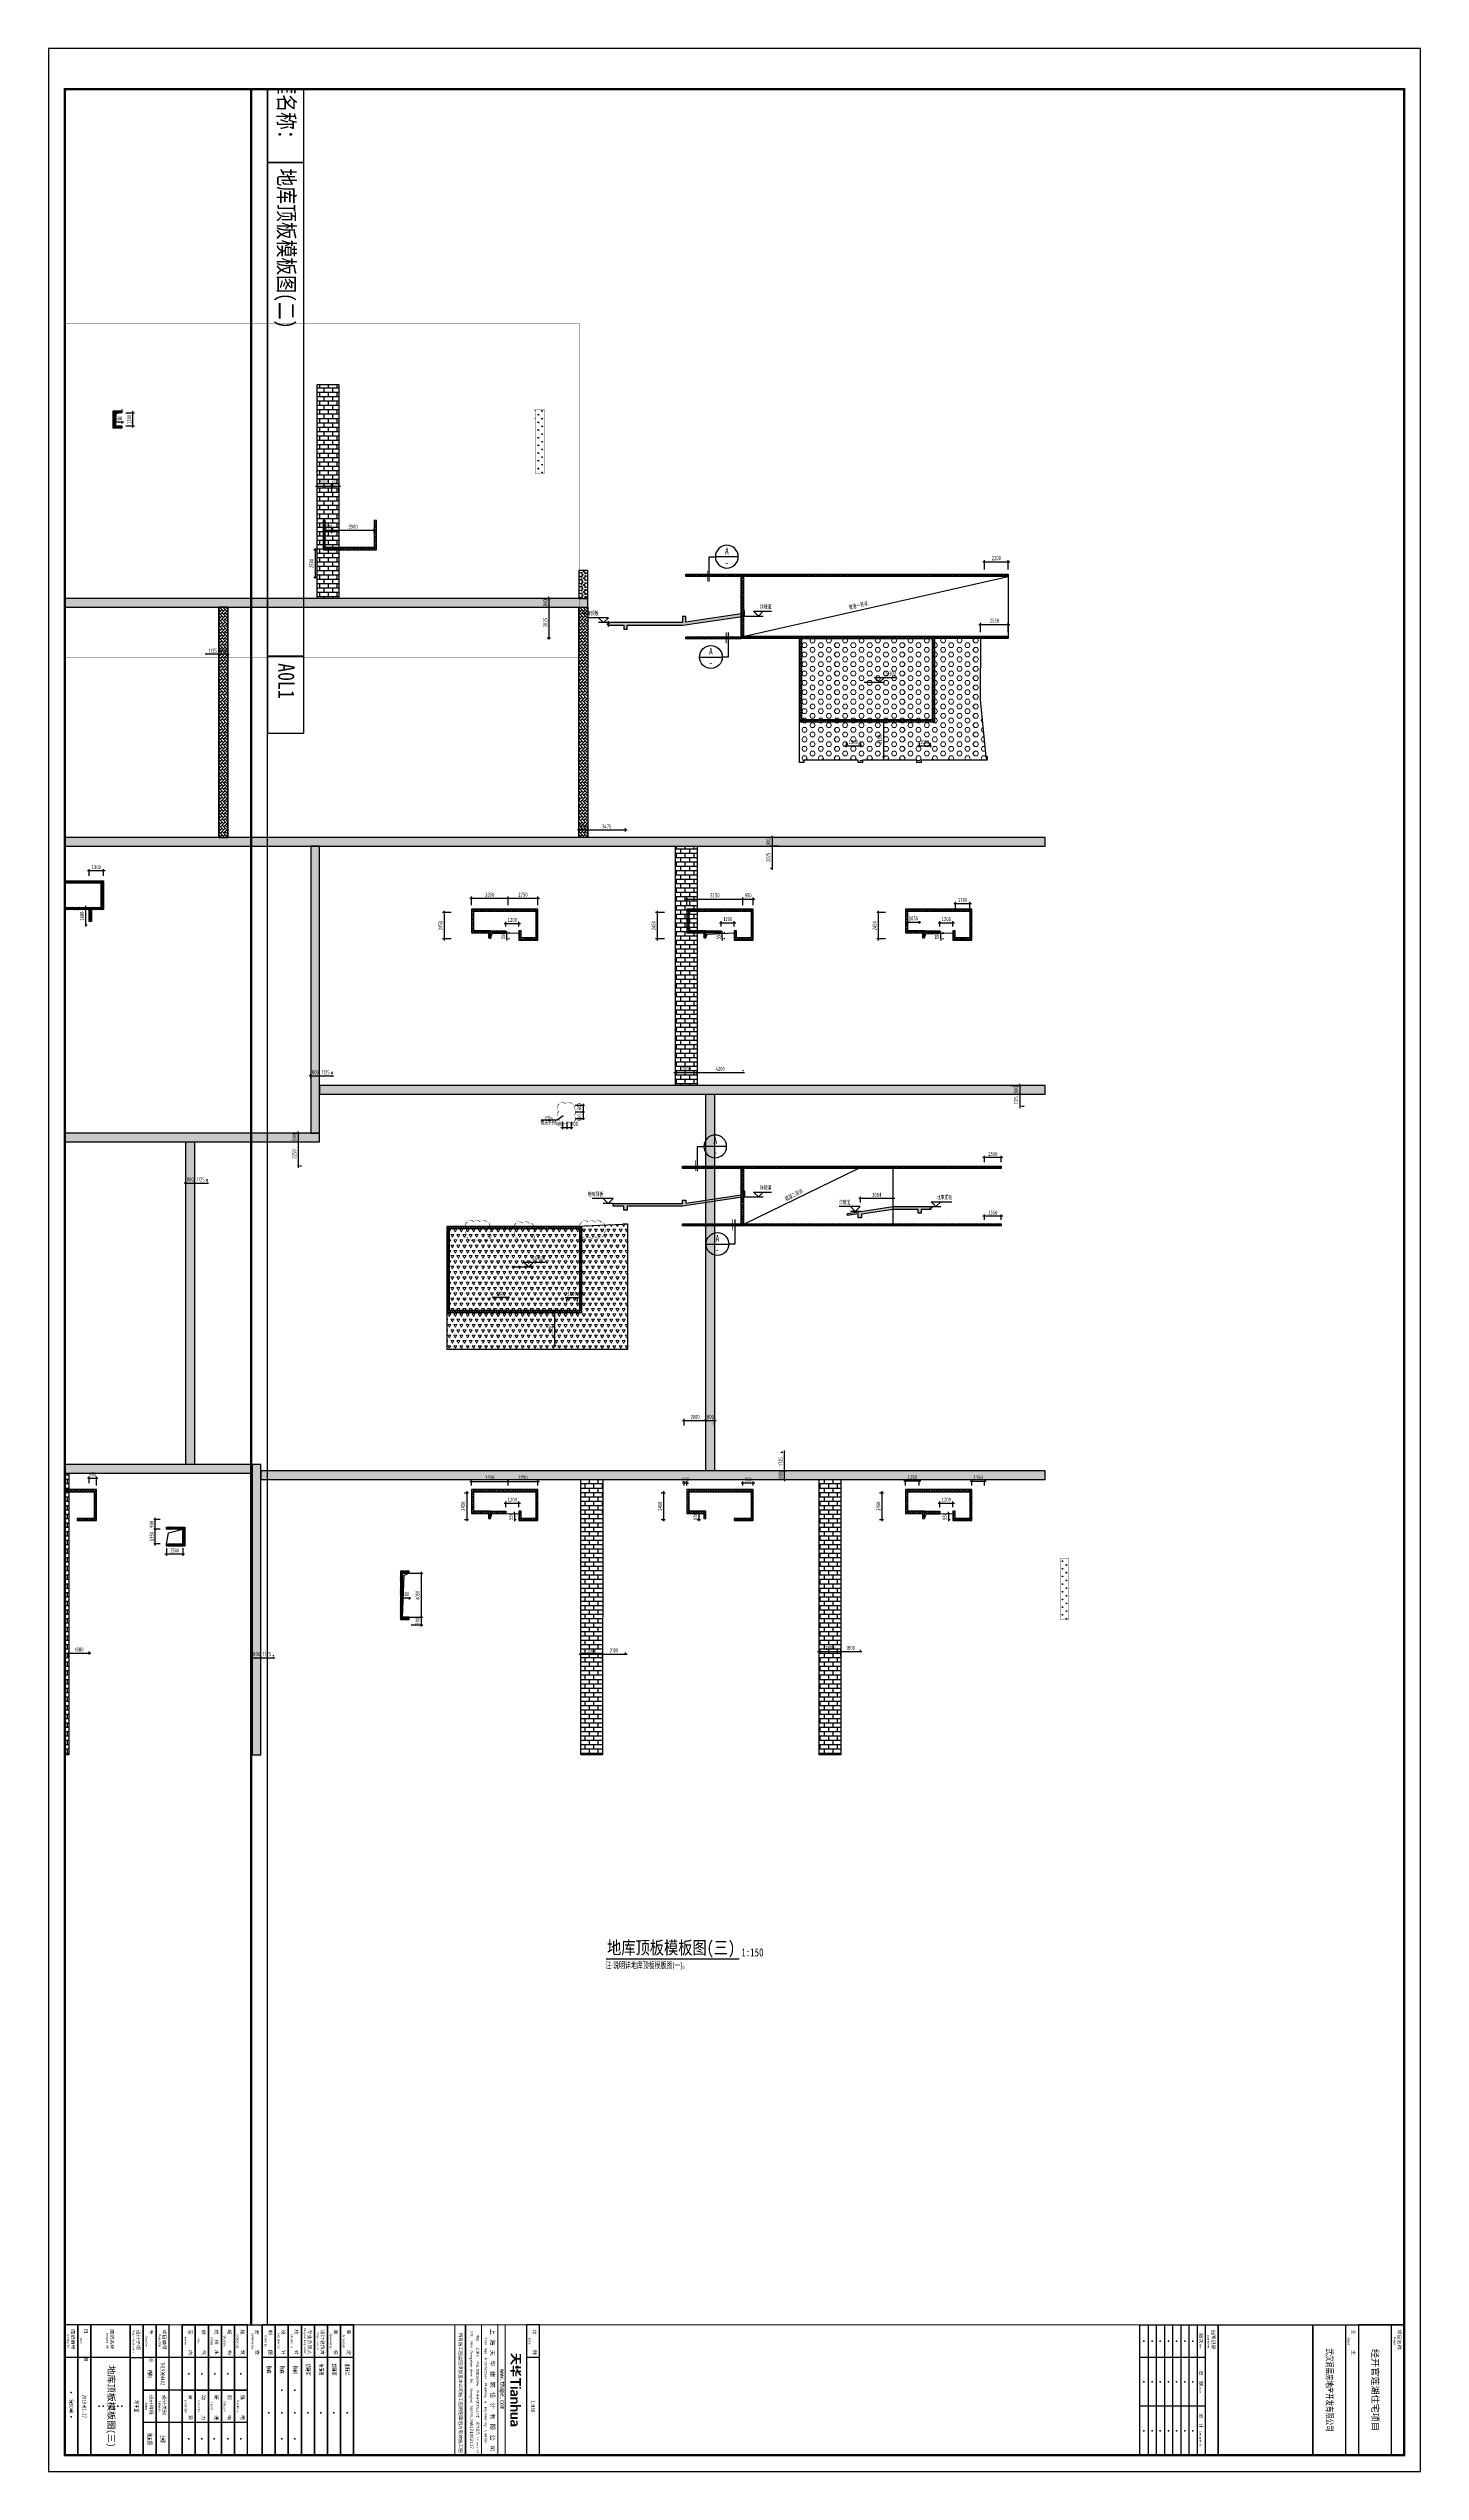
# Paper-space layout 'S2004A地库顶板模板图(三)' of a CAD drawing. Extents: x 290 to 1131, y -355 to 1131.
# The model-space entities are those that its viewports show. They can reach past a viewport. Long polylines and large blocks are cut down to what shows.
import ezdxf
from ezdxf.enums import TextEntityAlignment as Align

# ---------------------------------------------------------------- set-up
doc = ezdxf.new("R2010")
doc.units = 0
doc.header["$LTSCALE"] = 1500
doc.header["$MEASUREMENT"] = 0
doc.linetypes.add('DASH', pattern=[0.35, 0.25, -0.1])
doc.layers.get('0').update_dxf_attribs({"linetype": 'CONTINUOUS'})
doc.layers.get('Defpoints').update_dxf_attribs({"color": 2, "linetype": 'CONTINUOUS'})
for name, color, linetype in [('C-SHET-LOGO', 7, 'CONTINUOUS'), ('C-SHET-SHET', 144, 'CONTINUOUS'), ('HATCH1', 181, 'CONTINUOUS'), ('S_FLOR_TEXT', 51, 'CONTINUOUS'), ('S_HOLE', 201, 'CONTINUOUS'), ('S_HOLE_TEXT', 201, 'CONTINUOUS'), ('S_INDX', 11, 'CONTINUOUS'), ('S_PLAN_DIMS', 3, 'CONTINUOUS'), ('S_PLAN_THIN', 83, 'CONTINUOUS'), ('SD_DIMS', 3, 'CONTINUOUS'), ('SD_THIN', 83, 'CONTINUOUS'), ('SE_HACH', 253, 'CONTINUOUS'), ('TEXT', 7, 'CONTINUOUS'), ('后浇带', 7, 'CONTINUOUS')]:
    doc.layers.add(name, color=color, linetype=linetype)
doc.layers.add('HATCH', color=254, linetype='CONTINUOUS', lineweight=0)
for name, color, linetype, plot in [('内框', 8, 'CONTINUOUS', False), ('抗震等级范围线', 110, 'DASH', False), ('校队', 6, 'CONTINUOUS', False)]:
    doc.layers.add(name, color=color, linetype=linetype, plot=plot)
doc.styles.get("Standard").update_dxf_attribs({"font": ''})
doc.styles.add('STYLEP4', font='')
doc.styles.add('TH-STYLE1', font='', dxfattribs={"width": 0.7})
doc.styles.add('TH-STYLE2', font='', dxfattribs={"width": 0.8})
doc.styles.add('TH-STYLE3', font='tssdeng.shx', dxfattribs={"width": 0.7, "bigfont": 'tssdchn.shx'})
doc.styles.add('TH-STYLEP5', font='')
doc.styles.add('TH-SYTLE2', font='txt')
doc.styles.add('TSSD_Dimension', font='', dxfattribs={"width": 0.7})
doc.styles.add('TSSD_Label', font='tssdeng.shx', dxfattribs={"width": 0.7, "bigfont": 'hztxt.shx'})
doc.styles.add('TSSD_Num', font='', dxfattribs={"width": 0.7, "bigfont": 'Hztxt.shx'})
doc.styles.add('TuKuang', font='', dxfattribs={"width": 1.1})
doc.styles.add('黑体', font='simhei.ttf')
doc.styles.get('Standard').set_extended_font_data('SimSun')
doc.styles.get('STYLEP4').set_extended_font_data('Century Gothic')
doc.styles.get('TH-STYLE1').set_extended_font_data('SimSun')
doc.styles.get('TH-STYLE2').set_extended_font_data('SimSun')
doc.styles.get('TH-STYLEP5').set_extended_font_data('SimSun')
doc.styles.get('TSSD_Dimension').set_extended_font_data('SimSun')
doc.styles.get('TSSD_Num').set_extended_font_data('SimSun')
doc.styles.get('TuKuang').set_extended_font_data('SimSun')
doc.dimstyles.new('TSSD_150_150', dxfattribs={"dimtxt": 375, "dimasz": 150, "dimexe": 150, "dimexo": 375, "dimgap": 150, "dimtad": 1, "dimdec": 0, "dimzin": 0, "dimdsep": 46, "dimtxsty": 'TSSD_Dimension', "dimblk": 'ARCHTICK', "dimblk1": 'ARCHTICK', "dimblk2": 'ARCHTICK', "dimcen": 0, "dimdle": 150, "dimclrt": 7, "dimadec": 0, "dimazin": 0, "dimtfac": 1, "dimtdec": 0, "dimtix": 1, "dimtmove": 2, "dimatfit": 3, "dimfxl": 1, "dimtolj": 1, "dimtzin": 0, "dimarcsym": 0})
pattern_1 = [(45, (0, 0), (-112.253202, 112.253202), []), (135, (0, 0), (-112.253202, -112.253202), [])]
pattern_2 = [(45, (0, 0), (-44.9012806, 44.9012806), []), (135, (0, 0), (-44.9012806, -44.9012806), [])]
pattern_3 = [(0, (-1201073.9, -1053477.37), (0, 400), []), (90, (-1201073.9, -1053477.37), (-400, 400), [400, -400])]

# ---------------------------------------------------------------- blocks, each defined once
blk = doc.blocks.new('TH')
at = {"linetype": 'Continuous'}
h = blk.add_hatch(color=256, dxfattribs=at)
h.dxf.hatch_style = 1
h.paths.add_polyline_path([(2.82, 2.83), (2.82, 2.98), (1.76, 2.98), (1.22, 2.98), (0.16, 2.98), (0.16, 2.83), (0.16, 2.76), (0.16, 2.61), (0.59, 2.61), (0.81, 2.61), (1.24, 2.61), (1.24, 2.34), (1.24, 2.21), (1.24, 1.92), (0.74, 1.92), (0.5, 1.92), (0, 1.92), (0, 1.54), (0.69, 1.54), (1.11, 1.54), (1.15, 1.54), (1.09, 1.43), (1.07, 1.39), (1.04, 1.32), (1.01, 1.28), (1, 1.27), (0.98, 1.23), (0.93, 1.15), (0.9, 1.12), (0.74, 0.94), (0.69, 0.89), (0.61, 0.83), (0.57, 0.8), (0.47, 0.72), (0.41, 0.68), (0.35, 0.64), (0.32, 0.63), (0.26, 0.59), (0, 0.46), (0, 0), (0.14, 0.05), (0.19, 0.07), (0.3, 0.11), (0.39, 0.16), (0.43, 0.18), (0.52, 0.22), (0.58, 0.26), (0.61, 0.28), (0.68, 0.32), (0.82, 0.41), (0.87, 0.45), (0.99, 0.56), (1.07, 0.64), (1.12, 0.68), (1.2, 0.76), (1.26, 0.85), (1.33, 0.94), (1.42, 1.08), (1.44, 1.11), (1.49, 1.19), (1.55, 1.08), (1.58, 1.04), (1.63, 0.96), (1.69, 0.88), (1.7, 0.86), (1.87, 0.67), (1.91, 0.64), (1.98, 0.57), (2.07, 0.49), (2.12, 0.45), (2.21, 0.38), (2.3, 0.32), (2.38, 0.28), (2.41, 0.26), (2.48, 0.21), (2.55, 0.18), (2.59, 0.16), (2.66, 0.12), (2.78, 0.07), (2.84, 0.05), (2.98, 0), (2.98, 0.2), (2.98, 0.28), (2.98, 0.46), (2.79, 0.56), (2.75, 0.58), (2.65, 0.63), (2.62, 0.65), (2.6, 0.66), (2.48, 0.74), (2.41, 0.79), (2.37, 0.83), (2.28, 0.9), (2.24, 0.94), (2.22, 0.97), (2.17, 1.01), (2.09, 1.11), (2.05, 1.16), (1.98, 1.27), (1.91, 1.36), (1.89, 1.42), (1.84, 1.54), (2.98, 1.54), (2.98, 1.92), (2.48, 1.92), (2.24, 1.92), (1.74, 1.92), (1.74, 2.61), (2.18, 2.61), (2.39, 2.61), (2.82, 2.61), (2.82, 2.76)])
h = blk.add_hatch(color=256, dxfattribs=at)
h.dxf.hatch_style = 1
h.paths.add_polyline_path([(4.07, 2.55), (4.12, 2.88), (4.12, 3), (3.95, 3), (3.87, 3), (3.68, 3), (3.68, 2.95), (3.68, 2.93), (3.68, 2.89), (3.65, 2.65), (3.64, 2.58), (3.61, 2.46), (3.57, 2.36), (3.55, 2.32), (3.5, 2.23), (3.45, 2.17), (3.33, 2.03), (3.33, 1.84), (3.33, 1.75), (3.33, 1.55), (3.52, 1.65), (3.64, 1.73), (3.64, 1.56), (3.64, 1.49), (3.64, 1.31), (4.07, 1.31), (4.07, 1.81), (4.07, 2.06)])
h = blk.add_hatch(color=256, dxfattribs=at)
h.dxf.hatch_style = 1
h.paths.add_polyline_path([(6.31, 0.92), (6.31, 1.07), (5.81, 1.07), (5.56, 1.07), (5.06, 1.07), (5.06, 1.28), (4.59, 1.28), (4.59, 1.07), (3.33, 1.07), (3.33, 0.69), (4.09, 0.69), (4.59, 0.69), (4.59, 0.01), (5.06, 0.01), (5.06, 0.69), (5.56, 0.69), (5.81, 0.69), (6.31, 0.69), (6.31, 0.84)])
h = blk.add_hatch(color=256, dxfattribs=at)
h.dxf.hatch_style = 1
h.paths.add_polyline_path([(5.51, 2.19), (5.52, 2.19), (5.54, 2.21), (5.64, 2.28), (5.69, 2.32), (5.79, 2.4), (5.88, 2.49), (5.93, 2.54), (6.02, 2.63), (6.16, 2.8), (6.19, 2.86), (6.21, 2.89), (6.24, 2.96), (6.03, 2.96), (5.93, 2.96), (5.73, 2.96), (5.6, 2.8), (5.56, 2.76), (5.53, 2.74), (5.49, 2.7), (5.4, 2.62), (5.35, 2.59), (5.2, 2.46), (5.2, 2.69), (5.2, 2.79), (5.2, 3), (5.02, 3), (4.93, 3), (4.76, 3), (4.76, 2.69), (4.76, 2.54), (4.76, 2.23), (4.69, 2.2), (4.65, 2.19), (4.58, 2.16), (4.53, 2.14), (4.51, 2.14), (4.25, 2.06), (4.25, 1.91), (4.25, 1.83), (4.25, 1.65), (4.44, 1.7), (4.48, 1.71), (4.56, 1.73), (4.63, 1.76), (4.67, 1.77), (4.77, 1.8), (4.77, 1.74), (4.77, 1.72), (4.8, 1.65), (4.8, 1.63), (4.82, 1.6), (4.86, 1.55), (4.89, 1.51), (4.92, 1.49), (4.97, 1.47), (5.01, 1.46), (5.13, 1.42), (5.5, 1.42), (5.69, 1.42), (6.06, 1.42), (6.15, 1.44), (6.19, 1.45), (6.31, 1.5), (6.31, 1.66), (6.31, 1.73), (6.31, 1.87), (6.23, 1.84), (6.19, 1.83), (6.12, 1.8), (6.06, 1.79), (5.78, 1.79), (5.64, 1.79), (5.35, 1.79), (5.31, 1.8), (5.28, 1.81), (5.24, 1.84), (5.23, 1.87), (5.22, 1.89), (5.2, 1.92), (5.2, 1.95), (5.2, 1.97), (5.21, 2), (5.3, 2.05), (5.34, 2.08)])
h = blk.add_hatch(color=256, dxfattribs=at)
h.dxf.hatch_style = 1
h.paths.add_polyline_path([(8.18, 2.52), (8.68, 2.52), (9, 2.52), (9, 2.95), (6.84, 2.95), (6.84, 2.52), (7.66, 2.52), (7.66, 1.53), (7.66, 1.04), (7.66, 0.04), (8.18, 0.04), (8.18, 1.03), (8.18, 1.53)])
h = blk.add_hatch(color=256, dxfattribs=at)
h.dxf.hatch_style = 1
h.paths.add_polyline_path([(9.8, 2.97), (9.29, 2.97), (9.29, 2.5), (9.8, 2.5)])
h = blk.add_hatch(color=256, dxfattribs=at)
h.dxf.hatch_style = 1
h.paths.add_polyline_path([(9.8, 2.04), (9.29, 2.04), (9.29, 1.25), (9.29, 0.04), (9.8, 0.04)])
h = blk.add_hatch(color=256, dxfattribs=at)
h.dxf.hatch_style = 1
h.paths.add_polyline_path([(11.51, 1.95), (11.5, 1.96), (11.49, 1.96), (11.48, 1.97), (11.47, 1.97), (11.46, 1.98), (11.45, 1.98), (11.44, 1.99), (11.43, 1.99), (11.42, 2), (11.41, 2), (11.4, 2.01), (11.39, 2.01), (11.38, 2.02), (11.37, 2.02), (11.34, 2.03), (11.34, 2.03), (11.31, 2.04), (11.31, 2.04), (11.27, 2.05), (11.27, 2.05), (11.23, 2.06), (11.23, 2.06), (11.17, 2.07), (11.17, 2.07), (11.06, 2.08), (11.05, 2.09), (10.93, 2.08), (10.92, 2.08), (10.78, 2.07), (10.78, 2.07), (10.7, 2.06), (10.7, 2.06), (10.64, 2.05), (10.64, 2.05), (10.59, 2.04), (10.59, 2.04), (10.55, 2.03), (10.5, 2.02), (10.5, 2.02), (10.47, 2.01), (10.43, 2), (10.43, 2), (10.4, 1.99), (10.4, 1.99), (10.37, 1.98), (10.37, 1.98), (10.34, 1.97), (10.34, 1.97), (10.31, 1.97), (10.31, 1.58), (10.32, 1.58), (10.33, 1.58), (10.35, 1.59), (10.36, 1.59), (10.37, 1.6), (10.4, 1.61), (10.4, 1.61), (10.43, 1.62), (10.43, 1.62), (10.46, 1.63), (10.46, 1.63), (10.49, 1.64), (10.53, 1.65), (10.53, 1.65), (10.56, 1.66), (10.6, 1.67), (10.6, 1.67), (10.64, 1.68), (10.69, 1.69), (10.75, 1.7), (10.84, 1.71), (10.85, 1.71), (10.99, 1.71), (10.99, 1.71), (11.05, 1.7), (11.09, 1.69), (11.12, 1.68), (11.12, 1.68), (11.15, 1.67), (11.17, 1.66), (11.18, 1.66), (11.19, 1.65), (11.2, 1.64), (11.21, 1.64), (11.22, 1.63), (11.22, 1.63), (11.23, 1.62), (11.23, 1.62), (11.24, 1.61), (11.24, 1.61), (11.25, 1.6), (11.25, 1.6), (11.26, 1.59), (11.27, 1.57), (11.27, 1.57), (11.28, 1.56), (11.29, 1.54), (11.3, 1.51), (11.3, 1.51), (11.31, 1.48), (11.31, 1.46), (11.31, 1.4), (11.31, 1.28), (11.19, 1.28), (11.05, 1.28), (10.86, 1.27), (10.86, 1.27), (10.76, 1.26), (10.76, 1.26), (10.69, 1.25), (10.69, 1.25), (10.64, 1.24), (10.64, 1.24), (10.6, 1.23), (10.6, 1.23), (10.56, 1.22), (10.56, 1.22), (10.53, 1.21), (10.53, 1.21), (10.5, 1.2), (10.5, 1.2), (10.47, 1.19), (10.47, 1.19), (10.45, 1.18), (10.42, 1.17), (10.42, 1.17), (10.41, 1.16), (10.4, 1.16), (10.39, 1.15), (10.38, 1.15), (10.37, 1.14), (10.36, 1.14), (10.35, 1.13), (10.34, 1.12), (10.33, 1.12), (10.32, 1.11), (10.31, 1.11), (10.31, 1.11), (10.3, 1.1), (10.29, 1.09), (10.28, 1.08), (10.27, 1.08), (10.27, 1.08), (10.26, 1.07), (10.26, 1.07), (10.25, 1.06), (10.25, 1.06), (10.24, 1.05), (10.24, 1.05), (10.23, 1.04), (10.23, 1.04), (10.22, 1.03), (10.22, 1.03), (10.21, 1.02), (10.2, 1.01), (10.2, 1.01), (10.19, 0.99), (10.18, 0.98), (10.17, 0.97), (10.17, 0.97), (10.16, 0.95), (10.16, 0.95), (10.15, 0.93), (10.14, 0.92), (10.14, 0.92), (10.13, 0.89), (10.12, 0.87), (10.12, 0.87), (10.11, 0.85), (10.11, 0.85), (10.1, 0.81), (10.1, 0.81), (10.09, 0.77), (10.07, 0.7), (10.07, 0.55), (10.09, 0.48), (10.09, 0.48), (10.1, 0.43), (10.1, 0.43), (10.11, 0.39), (10.11, 0.39), (10.12, 0.36), (10.12, 0.36), (10.13, 0.34), (10.13, 0.34), (10.14, 0.32), (10.14, 0.32), (10.15, 0.3), (10.15, 0.3), (10.16, 0.28), (10.16, 0.28), (10.17, 0.26), (10.17, 0.26), (10.18, 0.24), (10.18, 0.24), (10.19, 0.23), (10.19, 0.23), (10.2, 0.22), (10.21, 0.2), (10.21, 0.2), (10.22, 0.19), (10.22, 0.19), (10.23, 0.18), (10.23, 0.18), (10.24, 0.17), (10.24, 0.17), (10.25, 0.16), (10.25, 0.16), (10.26, 0.15), (10.26, 0.15), (10.27, 0.14), (10.27, 0.14), (10.28, 0.13), (10.28, 0.13), (10.29, 0.12), (10.3, 0.11), (10.31, 0.1), (10.32, 0.1), (10.33, 0.09), (10.34, 0.08), (10.35, 0.08), (10.36, 0.07), (10.37, 0.06), (10.38, 0.06), (10.39, 0.05), (10.4, 0.05), (10.41, 0.04), (10.41, 0.04), (10.44, 0.03), (10.46, 0.02), (10.46, 0.02), (10.5, 0.01), (10.5, 0.01), (10.54, 0), (10.61, -0.01), (10.8, -0.01), (10.89, 0), (10.93, 0.01), (10.98, 0.02), (10.98, 0.02), (11.01, 0.03), (11.05, 0.04), (11.06, 0.04), (11.07, 0.05), (11.1, 0.06), (11.11, 0.06), (11.12, 0.07), (11.13, 0.07), (11.14, 0.08), (11.15, 0.08), (11.16, 0.09), (11.17, 0.09), (11.18, 0.1), (11.19, 0.1), (11.2, 0.11), (11.21, 0.12), (11.21, 0.12), (11.23, 0.13), (11.24, 0.14), (11.24, 0.14), (11.25, 0.15), (11.25, 0.15), (11.26, 0.16), (11.26, 0.16), (11.28, 0.17), (11.29, 0.18), (11.29, 0.18), (11.3, 0.19), (11.3, 0.19), (11.31, 0.2), (11.36, 0.24), (11.36, 0.04), (11.82, 0.04), (11.82, 1.29), (11.82, 1.31), (11.81, 1.39), (11.81, 1.39), (11.8, 1.46), (11.8, 1.46), (11.79, 1.5), (11.78, 1.55), (11.78, 1.55), (11.77, 1.58), (11.77, 1.58), (11.76, 1.61), (11.76, 1.61), (11.75, 1.64), (11.75, 1.64), (11.74, 1.66), (11.74, 1.66), (11.73, 1.68), (11.72, 1.71), (11.72, 1.71), (11.71, 1.72), (11.7, 1.74), (11.7, 1.74), (11.69, 1.76), (11.69, 1.76), (11.68, 1.78), (11.68, 1.78), (11.67, 1.79), (11.66, 1.81), (11.66, 1.81), (11.65, 1.82), (11.65, 1.82), (11.64, 1.83), (11.64, 1.83), (11.63, 1.84), (11.62, 1.86), (11.62, 1.86), (11.61, 1.87), (11.61, 1.87), (11.6, 1.88), (11.6, 1.88), (11.59, 1.89), (11.59, 1.89), (11.58, 1.9), (11.57, 1.9), (11.55, 1.91), (11.55, 1.92), (11.54, 1.93), (11.53, 1.93), (11.51, 1.94)])
h.paths.add_polyline_path([(11.04, 0.92), (11.31, 0.93), (11.31, 0.76), (11.31, 0.74), (11.3, 0.72), (11.29, 0.69), (11.28, 0.66), (11.27, 0.64), (11.26, 0.62), (11.25, 0.6), (11.25, 0.6), (11.24, 0.59), (11.24, 0.58), (11.23, 0.58), (11.23, 0.57), (11.22, 0.56), (11.22, 0.56), (11.21, 0.55), (11.21, 0.55), (11.2, 0.54), (11.2, 0.54), (11.19, 0.53), (11.19, 0.53), (11.18, 0.52), (11.17, 0.51), (11.16, 0.5), (11.15, 0.5), (11.14, 0.49), (11.13, 0.48), (11.12, 0.48), (11.11, 0.47), (11.09, 0.46), (11.06, 0.45), (11.06, 0.45), (11.04, 0.44), (11.01, 0.43), (10.97, 0.42), (10.92, 0.41), (10.91, 0.41), (10.84, 0.41), (10.81, 0.41), (10.76, 0.41), (10.72, 0.42), (10.69, 0.43), (10.67, 0.44), (10.67, 0.45), (10.66, 0.45), (10.64, 0.46), (10.64, 0.47), (10.63, 0.48), (10.63, 0.48), (10.62, 0.49), (10.61, 0.51), (10.61, 0.51), (10.6, 0.52), (10.59, 0.55), (10.58, 0.57), (10.58, 0.58), (10.57, 0.62), (10.57, 0.67), (10.57, 0.69), (10.57, 0.71), (10.58, 0.72), (10.59, 0.74), (10.59, 0.74), (10.6, 0.76), (10.61, 0.78), (10.62, 0.79), (10.62, 0.79), (10.63, 0.8), (10.63, 0.8), (10.64, 0.81), (10.64, 0.81), (10.65, 0.82), (10.65, 0.82), (10.67, 0.83), (10.69, 0.84), (10.71, 0.85), (10.73, 0.86), (10.75, 0.87), (10.79, 0.88), (10.79, 0.88), (10.82, 0.89), (10.87, 0.9), (10.93, 0.91), (11.02, 0.92)], flags=16)
h = blk.add_hatch(color=256, dxfattribs=at)
h.dxf.hatch_style = 1
h.paths.add_polyline_path([(12.71, 1.48), (12.72, 1.5), (12.72, 1.5), (12.73, 1.52), (12.73, 1.52), (12.74, 1.54), (12.74, 1.54), (12.75, 1.55), (12.75, 1.55), (12.76, 1.57), (12.76, 1.57), (12.77, 1.58), (12.77, 1.58), (12.78, 1.59), (12.78, 1.59), (12.8, 1.61), (12.81, 1.62), (12.83, 1.63), (12.84, 1.64), (12.85, 1.64), (12.87, 1.65), (12.88, 1.65), (12.89, 1.66), (12.9, 1.66), (12.91, 1.67), (12.94, 1.68), (12.94, 1.68), (12.97, 1.69), (13.01, 1.7), (13.07, 1.71), (13.11, 1.71), (13.15, 1.71), (13.18, 1.71), (13.23, 1.7), (13.26, 1.69), (13.28, 1.68), (13.29, 1.68), (13.3, 1.67), (13.31, 1.67), (13.32, 1.66), (13.33, 1.66), (13.33, 1.66), (13.34, 1.65), (13.34, 1.65), (13.35, 1.64), (13.35, 1.64), (13.36, 1.63), (13.36, 1.63), (13.37, 1.62), (13.37, 1.62), (13.38, 1.61), (13.38, 1.61), (13.39, 1.6), (13.4, 1.58), (13.4, 1.58), (13.41, 1.56), (13.41, 1.56), (13.42, 1.54), (13.43, 1.51), (13.44, 1.44), (13.44, 0.04), (13.94, 0.04), (13.94, 1.45), (13.93, 1.55), (13.93, 1.55), (13.92, 1.6), (13.92, 1.6), (13.91, 1.64), (13.91, 1.64), (13.9, 1.67), (13.9, 1.67), (13.89, 1.7), (13.89, 1.7), (13.88, 1.72), (13.88, 1.72), (13.87, 1.74), (13.87, 1.74), (13.86, 1.76), (13.86, 1.76), (13.85, 1.78), (13.85, 1.78), (13.84, 1.8), (13.84, 1.8), (13.83, 1.81), (13.83, 1.81), (13.82, 1.82), (13.81, 1.84), (13.81, 1.84), (13.8, 1.85), (13.8, 1.85), (13.79, 1.86), (13.79, 1.86), (13.78, 1.87), (13.77, 1.89), (13.77, 1.89), (13.76, 1.9), (13.76, 1.9), (13.75, 1.9), (13.74, 1.91), (13.73, 1.92), (13.73, 1.92), (13.72, 1.93), (13.72, 1.93), (13.71, 1.94), (13.71, 1.94), (13.7, 1.94), (13.69, 1.95), (13.68, 1.96), (13.68, 1.96), (13.67, 1.96), (13.66, 1.97), (13.65, 1.98), (13.65, 1.98), (13.64, 1.98), (13.63, 1.99), (13.62, 1.99), (13.61, 2), (13.6, 2), (13.59, 2.01), (13.58, 2.01), (13.57, 2.02), (13.56, 2.02), (13.53, 2.03), (13.52, 2.04), (13.51, 2.04), (13.47, 2.05), (13.44, 2.06), (13.44, 2.06), (13.38, 2.07), (13.38, 2.07), (13.29, 2.08), (13.29, 2.08), (13.19, 2.08), (13.09, 2.07), (13.09, 2.07), (13.04, 2.06), (13.04, 2.06), (13, 2.05), (13, 2.05), (12.96, 2.04), (12.96, 2.04), (12.93, 2.03), (12.93, 2.03), (12.9, 2.02), (12.9, 2.02), (12.89, 2.01), (12.88, 2.01), (12.87, 2), (12.86, 2), (12.85, 1.99), (12.84, 1.99), (12.83, 1.98), (12.82, 1.98), (12.81, 1.97), (12.8, 1.97), (12.79, 1.96), (12.77, 1.95), (12.76, 1.94), (12.74, 1.93), (12.73, 1.92), (12.72, 1.91), (12.7, 1.9), (12.69, 1.89), (12.66, 1.89), (12.66, 2.04), (12.2, 2.04), (12.2, 0.04), (12.71, 0.04)])
h = blk.add_hatch(color=256, dxfattribs=at)
h.dxf.hatch_style = 1
h.paths.add_polyline_path([(15.18, 1.71), (15.19, 1.71), (15.28, 1.71), (15.3, 1.71), (15.34, 1.7), (15.38, 1.69), (15.4, 1.68), (15.42, 1.67), (15.43, 1.67), (15.44, 1.66), (15.45, 1.65), (15.46, 1.65), (15.47, 1.64), (15.47, 1.64), (15.48, 1.63), (15.48, 1.63), (15.49, 1.62), (15.49, 1.62), (15.5, 1.61), (15.51, 1.59), (15.51, 1.59), (15.52, 1.58), (15.53, 1.56), (15.54, 1.53), (15.55, 1.49), (15.55, 0.04), (16.05, 0.04), (16.05, 1.53), (16.05, 1.53), (16.04, 1.59), (16.04, 1.59), (16.03, 1.63), (16.03, 1.63), (16.02, 1.66), (16.01, 1.69), (16.01, 1.69), (16, 1.71), (15.99, 1.73), (15.98, 1.75), (15.97, 1.77), (15.96, 1.79), (15.95, 1.81), (15.95, 1.81), (15.94, 1.82), (15.94, 1.82), (15.93, 1.83), (15.92, 1.85), (15.92, 1.85), (15.91, 1.86), (15.91, 1.86), (15.9, 1.87), (15.9, 1.87), (15.89, 1.88), (15.89, 1.88), (15.88, 1.89), (15.88, 1.89), (15.87, 1.9), (15.87, 1.9), (15.86, 1.91), (15.86, 1.91), (15.85, 1.92), (15.85, 1.92), (15.84, 1.93), (15.82, 1.94), (15.81, 1.95), (15.8, 1.96), (15.78, 1.97), (15.75, 1.98), (15.75, 1.99), (15.74, 1.99), (15.73, 2), (15.71, 2.01), (15.69, 2.02), (15.68, 2.02), (15.65, 2.03), (15.62, 2.04), (15.59, 2.05), (15.59, 2.05), (15.55, 2.06), (15.55, 2.06), (15.5, 2.07), (15.5, 2.07), (15.4, 2.08), (15.31, 2.08), (15.3, 2.08), (15.21, 2.07), (15.21, 2.07), (15.15, 2.06), (15.15, 2.06), (15.11, 2.05), (15.11, 2.05), (15.08, 2.04), (15.05, 2.03), (15.02, 2.02), (15.02, 2.02), (15, 2.01), (14.97, 2), (14.97, 2), (14.96, 1.99), (14.94, 1.98), (14.92, 1.97), (14.91, 1.97), (14.9, 1.96), (14.88, 1.95), (14.87, 1.95), (14.86, 1.94), (14.85, 1.93), (14.84, 1.93), (14.83, 1.91), (14.82, 1.91), (14.8, 1.9), (14.78, 1.89), (14.78, 2.95), (14.32, 2.95), (14.32, 0.04), (14.82, 0.04), (14.82, 1.45), (14.83, 1.49), (14.84, 1.51), (14.85, 1.53), (14.86, 1.55), (14.87, 1.56), (14.87, 1.56), (14.88, 1.57), (14.88, 1.57), (14.89, 1.58), (14.89, 1.58), (14.9, 1.59), (14.9, 1.59), (14.91, 1.6), (14.91, 1.6), (14.92, 1.61), (14.92, 1.61), (14.93, 1.61), (14.94, 1.63), (14.94, 1.63), (14.95, 1.64), (14.97, 1.64), (14.98, 1.64), (14.99, 1.65), (15.01, 1.66), (15.03, 1.67), (15.06, 1.68), (15.09, 1.69), (15.12, 1.7)])
h = blk.add_hatch(color=256, dxfattribs=at)
h.dxf.hatch_style = 1
h.paths.add_polyline_path([(16.93, 2.04), (16.42, 2.04), (16.42, 0.56), (16.42, 0.56), (16.43, 0.55), (16.44, 0.49), (16.44, 0.49), (16.45, 0.45), (16.45, 0.45), (16.46, 0.42), (16.46, 0.42), (16.47, 0.39), (16.47, 0.39), (16.48, 0.37), (16.49, 0.34), (16.49, 0.34), (16.5, 0.32), (16.5, 0.32), (16.51, 0.31), (16.52, 0.29), (16.52, 0.29), (16.53, 0.27), (16.53, 0.27), (16.54, 0.26), (16.55, 0.24), (16.55, 0.24), (16.56, 0.23), (16.56, 0.23), (16.57, 0.22), (16.57, 0.22), (16.58, 0.21), (16.58, 0.21), (16.59, 0.2), (16.59, 0.2), (16.6, 0.19), (16.6, 0.19), (16.61, 0.18), (16.61, 0.18), (16.62, 0.17), (16.62, 0.17), (16.63, 0.16), (16.63, 0.16), (16.64, 0.15), (16.64, 0.15), (16.65, 0.14), (16.66, 0.13), (16.67, 0.12), (16.68, 0.12), (16.69, 0.11), (16.7, 0.1), (16.71, 0.1), (16.72, 0.09), (16.73, 0.08), (16.74, 0.08), (16.75, 0.07), (16.76, 0.07), (16.77, 0.06), (16.78, 0.06), (16.79, 0.05), (16.8, 0.05), (16.81, 0.04), (16.81, 0.04), (16.84, 0.03), (16.84, 0.03), (16.87, 0.02), (16.87, 0.02), (16.91, 0.01), (16.91, 0.01), (16.95, 0), (17.02, -0.01), (17.03, -0.01), (17.05, -0.02), (17.11, -0.02), (17.18, -0.01), (17.21, -0.01), (17.28, 0), (17.28, 0), (17.33, 0.01), (17.33, 0.01), (17.37, 0.02), (17.37, 0.02), (17.4, 0.03), (17.4, 0.03), (17.43, 0.04), (17.43, 0.04), (17.46, 0.05), (17.47, 0.05), (17.48, 0.06), (17.51, 0.07), (17.52, 0.07), (17.53, 0.08), (17.54, 0.08), (17.55, 0.09), (17.56, 0.1), (17.58, 0.11), (17.59, 0.11), (17.6, 0.12), (17.63, 0.14), (17.64, 0.14), (17.65, 0.15), (17.65, 0.15), (17.66, 0.17), (17.69, 0.18), (17.69, 0.04), (18.15, 0.04), (18.15, 2.04), (17.66, 2.04), (17.66, 0.62), (17.65, 0.58), (17.64, 0.56), (17.64, 0.56), (17.63, 0.54), (17.62, 0.53), (17.62, 0.53), (17.61, 0.52), (17.61, 0.52), (17.6, 0.51), (17.6, 0.51), (17.59, 0.5), (17.59, 0.5), (17.58, 0.49), (17.58, 0.49), (17.57, 0.48), (17.57, 0.48), (17.56, 0.47), (17.56, 0.47), (17.55, 0.46), (17.54, 0.45), (17.53, 0.44), (17.52, 0.44), (17.51, 0.43), (17.5, 0.42), (17.49, 0.42), (17.48, 0.41), (17.47, 0.41), (17.45, 0.4), (17.42, 0.39), (17.42, 0.39), (17.39, 0.38), (17.39, 0.38), (17.36, 0.37), (17.31, 0.36), (17.18, 0.36), (17.16, 0.36), (17.12, 0.37), (17.12, 0.37), (17.09, 0.38), (17.08, 0.39), (17.07, 0.39), (17.06, 0.4), (17.05, 0.4), (17.03, 0.41), (17.03, 0.42), (17.02, 0.43), (17.02, 0.43), (17.01, 0.44), (17.01, 0.44), (17, 0.45), (17, 0.45), (16.99, 0.46), (16.99, 0.46), (16.98, 0.47), (16.97, 0.49), (16.97, 0.49), (16.96, 0.5), (16.95, 0.52), (16.94, 0.55), (16.93, 0.59)])
h = blk.add_hatch(color=256, dxfattribs=at)
h.dxf.hatch_style = 1
h.paths.add_polyline_path([(20.19, 1.25), (20.19, 1.26), (20.18, 1.37), (20.17, 1.44), (20.17, 1.44), (20.16, 1.49), (20.15, 1.54), (20.15, 1.54), (20.14, 1.57), (20.14, 1.57), (20.13, 1.6), (20.13, 1.6), (20.12, 1.63), (20.12, 1.63), (20.11, 1.66), (20.11, 1.66), (20.1, 1.68), (20.1, 1.68), (20.09, 1.7), (20.09, 1.7), (20.08, 1.72), (20.08, 1.72), (20.07, 1.74), (20.07, 1.74), (20.06, 1.76), (20.06, 1.76), (20.05, 1.77), (20.04, 1.79), (20.04, 1.79), (20.03, 1.8), (20.02, 1.82), (20.02, 1.82), (20.01, 1.83), (20.01, 1.83), (20, 1.84), (20, 1.84), (19.99, 1.85), (19.99, 1.85), (19.98, 1.86), (19.98, 1.86), (19.97, 1.87), (19.97, 1.87), (19.96, 1.88), (19.96, 1.88), (19.95, 1.89), (19.95, 1.89), (19.94, 1.9), (19.94, 1.9), (19.93, 1.91), (19.93, 1.91), (19.92, 1.92), (19.92, 1.92), (19.91, 1.93), (19.91, 1.93), (19.9, 1.93), (19.89, 1.94), (19.88, 1.95), (19.88, 1.95), (19.87, 1.95), (19.86, 1.96), (19.85, 1.97), (19.85, 1.97), (19.84, 1.97), (19.83, 1.98), (19.82, 1.98), (19.81, 1.99), (19.8, 1.99), (19.79, 2), (19.78, 2), (19.77, 2.01), (19.76, 2.01), (19.73, 2.02), (19.72, 2.03), (19.71, 2.03), (19.68, 2.04), (19.68, 2.04), (19.64, 2.05), (19.64, 2.05), (19.6, 2.06), (19.6, 2.06), (19.54, 2.07), (19.54, 2.07), (19.43, 2.08), (19.41, 2.09), (19.31, 2.09), (19.29, 2.08), (19.15, 2.07), (19.15, 2.07), (19.07, 2.06), (19.07, 2.06), (19.01, 2.05), (19.01, 2.05), (18.96, 2.04), (18.91, 2.03), (18.91, 2.03), (18.87, 2.02), (18.87, 2.02), (18.84, 2.01), (18.8, 2), (18.8, 2), (18.77, 1.99), (18.77, 1.99), (18.74, 1.98), (18.74, 1.98), (18.71, 1.97), (18.71, 1.97), (18.68, 1.97), (18.68, 1.59), (18.68, 1.58), (18.72, 1.59), (18.73, 1.59), (18.74, 1.6), (18.77, 1.61), (18.77, 1.61), (18.8, 1.62), (18.8, 1.62), (18.83, 1.63), (18.83, 1.63), (18.86, 1.64), (18.9, 1.65), (18.9, 1.65), (18.93, 1.66), (18.97, 1.67), (18.97, 1.67), (19.01, 1.68), (19.06, 1.69), (19.12, 1.7), (19.21, 1.71), (19.23, 1.72), (19.34, 1.72), (19.35, 1.71), (19.42, 1.7), (19.46, 1.69), (19.49, 1.68), (19.51, 1.67), (19.52, 1.67), (19.53, 1.66), (19.54, 1.66), (19.55, 1.65), (19.56, 1.65), (19.56, 1.65), (19.57, 1.64), (19.58, 1.63), (19.59, 1.63), (19.59, 1.63), (19.6, 1.62), (19.6, 1.62), (19.61, 1.61), (19.61, 1.61), (19.62, 1.6), (19.63, 1.58), (19.63, 1.58), (19.64, 1.57), (19.65, 1.55), (19.65, 1.55), (19.66, 1.53), (19.67, 1.5), (19.68, 1.46), (19.68, 1.45), (19.68, 1.41), (19.68, 1.36), (19.68, 1.32), (19.68, 1.28), (19.51, 1.28), (19.37, 1.27), (19.23, 1.27), (19.23, 1.27), (19.13, 1.26), (19.13, 1.26), (19.06, 1.25), (19.06, 1.25), (19.01, 1.24), (19.01, 1.24), (18.97, 1.23), (18.97, 1.23), (18.93, 1.22), (18.93, 1.22), (18.89, 1.21), (18.89, 1.21), (18.86, 1.2), (18.86, 1.2), (18.84, 1.19), (18.81, 1.18), (18.81, 1.18), (18.8, 1.17), (18.79, 1.17), (18.78, 1.16), (18.77, 1.16), (18.76, 1.15), (18.75, 1.15), (18.74, 1.14), (18.73, 1.14), (18.72, 1.13), (18.71, 1.13), (18.7, 1.12), (18.69, 1.11), (18.68, 1.11), (18.67, 1.1), (18.66, 1.09), (18.65, 1.09), (18.65, 1.09), (18.64, 1.08), (18.64, 1.08), (18.63, 1.07), (18.63, 1.07), (18.62, 1.06), (18.62, 1.06), (18.61, 1.05), (18.61, 1.05), (18.6, 1.04), (18.6, 1.04), (18.59, 1.03), (18.59, 1.03), (18.58, 1.02), (18.58, 1.02), (18.57, 1.01), (18.57, 1.01), (18.56, 1), (18.56, 1), (18.55, 0.99), (18.55, 0.99), (18.54, 0.97), (18.54, 0.97), (18.53, 0.96), (18.53, 0.96), (18.52, 0.94), (18.52, 0.94), (18.51, 0.92), (18.51, 0.92), (18.5, 0.9), (18.5, 0.9), (18.49, 0.88), (18.49, 0.88), (18.48, 0.85), (18.48, 0.85), (18.47, 0.82), (18.47, 0.82), (18.46, 0.79), (18.46, 0.79), (18.44, 0.74), (18.44, 0.73), (18.44, 0.7), (18.44, 0.69), (18.43, 0.62), (18.44, 0.55), (18.44, 0.51), (18.45, 0.5), (18.46, 0.46), (18.46, 0.46), (18.47, 0.42), (18.47, 0.42), (18.48, 0.38), (18.48, 0.38), (18.49, 0.36), (18.5, 0.33), (18.5, 0.33), (18.51, 0.31), (18.51, 0.31), (18.52, 0.29), (18.52, 0.29), (18.53, 0.27), (18.53, 0.27), (18.54, 0.26), (18.55, 0.24), (18.55, 0.24), (18.56, 0.23), (18.57, 0.21), (18.57, 0.21), (18.58, 0.2), (18.58, 0.2), (18.59, 0.19), (18.59, 0.19), (18.6, 0.18), (18.61, 0.16), (18.61, 0.16), (18.62, 0.15), (18.62, 0.15), (18.63, 0.14), (18.64, 0.13), (18.65, 0.13), (18.65, 0.13), (18.66, 0.12), (18.66, 0.12), (18.67, 0.11), (18.67, 0.11), (18.68, 0.1), (18.69, 0.09), (18.7, 0.09), (18.7, 0.09), (18.71, 0.08), (18.72, 0.07), (18.73, 0.07), (18.74, 0.06), (18.75, 0.06), (18.76, 0.05), (18.77, 0.05), (18.78, 0.04), (18.79, 0.04), (18.8, 0.03), (18.8, 0.03), (18.83, 0.02), (18.83, 0.02), (18.87, 0.01), (18.87, 0.01), (18.91, 0), (18.91, 0), (18.97, -0.01), (18.98, -0.01), (19.16, -0.01), (19.16, -0.01), (19.17, -0.01), (19.25, 0), (19.25, 0), (19.3, 0.01), (19.35, 0.02), (19.35, 0.02), (19.38, 0.03), (19.38, 0.03), (19.41, 0.04), (19.41, 0.04), (19.44, 0.05), (19.44, 0.05), (19.47, 0.06), (19.48, 0.06), (19.49, 0.07), (19.5, 0.07), (19.51, 0.08), (19.52, 0.08), (19.53, 0.09), (19.54, 0.09), (19.55, 0.1), (19.56, 0.11), (19.56, 0.11), (19.58, 0.12), (19.59, 0.13), (19.59, 0.13), (19.61, 0.14), (19.62, 0.15), (19.62, 0.15), (19.63, 0.16), (19.63, 0.16), (19.64, 0.17), (19.64, 0.17), (19.65, 0.18), (19.65, 0.18), (19.66, 0.19), (19.66, 0.19), (19.67, 0.2), (19.67, 0.2), (19.68, 0.21), (19.68, 0.21), (19.69, 0.22), (19.69, 0.22), (19.7, 0.23), (19.7, 0.23), (19.72, 0.25), (19.72, 0.04), (20.19, 0.04)])
h.paths.add_polyline_path([(18.93, 0.68), (18.94, 0.69), (18.95, 0.72), (18.95, 0.72), (18.96, 0.75), (18.97, 0.77), (18.97, 0.77), (18.98, 0.78), (18.98, 0.78), (18.99, 0.79), (18.99, 0.79), (19, 0.8), (19, 0.8), (19.01, 0.81), (19.01, 0.81), (19.02, 0.82), (19.02, 0.82), (19.03, 0.82), (19.04, 0.83), (19.05, 0.84), (19.05, 0.84), (19.06, 0.84), (19.07, 0.85), (19.1, 0.86), (19.11, 0.86), (19.12, 0.87), (19.15, 0.88), (19.19, 0.89), (19.24, 0.9), (19.3, 0.91), (19.39, 0.92), (19.4, 0.93), (19.51, 0.93), (19.59, 0.93), (19.63, 0.93), (19.68, 0.93), (19.68, 0.78), (19.68, 0.77), (19.67, 0.73), (19.67, 0.73), (19.66, 0.7), (19.65, 0.67), (19.64, 0.65), (19.64, 0.65), (19.63, 0.63), (19.63, 0.63), (19.62, 0.61), (19.62, 0.61), (19.61, 0.59), (19.61, 0.59), (19.6, 0.58), (19.6, 0.58), (19.59, 0.57), (19.59, 0.57), (19.58, 0.55), (19.58, 0.55), (19.57, 0.54), (19.57, 0.54), (19.56, 0.53), (19.56, 0.53), (19.55, 0.52), (19.55, 0.52), (19.54, 0.51), (19.53, 0.5), (19.52, 0.5), (19.52, 0.5), (19.51, 0.49), (19.5, 0.48), (19.49, 0.48), (19.48, 0.47), (19.47, 0.47), (19.46, 0.46), (19.45, 0.46), (19.43, 0.45), (19.4, 0.44), (19.37, 0.43), (19.34, 0.42), (19.29, 0.41), (19.25, 0.41), (19.17, 0.41), (19.13, 0.41), (19.09, 0.42), (19.06, 0.43), (19.05, 0.44), (19.04, 0.44), (19.03, 0.45), (19.02, 0.46), (19.02, 0.46), (19.01, 0.47), (19.01, 0.47), (19, 0.48), (19, 0.48), (18.99, 0.49), (18.99, 0.49), (18.98, 0.5), (18.98, 0.5), (18.97, 0.52), (18.97, 0.52), (18.96, 0.54), (18.95, 0.57), (18.95, 0.57), (18.94, 0.59), (18.93, 0.61)], flags=16)
blk = doc.blocks.new('LOGO2014')
blk.add_line((79.9, 44), (79.9, 30.8))
at = {"const_width": 0.5}
blk.add_lwpolyline([(80, 0), (0, 0), (0, 44), (80, 44)], close=True, dxfattribs=at)
at = {"lineweight": 9}
for points in [[(79.9, 0), (0, 0), (0, 44), (79.9, 44), (79.9, 0)], [(0, 30.8), (79.9, 30.8)], [(-0.4, 26.4), (79.5, 26.4)], [(-0.1, 16.4), (79.8, 16.4)], [(0, 6.5), (79.9, 6.5)]]:
    blk.add_lwpolyline(points, dxfattribs=at)
at = {"const_width": 0.5}
blk.add_lwpolyline([(0, 6.8), (80, 6.8)], dxfattribs=at)
at = {"linetype": 'Continuous', "xscale": 2.207590749970477, "yscale": 2.207590749970477, "zscale": 2.207590749970477}
blk.add_blockref('TH', (17.6, 34), dxfattribs=at)
at = {"attachment_point": 7}
for s, insert, char_height, style in [('{\\W1;\\T0.9;www.thape.com}', (27.1, 27.2), 2.655, 'TH-STYLE2'), ('{\\fSTXihei|b0|i0|c0|p34;27F, 1800 Zhongshan West Rd.  Shanghai 200235,PRC}', (3.7, 9), 1.5, 'TH-STYLEP5'), ('{\\fSTXihei|b0|i0|c0|p34;A131002117}', (60.4, 9.4), 2, 'TH-STYLEP5')]:
    blk.add_mtext(s, dxfattribs=dict(at, insert=insert, char_height=char_height, style=style))
for s, insert, char_height, width, attachment_point, style in [('{\\fSimHei|b1|i0|c134|p2;\\W1;\\T1.1;上 海 天 华 建 筑 设 计 有 限 公 司}', (40.1, 23), 2.7, 80.945, 5, 'TH-STYLE2'), ('{\\fSTXihei|b0|i0|c134|p2;中国   上海市  中山西路1800号  兆丰环球大厦27楼}', (6, 14.8), 1.5, 75.852, 1, 'TH-STYLEP5'), ('{\\fSTXihei|b0|i0|c204|p2;\\T0.95;Tian\\fSTXihei|b0|i0|c238|p2; \\fSTXihei|b0|i0|c204|p2; Hua\\fSTXihei|b0|i0|c238|p2; \\fSTXihei|b0|i0|c204|p2; Architecture \\fSTXihei|b0|i0|c238|p2; \\fSTXihei|b0|i0|c204|p2;Planning \\fSTXihei|b0|i0|c238|p2; \\fSTXihei|b0|i0|c204|p2;& \\fSTXihei|b0|i0|c238|p2; \\fSTXihei|b0|i0|c204|p2;Engineering\\fSTXihei|b0|i0|c238|p2; \\fSTXihei|b0|i0|c204|p2; Limited}', (40.1, 18.8), 1.5, 54.8, 5, 'TH-STYLEP5'), ('{\\fSTXihei|b0|i0|c134|p2;设计证号 \\H0.8511x;Licence NO.}', (59.2, 14.9), 1.5, 37.012, 1, 'TH-STYLEP5'), ('{\\fSTXihei|b0|i0|c134|p2;所有施工图蓝图须加盖本公司施工图用图章后为有效施工图}', (4.8, 4.6), 2.023, 75.852, 1, 'TH-STYLEP5')]:
    blk.add_mtext(s, dxfattribs=dict(insert=insert, char_height=char_height, width=width, attachment_point=attachment_point, style=style))
blk = doc.blocks.new('201311_THAPE_A0L1')
for p, q in [((1396, 823), (1476, 823)), ((1396, 795), (1476, 795)), ((1476, 774), (1476, 802)), ((1396, 709), (1476, 709)), ((1396, 704), (1476, 704)), ((1396, 699), (1476, 699)), ((1416, 709), (1416, 669)), ((1446, 709), (1446, 669)), ((1396, 694), (1476, 694)), ((1396, 689), (1476, 689)), ((1396, 684), (1476, 684)), ((1396, 679), (1476, 679)), ((1396, 674), (1476, 674)), ((1416, 301), (1416, 293)), ((1416, 187), (1416, 179)), ((1416, 179), (1416, 171)), ((1416, 171), (1416, 163)), ((1416, 163), (1416, 155)), ((1416, 155), (1416, 147)), ((1416, 147), (1416, 139)), ((1416, 139), (1416, 131)), ((1416, 122), (1416, 114)), ((1456, 122), (1456, 114)), ((1416, 114), (1416, 106)), ((1416, 106), (1416, 98)), ((1456, 114), (1456, 106)), ((1456, 106), (1456, 98)), ((1416, 98), (1416, 90)), ((1416, 90), (1416, 74)), ((1456, 98), (1456, 90)), ((1456, 90), (1456, 74)), ((1436, 82), (1436, 74)), ((1416, 74), (1416, 66)), ((1416, 66), (1416, 58)), ((1456, 74), (1456, 66)), ((1456, 66), (1456, 58)), ((1416, 50), (1416, 58)), ((1416, 50), (1416, 26)), ((1416, 26), (1416, 18)), ((1416, 18), (1416, 10))]:
    blk.add_line(p, q)
for points in [[(0, 0), (1486, 0), (1486, 841), (0, 841)], [(1476, 775), (1396, 775), (1396, 831), (1476, 831)], [(1396, 831), (1396, 803), (1476, 803), (1476, 831)], [(1476, 717), (1396, 717), (1396, 775), (1476, 775)], [(1476, 669), (1396, 669), (1396, 717), (1476, 717)], [(1396, 301), (1396, 293), (1476, 293), (1476, 301)], [(1396, 187), (1396, 179), (1476, 179), (1476, 187)], [(1476, 131), (1396, 131), (1396, 187), (1476, 187)], [(1396, 179), (1396, 171), (1476, 171), (1476, 179)], [(1396, 171), (1396, 163), (1476, 163), (1476, 171)], [(1396, 163), (1396, 155), (1476, 155), (1476, 163)], [(1396, 155), (1396, 147), (1476, 147), (1476, 155)], [(1396, 147), (1396, 139), (1476, 139), (1476, 147)], [(1396, 139), (1396, 131), (1476, 131), (1476, 139)], [(1476, 82), (1396, 82), (1396, 131), (1476, 131)], [(1396, 122), (1396, 114), (1436, 114), (1436, 122)], [(1436, 122), (1436, 114), (1476, 114), (1476, 122)], [(1396, 114), (1396, 106), (1436, 106), (1436, 114)], [(1396, 106), (1396, 98), (1436, 98), (1436, 106)], [(1436, 114), (1436, 106), (1476, 106), (1476, 114)], [(1436, 106), (1436, 98), (1476, 98), (1476, 106)], [(1396, 98), (1396, 90), (1436, 90), (1436, 98)], [(1396, 90), (1396, 82), (1436, 82), (1436, 90)], [(1436, 98), (1436, 90), (1476, 90), (1476, 98)], [(1436, 90), (1436, 82), (1476, 82), (1476, 90)], [(1396, 74), (1396, 66), (1436, 66), (1436, 74)], [(1396, 66), (1396, 58), (1436, 58), (1436, 66)], [(1436, 74), (1436, 66), (1476, 66), (1476, 74)], [(1436, 66), (1436, 58), (1476, 58), (1476, 66)], [(1396, 58), (1396, 50), (1476, 50), (1476, 58)], [(1396, 50), (1396, 26), (1476, 26), (1476, 50)], [(1396, 26), (1396, 18), (1476, 18), (1476, 26)], [(1396, 18), (1396, 10), (1476, 10), (1476, 18)]]:
    blk.add_lwpolyline(points, close=True)
for points, const_width in [([(25, 831), (25, 10), (1476, 10), (1476, 831)], 1.4), ([(1476, 10), (1396, 10), (1396, 74), (1476, 74)], 0.5)]:
    blk.add_lwpolyline(points, close=True, dxfattribs=dict(const_width=const_width))
at = {"const_width": 0.5}
for points in [[(1396, 831), (1396, 10)], [(1396, 187), (1476, 187)]]:
    blk.add_lwpolyline(points, dxfattribs=at)
for p in [(1436, 813), (1436, 785), (1406, 701.5), (1431, 701.5), (1461, 701.5), (1406, 696.5), (1406, 691.5), (1406, 686.5), (1431, 696.5), (1431, 691.5), (1431, 686.5), (1461, 696.5), (1461, 691.5), (1461, 686.5), (1406, 681.5), (1406, 676.5), (1406, 671.5), (1431, 681.5), (1431, 676.5), (1431, 671.5), (1461, 681.5), (1461, 676.5), (1461, 671.5), (1446, 297), (1424, 183), (1450, 183), (1424, 175), (1424, 167), (1450, 175), (1450, 167), (1424, 159), (1424, 151), (1436, 151), (1450, 159), (1450, 151), (1466, 151), (1424, 143), (1424, 135), (1436, 143), (1450, 143), (1450, 135), (1466, 143), (1426, 118), (1426, 110), (1466, 118), (1466, 110), (1426, 102), (1426, 94), (1466, 101.5), (1466, 94), (1426, 86), (1466, 86), (1426, 70), (1426, 62), (1466, 70), (1466, 62), (1446, 54), (1446, 45), (1446, 42.5), (1446, 38), (1446, 33.5), (1446, 31), (1446, 22), (1437.5, 14), (1437.5, 14), (1443.5, 14), (1448.5, 14), (1452.5, 14)]:
    blk.add_point(p)
at = {"layer": 'C-SHET-LOGO', "xscale": 1.000832973929552, "yscale": 1.000832973929552, "zscale": 1.000832973929552}
blk.add_blockref('LOGO2014', (1396, 249), dxfattribs=at)
at = {"style": 'TuKuang', "width": 1.1}
for s, p in [('项目名称', (1398.9, 827)), ('业      主', (1399, 798.9)), ('出图记录', (1398.8, 713)), ('版次', (1401.2, 705.5)), ('日  期', (1424.3, 705.5)), ('设  计  ', (1450.2, 705.5)), ('比  \u3000\u3000例', (1398.8, 297)), ('审      定', (1398.9, 183)), ('设计总负责', (1399, 167)), ('审      核', (1398.9, 175)), ('校      对', (1398.9, 151)), ('专业负责人', (1398.9, 159)), ('设      计', (1398.9, 143)), ('制      图', (1399, 135)), ('建      筑', (1398.9, 118)), ('会      签', (1398.9, 127)), ('强      电', (1438.9, 118)), ('结      构', (1398.9, 110)), ('给  排  水', (1398.9, 102)), ('弱      电', (1438.9, 110)), ('暖      通', (1438.9, 102)), ('燃      气', (1399, 94)), ('动      力', (1439, 94)), ('室      内', (1399, 86)), ('景      观', (1438.9, 86)), ('项目编号', (1399, 70)), ('专         业', (1398.9, 62)), ('设计类别', (1439, 70)), ('设计阶段', (1438.9, 62)), ('设计子项', (1399, 54)), ('图纸名称', (1398.8, 38)), ('日         期', (1398.2, 22)), ('图纸编号', (1398.8, 14))]:
    blk.add_text(s, height=2, dxfattribs=at).set_placement(p)
at = {"style": 'STYLEP4'}
for s, p in [('Project', (1406, 825)), ('Client', (1406, 797)), ('Issue Notes', (1406, 711)), ('Scale', (1406, 295)), ('Project director', (1406, 165)), ('Approved by', (1406, 173)), ('Checked by', (1406, 149)), ('Designed by', (1406, 141)), ('Drawn by', (1406, 133)), ('Comfirmed by', (1406, 125)), ('Architecture', (1406, 116)), ('Structure', (1406, 108)), ('Electricity', (1446, 116)), ('Telecom', (1446, 108)), ('WS&D', (1406, 100)), ('Gas', (1406, 92)), ('Dynamics', (1446, 92)), ('HVAC', (1446, 100)), ('Interior', (1406, 84)), ('Landscape', (1446, 84)), ('Porject No.', (1406, 68)), ('Discipline', (1406, 60)), ('Category', (1446, 68)), ('Status', (1446, 60)), ('Drawing Title', (1406, 36)), ('Date', (1406, 20)), ('Drawing No.', (1406, 12))]:
    blk.add_text(s, height=1.2, dxfattribs=at).set_placement(p, align=Align.MIDDLE)
for s, p in [('Rev.', (1407.6, 705.5)), ('Date', (1434.3, 705.5)), ('Designed by', (1461.5, 705.5))]:
    blk.add_text(s, height=1.2, dxfattribs=at).set_placement(p)
for s, width, p in [('Authorized', 0.85, (1406, 181)), ('Discipline Responsible', 0.8, (1406, 157)), ('Project Subdivision', 0.9, (1406, 52))]:
    blk.add_text(s, height=1.2, dxfattribs=dict(at, width=width)).set_placement(p, align=Align.MIDDLE)
blk.add_attdef('作废标记', text='', height=600).set_placement((739.5, 443), align=Align.MIDDLE_CENTER)
blk = doc.blocks.new('THAPE_A0L1_inner')
at = {"layer": '内框'}
for p, q in [((0, 863), (420, 863)), ((70, 841), (70, 863)), ((70, 863), (70, 841)), ((372.7, 841), (372.6, 863)), ((372.6, 863), (372.7, 841)), ((420, 841), (420, 863)), ((0, 841), (70, 841)), ((40, 841), (0, 841)), ((120, 841), (40, 841)), ((70, 841), (372.7, 841)), ((280, 841), (120, 841)), ((420, 841), (280, 841)), ((372.7, 841), (420, 841))]:
    blk.add_line(p, q, dxfattribs=at)
blk.add_lwpolyline([(0, 0), (1486, 0), (1486, 841), (0, 841)], close=True, dxfattribs=at)
at = {"layer": '内框', "const_width": 1.4}
blk.add_lwpolyline([(25, 831), (25, 10), (1476, 10), (1476, 831)], close=True, dxfattribs=at)
at = {"layer": '内框', "const_width": 0.5}
blk.add_lwpolyline([(1396, 831), (1396, 10)], dxfattribs=at)
at = {"layer": '内框', "style": '黑体', "width": 0.8}
for s, p in [('内框名称：', (6.3, 847.6)), ('A0L1', (377, 847.6))]:
    blk.add_text(s, height=10, dxfattribs=at).set_placement(p)
blk.add_attdef('内框名称', (73.6, 847.6), '', height=10, dxfattribs=at)
blk = doc.blocks.new('_ArchTick')
at = {"color": 0, "const_width": 0.25}
blk.add_lwpolyline([(-0.5, -0.5), (0.5, 0.5)], dxfattribs=at)
blk = doc.blocks.new('*D67')
at = {"layer": 'Defpoints', "color": 0, "transparency": 16777216}
for p in [(1116524, 916122), (1117124, 916122), (1117124, 915793)]:
    blk.add_point(p, dxfattribs=at)
at = {"layer": 'S_HOLE', "color": 0, "lineweight": -2, "transparency": 16777216}
for p, q in [((1116524, 915793), (1116374, 915793)), ((1116524, 915793), (1117124, 915793)), ((1116524, 915747), (1116524, 915643)), ((1117124, 915793), (1117274, 915793)), ((1117124, 915747), (1117124, 915643))]:
    blk.add_line(p, q, dxfattribs=at)
at = {"layer": 'S_HOLE', "color": 0, "lineweight": -2, "transparency": 16777216, "xscale": 150, "yscale": 150, "zscale": 150}
blk.add_blockref('_ArchTick', (1116524, 915793), dxfattribs=at)
at = {"layer": 'S_HOLE', "color": 0, "lineweight": -2, "transparency": 16777216, "xscale": 150, "yscale": 150, "zscale": 150, "rotation": 180}
blk.add_blockref('_ArchTick', (1117124, 915793), dxfattribs=at)
at = {"layer": 'S_HOLE', "color": 7, "transparency": 16777216, "insert": (1116824, 916131), "char_height": 375, "attachment_point": 5, "style": 'TSSD_Dimension'}
blk.add_mtext('\\A1;600', dxfattribs=at)
blk = doc.blocks.new('*D68')
at = {"layer": 'Defpoints', "color": 0, "transparency": 16777216}
for p in [(1117123, 916627, 0), (1118137, 916627), (1117123, 915427)]:
    blk.add_point(p, dxfattribs=at)
at = {"layer": 'S_HOLE', "color": 0, "lineweight": -2, "transparency": 16777216}
for p, q in [((1117498, 916627), (1118287, 916627)), ((1118137, 915277), (1118137, 916777)), ((1117498, 915427), (1118287, 915427))]:
    blk.add_line(p, q, dxfattribs=at)
at = {"layer": 'S_HOLE', "color": 0, "lineweight": -2, "transparency": 16777216, "xscale": 150, "yscale": 150, "zscale": 150}
for p, rotation in [((1118137, 916627), 90), ((1118137, 915427), 270)]:
    blk.add_blockref('_ArchTick', p, dxfattribs=dict(at, rotation=rotation))
at = {"layer": 'S_HOLE', "color": 7, "transparency": 16777216, "insert": (1117799, 916027), "char_height": 375, "attachment_point": 5, "rotation": 90, "style": 'TSSD_Dimension'}
blk.add_mtext('\\A1;1200', dxfattribs=at)
blk = doc.blocks.new('*D69')
at = {"layer": 'Defpoints', "color": 0, "transparency": 16777216}
for p in [(1143224, 805827), (1143350, 805127), (1144647, 805127)]:
    blk.add_point(p, dxfattribs=at)
at = {"layer": 'S_HOLE', "color": 0, "lineweight": -2, "transparency": 16777216}
for p, q in [((1143599, 805827), (1144797, 805827)), ((1143725, 805127), (1144797, 805127)), ((1144647, 805827), (1144647, 805977)), ((1144647, 805827), (1144647, 805127)), ((1144647, 805127), (1144647, 804977))]:
    blk.add_line(p, q, dxfattribs=at)
at = {"layer": 'S_HOLE', "color": 0, "lineweight": -2, "transparency": 16777216, "xscale": 150, "yscale": 150, "zscale": 150}
for p, rotation in [((1144647, 805827), 270), ((1144647, 805127), 90)]:
    blk.add_blockref('_ArchTick', p, dxfattribs=dict(at, rotation=rotation))
at = {"layer": 'S_HOLE', "color": 7, "transparency": 16777216, "insert": (1144309, 805477), "char_height": 375, "attachment_point": 5, "rotation": 90, "style": 'TSSD_Dimension'}
blk.add_mtext('\\A1;700', dxfattribs=at)
blk = doc.blocks.new('*D70')
at = {"layer": 'Defpoints', "color": 0, "transparency": 16777216}
for p in [(1143224, 809877), (1143224, 805827), (1144647, 805827)]:
    blk.add_point(p, dxfattribs=at)
at = {"layer": 'S_HOLE', "color": 0, "lineweight": -2, "transparency": 16777216}
for p, q in [((1143599, 809877), (1144797, 809877)), ((1144647, 810027), (1144647, 805677)), ((1143599, 805827), (1144797, 805827))]:
    blk.add_line(p, q, dxfattribs=at)
at = {"layer": 'S_HOLE', "color": 0, "lineweight": -2, "transparency": 16777216, "xscale": 150, "yscale": 150, "zscale": 150}
for p, rotation in [((1144647, 809877), 90), ((1144647, 805827), 270)]:
    blk.add_blockref('_ArchTick', p, dxfattribs=dict(at, rotation=rotation))
at = {"layer": 'S_HOLE', "color": 7, "transparency": 16777216, "insert": (1144309, 807852), "char_height": 375, "attachment_point": 5, "rotation": 90, "style": 'TSSD_Dimension'}
blk.add_mtext('\\A1;4050', dxfattribs=at)
blk = doc.blocks.new('*D71')
at = {"layer": 'Defpoints', "color": 0, "transparency": 16777216}
for p in [(1142924, 808026), (1143524, 808026), (1143524, 807632)]:
    blk.add_point(p, dxfattribs=at)
at = {"layer": 'S_HOLE', "color": 0, "lineweight": -2, "transparency": 16777216}
for p, q in [((1142924, 807632), (1142774, 807632)), ((1142924, 807651), (1142924, 807482)), ((1142924, 807632), (1143524, 807632)), ((1143524, 807651), (1143524, 807482)), ((1143524, 807632), (1143674, 807632))]:
    blk.add_line(p, q, dxfattribs=at)
at = {"layer": 'S_HOLE', "color": 0, "lineweight": -2, "transparency": 16777216, "xscale": 150, "yscale": 150, "zscale": 150}
blk.add_blockref('_ArchTick', (1142924, 807632), dxfattribs=at)
at = {"layer": 'S_HOLE', "color": 0, "lineweight": -2, "transparency": 16777216, "xscale": 150, "yscale": 150, "zscale": 150, "rotation": 180}
blk.add_blockref('_ArchTick', (1143524, 807632), dxfattribs=at)
at = {"layer": 'S_HOLE', "color": 7, "transparency": 16777216, "insert": (1143224, 807969), "char_height": 375, "attachment_point": 5, "style": 'TSSD_Dimension'}
blk.add_mtext('\\A1;600', dxfattribs=at)
blk = doc.blocks.new('*D73')
at = {"layer": 'Defpoints', "color": 0, "transparency": 16777216}
for p in [(1120195, 814827), (1121024, 814827), (1121024, 813928)]:
    blk.add_point(p, dxfattribs=at)
at = {"layer": 'S_HOLE', "color": 0, "lineweight": -2, "transparency": 16777216}
for p, q in [((1120649, 814827), (1120045, 814827)), ((1120649, 813928), (1120045, 813928)), ((1120195, 813778), (1120195, 814977))]:
    blk.add_line(p, q, dxfattribs=at)
at = {"layer": 'S_HOLE', "color": 0, "lineweight": -2, "transparency": 16777216, "xscale": 150, "yscale": 150, "zscale": 150}
for p, rotation in [((1120195, 814827), 90), ((1120195, 813928), 270)]:
    blk.add_blockref('_ArchTick', p, dxfattribs=dict(at, rotation=rotation))
at = {"layer": 'S_HOLE', "color": 7, "transparency": 16777216, "insert": (1119858, 814378), "char_height": 375, "attachment_point": 5, "rotation": 90, "style": 'TSSD_Dimension'}
blk.add_mtext('\\A1;900', dxfattribs=at)
blk = doc.blocks.new('*D74')
at = {"layer": 'Defpoints', "color": 0, "transparency": 16777216}
for p in [(1120195, 813928), (1121024, 813928), (1121024, 812577)]:
    blk.add_point(p, dxfattribs=at)
at = {"layer": 'S_HOLE', "color": 0, "lineweight": -2, "transparency": 16777216}
for p, q in [((1120649, 813928), (1120045, 813928)), ((1120195, 812427), (1120195, 814078)), ((1120649, 812577), (1120045, 812577))]:
    blk.add_line(p, q, dxfattribs=at)
at = {"layer": 'S_HOLE', "color": 0, "lineweight": -2, "transparency": 16777216, "xscale": 150, "yscale": 150, "zscale": 150}
for p, rotation in [((1120195, 813928), 90), ((1120195, 812577), 270)]:
    blk.add_blockref('_ArchTick', p, dxfattribs=dict(at, rotation=rotation))
at = {"layer": 'S_HOLE', "color": 7, "transparency": 16777216, "insert": (1119858, 813253), "char_height": 375, "attachment_point": 5, "rotation": 90, "style": 'TSSD_Dimension'}
blk.add_mtext('\\A1;1350', dxfattribs=at)
blk = doc.blocks.new('*D75')
at = {"layer": 'Defpoints', "color": 0, "transparency": 16777216}
for p in [(1121224, 812577), (1121224, 811646), (1122724, 812574)]:
    blk.add_point(p, dxfattribs=at)
at = {"layer": 'S_HOLE', "color": 0, "lineweight": -2, "transparency": 16777216}
for p, q in [((1122874, 811646), (1121074, 811646)), ((1121224, 812202), (1121224, 811496)), ((1122724, 812199), (1122724, 811496))]:
    blk.add_line(p, q, dxfattribs=at)
at = {"layer": 'S_HOLE', "color": 0, "lineweight": -2, "transparency": 16777216, "xscale": 150, "yscale": 150, "zscale": 150, "rotation": 180}
blk.add_blockref('_ArchTick', (1121224, 811646), dxfattribs=at)
at = {"layer": 'S_HOLE', "color": 0, "lineweight": -2, "transparency": 16777216, "xscale": 150, "yscale": 150, "zscale": 150}
blk.add_blockref('_ArchTick', (1122724, 811646), dxfattribs=at)
at = {"layer": 'S_HOLE', "color": 7, "transparency": 16777216, "insert": (1121974, 811984), "char_height": 375, "attachment_point": 5, "style": 'TSSD_Dimension'}
blk.add_mtext('\\A1;1500', dxfattribs=at)
blk = doc.blocks.new('*D83')
at = {"layer": 'Defpoints', "color": 0, "transparency": 16777216}
for p in [(1110131, 867424), (1110131, 866824), (1110763, 866824)]:
    blk.add_point(p, dxfattribs=at)
at = {"layer": 'S_HOLE', "color": 0, "lineweight": -2, "transparency": 16777216}
for p, q in [((1110506, 867424), (1110913, 867424)), ((1110763, 867424), (1110763, 867574)), ((1110763, 867424), (1110763, 866824)), ((1110506, 866824), (1110913, 866824)), ((1110763, 866824), (1110763, 866674))]:
    blk.add_line(p, q, dxfattribs=at)
at = {"layer": 'S_HOLE', "color": 0, "lineweight": -2, "transparency": 16777216, "xscale": 150, "yscale": 150, "zscale": 150}
for p, rotation in [((1110763, 867424), 270), ((1110763, 866824), 90)]:
    blk.add_blockref('_ArchTick', p, dxfattribs=dict(at, rotation=rotation))
at = {"layer": 'S_HOLE', "color": 7, "transparency": 16777216, "insert": (1110425, 867124), "char_height": 375, "attachment_point": 5, "rotation": 90, "style": 'TSSD_Dimension'}
blk.add_mtext('\\A1;600', dxfattribs=at)
blk = doc.blocks.new('*D103')
at = {"layer": 'Defpoints', "color": 0, "transparency": 16777216}
for p in [(1134393, 904027), (1134393, 901527), (1134880, 901527)]:
    blk.add_point(p, dxfattribs=at)
at = {"layer": 'SD_DIMS', "color": 0, "lineweight": -2, "transparency": 16777216}
for p, q in [((1134768, 904027), (1135030, 904027)), ((1134880, 904177), (1134880, 901377)), ((1134768, 901527), (1135030, 901527))]:
    blk.add_line(p, q, dxfattribs=at)
at = {"layer": 'SD_DIMS', "color": 0, "lineweight": -2, "transparency": 16777216, "xscale": 150, "yscale": 150, "zscale": 150}
for p, rotation in [((1134880, 904027), 90), ((1134880, 901527), 270)]:
    blk.add_blockref('_ArchTick', p, dxfattribs=dict(at, rotation=rotation))
at = {"layer": 'SD_DIMS', "color": 7, "transparency": 16777216, "insert": (1134542, 902777), "char_height": 375, "attachment_point": 5, "rotation": 90, "style": 'TSSD_Dimension'}
blk.add_mtext('\\A1;2500', dxfattribs=at)
blk = doc.blocks.new('*D104')
at = {"layer": 'Defpoints', "color": 0, "transparency": 16777216}
for p in [(1183724, 886650), (1185024, 886650), (1185024, 886011)]:
    blk.add_point(p, dxfattribs=at)
at = {"layer": 'SD_DIMS', "color": 0, "lineweight": -2, "transparency": 16777216}
for p, q in [((1183574, 886011), (1185174, 886011)), ((1183724, 886275), (1183724, 885861)), ((1185024, 886275), (1185024, 885861))]:
    blk.add_line(p, q, dxfattribs=at)
at = {"layer": 'SD_DIMS', "color": 0, "lineweight": -2, "transparency": 16777216, "xscale": 150, "yscale": 150, "zscale": 150, "rotation": 180}
blk.add_blockref('_ArchTick', (1183724, 886011), dxfattribs=at)
at = {"layer": 'SD_DIMS', "color": 0, "lineweight": -2, "transparency": 16777216, "xscale": 150, "yscale": 150, "zscale": 150}
blk.add_blockref('_ArchTick', (1185024, 886011), dxfattribs=at)
at = {"layer": 'SD_DIMS', "color": 7, "transparency": 16777216, "insert": (1184374, 886349), "char_height": 375, "attachment_point": 5, "style": 'TSSD_Dimension'}
blk.add_mtext('\\A1;1300', dxfattribs=at)
blk = doc.blocks.new('*D105')
at = {"layer": 'Defpoints', "color": 0, "transparency": 16777216}
for p in [(1190424, 886650), (1191424, 886650), (1191424, 886011)]:
    blk.add_point(p, dxfattribs=at)
at = {"layer": 'SD_DIMS', "color": 0, "lineweight": -2, "transparency": 16777216}
for p, q in [((1190274, 886011), (1191574, 886011)), ((1190424, 886275), (1190424, 885861)), ((1191424, 886275), (1191424, 885861))]:
    blk.add_line(p, q, dxfattribs=at)
at = {"layer": 'SD_DIMS', "color": 0, "lineweight": -2, "transparency": 16777216, "xscale": 150, "yscale": 150, "zscale": 150, "rotation": 180}
blk.add_blockref('_ArchTick', (1190424, 886011), dxfattribs=at)
at = {"layer": 'SD_DIMS', "color": 0, "lineweight": -2, "transparency": 16777216, "xscale": 150, "yscale": 150, "zscale": 150}
blk.add_blockref('_ArchTick', (1191424, 886011), dxfattribs=at)
at = {"layer": 'SD_DIMS', "color": 7, "transparency": 16777216, "insert": (1190924, 886349), "char_height": 375, "attachment_point": 5, "style": 'TSSD_Dimension'}
blk.add_mtext('\\A1;1000', dxfattribs=at)
blk = doc.blocks.new('*D106')
at = {"layer": 'Defpoints', "color": 0, "transparency": 16777216}
for p in [(1186674, 888177), (1186674, 885027), (1187137, 885027)]:
    blk.add_point(p, dxfattribs=at)
at = {"layer": 'SD_DIMS', "color": 0, "lineweight": -2, "transparency": 16777216}
for p, q in [((1187049, 888177), (1187287, 888177)), ((1187137, 888327), (1187137, 884877)), ((1187049, 885027), (1187287, 885027))]:
    blk.add_line(p, q, dxfattribs=at)
at = {"layer": 'SD_DIMS', "color": 0, "lineweight": -2, "transparency": 16777216, "xscale": 150, "yscale": 150, "zscale": 150}
for p, rotation in [((1187137, 888177), 90), ((1187137, 885027), 270)]:
    blk.add_blockref('_ArchTick', p, dxfattribs=dict(at, rotation=rotation))
at = {"layer": 'SD_DIMS', "color": 7, "transparency": 16777216, "insert": (1186800, 886602), "char_height": 375, "attachment_point": 5, "rotation": 90, "style": 'TSSD_Dimension'}
blk.add_mtext('\\A1;3150', dxfattribs=at)
blk = doc.blocks.new('*D107')
at = {"layer": 'Defpoints', "color": 0, "transparency": 16777216}
for p in [(1151324, 835584), (1152624, 835584), (1152624, 835266)]:
    blk.add_point(p, dxfattribs=at)
at = {"layer": 'SD_DIMS', "color": 0, "lineweight": -2, "transparency": 16777216}
for p, q in [((1151174, 835266), (1152774, 835266)), ((1151324, 835209), (1151324, 835116)), ((1152624, 835209), (1152624, 835116))]:
    blk.add_line(p, q, dxfattribs=at)
at = {"layer": 'SD_DIMS', "color": 0, "lineweight": -2, "transparency": 16777216, "xscale": 150, "yscale": 150, "zscale": 150, "rotation": 180}
blk.add_blockref('_ArchTick', (1151324, 835266), dxfattribs=at)
at = {"layer": 'SD_DIMS', "color": 0, "lineweight": -2, "transparency": 16777216, "xscale": 150, "yscale": 150, "zscale": 150}
blk.add_blockref('_ArchTick', (1152624, 835266), dxfattribs=at)
at = {"layer": 'SD_DIMS', "color": 7, "transparency": 16777216, "insert": (1151974, 835603), "char_height": 375, "attachment_point": 5, "style": 'TSSD_Dimension'}
blk.add_mtext('\\A1;1300', dxfattribs=at)
blk = doc.blocks.new('*D108')
at = {"layer": 'Defpoints', "color": 0, "transparency": 16777216}
for p in [(1158024, 835266), (1159024, 835266), (1159024, 835263)]:
    blk.add_point(p, dxfattribs=at)
at = {"layer": 'SD_DIMS', "color": 0, "lineweight": -2, "transparency": 16777216}
for p, q in [((1157874, 835263), (1159174, 835263)), ((1158024, 834891), (1158024, 835113)), ((1159024, 834891), (1159024, 835113))]:
    blk.add_line(p, q, dxfattribs=at)
at = {"layer": 'SD_DIMS', "color": 0, "lineweight": -2, "transparency": 16777216, "xscale": 150, "yscale": 150, "zscale": 150, "rotation": 180}
blk.add_blockref('_ArchTick', (1158024, 835263), dxfattribs=at)
at = {"layer": 'SD_DIMS', "color": 0, "lineweight": -2, "transparency": 16777216, "xscale": 150, "yscale": 150, "zscale": 150}
blk.add_blockref('_ArchTick', (1159024, 835263), dxfattribs=at)
at = {"layer": 'SD_DIMS', "color": 7, "transparency": 16777216, "insert": (1158524, 835600), "char_height": 375, "attachment_point": 5, "style": 'TSSD_Dimension'}
blk.add_mtext('\\A1;1000', dxfattribs=at)
blk = doc.blocks.new('*D109')
at = {"layer": 'Defpoints', "color": 0, "transparency": 16777216}
for p in [(1156467, 833877), (1156467, 830827), (1156888, 830827)]:
    blk.add_point(p, dxfattribs=at)
at = {"layer": 'SD_DIMS', "color": 0, "lineweight": -2, "transparency": 16777216}
for p, q in [((1156842, 833877), (1157038, 833877)), ((1156888, 834027), (1156888, 830677)), ((1156842, 830827), (1157038, 830827))]:
    blk.add_line(p, q, dxfattribs=at)
at = {"layer": 'SD_DIMS', "color": 0, "lineweight": -2, "transparency": 16777216, "xscale": 150, "yscale": 150, "zscale": 150}
for p, rotation in [((1156888, 833877), 90), ((1156888, 830827), 270)]:
    blk.add_blockref('_ArchTick', p, dxfattribs=dict(at, rotation=rotation))
at = {"layer": 'SD_DIMS', "color": 7, "transparency": 16777216, "insert": (1156551, 832352), "char_height": 375, "attachment_point": 5, "rotation": 90, "style": 'TSSD_Dimension'}
blk.add_mtext('\\A1;3050', dxfattribs=at)
blk = doc.blocks.new('*D120')
at = {"layer": 'Defpoints', "color": 0, "transparency": 16777216}
for p in [(1198624, 902921), (1196424, 901827), (1198624, 901827)]:
    blk.add_point(p, dxfattribs=at)
at = {"layer": 'SD_DIMS', "color": 0, "lineweight": -2, "transparency": 16777216}
for p, q in [((1196274, 902921), (1198774, 902921)), ((1196424, 902202), (1196424, 903071)), ((1198624, 902202), (1198624, 903071))]:
    blk.add_line(p, q, dxfattribs=at)
at = {"layer": 'SD_DIMS', "color": 0, "lineweight": -2, "transparency": 16777216, "xscale": 150, "yscale": 150, "zscale": 150, "rotation": 180}
blk.add_blockref('_ArchTick', (1196424, 902921), dxfattribs=at)
at = {"layer": 'SD_DIMS', "color": 0, "lineweight": -2, "transparency": 16777216, "xscale": 150, "yscale": 150, "zscale": 150}
blk.add_blockref('_ArchTick', (1198624, 902921), dxfattribs=at)
at = {"layer": 'SD_DIMS', "color": 7, "transparency": 16777216, "insert": (1197524, 903259), "char_height": 375, "attachment_point": 5, "style": 'TSSD_Dimension'}
blk.add_mtext('\\A1;2200', dxfattribs=at)
blk = doc.blocks.new('*D123')
at = {"layer": 'Defpoints', "color": 0, "transparency": 16777216}
for p in [(1113365, 871128), (1113365, 869528), (1113793, 871128)]:
    blk.add_point(p, dxfattribs=at)
at = {"layer": 'S_HOLE', "color": 0, "lineweight": -2, "transparency": 16777216}
for p, q in [((1113740, 871128), (1113943, 871128)), ((1113740, 869528), (1113943, 869528)), ((1113793, 869378), (1113793, 871278))]:
    blk.add_line(p, q, dxfattribs=at)
at = {"layer": 'S_HOLE', "color": 0, "lineweight": -2, "transparency": 16777216, "xscale": 150, "yscale": 150, "zscale": 150}
for p, rotation in [((1113793, 871128), 90), ((1113793, 869528), 270)]:
    blk.add_blockref('_ArchTick', p, dxfattribs=dict(at, rotation=rotation))
at = {"layer": 'S_HOLE', "color": 7, "transparency": 16777216, "insert": (1113456, 870328), "char_height": 375, "attachment_point": 5, "rotation": 90, "style": 'TSSD_Dimension'}
blk.add_mtext('\\A1;1600', dxfattribs=at)
blk = doc.blocks.new('*D124')
at = {"layer": 'Defpoints', "color": 0, "transparency": 16777216}
for p in [(1152388, 868787), (1152388, 868227), (1152514, 868787)]:
    blk.add_point(p, dxfattribs=at)
at = {"layer": 'S_HOLE', "color": 0, "lineweight": -2, "transparency": 16777216}
for p, q in [((1152514, 868787), (1152514, 868937)), ((1152514, 868227), (1152514, 868787)), ((1152514, 868227), (1152514, 868077)), ((1152763, 868787), (1152664, 868787)), ((1152763, 868227), (1152664, 868227))]:
    blk.add_line(p, q, dxfattribs=at)
at = {"layer": 'S_HOLE', "color": 0, "lineweight": -2, "transparency": 16777216, "xscale": 150, "yscale": 150, "zscale": 150}
for p, rotation in [((1152514, 868787), 270), ((1152514, 868227), 90)]:
    blk.add_blockref('_ArchTick', p, dxfattribs=dict(at, rotation=rotation))
at = {"layer": 'S_HOLE', "color": 7, "transparency": 16777216, "insert": (1152176, 868507), "char_height": 375, "attachment_point": 5, "rotation": 90, "style": 'TSSD_Dimension'}
blk.add_mtext('\\A1;550', dxfattribs=at)
blk = doc.blocks.new('*D125')
at = {"layer": 'Defpoints', "color": 0, "transparency": 16777216}
for p in [(1172188, 868787), (1172188, 868227), (1172314, 868787)]:
    blk.add_point(p, dxfattribs=at)
at = {"layer": 'S_HOLE', "color": 0, "lineweight": -2, "transparency": 16777216}
for p, q in [((1172314, 868787), (1172314, 868937)), ((1172314, 868227), (1172314, 868787)), ((1172314, 868227), (1172314, 868077)), ((1172563, 868787), (1172464, 868787)), ((1172563, 868227), (1172464, 868227))]:
    blk.add_line(p, q, dxfattribs=at)
at = {"layer": 'S_HOLE', "color": 0, "lineweight": -2, "transparency": 16777216, "xscale": 150, "yscale": 150, "zscale": 150}
for p, rotation in [((1172314, 868787), 270), ((1172314, 868227), 90)]:
    blk.add_blockref('_ArchTick', p, dxfattribs=dict(at, rotation=rotation))
at = {"layer": 'S_HOLE', "color": 7, "transparency": 16777216, "insert": (1171976, 868507), "char_height": 375, "attachment_point": 5, "rotation": 90, "style": 'TSSD_Dimension'}
blk.add_mtext('\\A1;550', dxfattribs=at)
blk = doc.blocks.new('*D126')
at = {"layer": 'Defpoints', "color": 0, "transparency": 16777216}
for p in [(1192288, 868787), (1192288, 868227), (1192414, 868787)]:
    blk.add_point(p, dxfattribs=at)
at = {"layer": 'S_HOLE', "color": 0, "lineweight": -2, "transparency": 16777216}
for p, q in [((1192414, 868787), (1192414, 868937)), ((1192414, 868227), (1192414, 868787)), ((1192414, 868227), (1192414, 868077)), ((1192663, 868787), (1192564, 868787)), ((1192663, 868227), (1192564, 868227))]:
    blk.add_line(p, q, dxfattribs=at)
at = {"layer": 'S_HOLE', "color": 0, "lineweight": -2, "transparency": 16777216, "xscale": 150, "yscale": 150, "zscale": 150}
for p, rotation in [((1192414, 868787), 270), ((1192414, 868227), 90)]:
    blk.add_blockref('_ArchTick', p, dxfattribs=dict(at, rotation=rotation))
at = {"layer": 'S_HOLE', "color": 7, "transparency": 16777216, "insert": (1192076, 868507), "char_height": 375, "attachment_point": 5, "rotation": 90, "style": 'TSSD_Dimension'}
blk.add_mtext('\\A1;550', dxfattribs=at)
blk = doc.blocks.new('*D128')
at = {"layer": 'Defpoints', "color": 0, "transparency": 16777216}
for p in [(1196074, 896079), (1198624, 897171), (1198624, 896077)]:
    blk.add_point(p, dxfattribs=at)
at = {"layer": 'SD_DIMS', "color": 0, "lineweight": -2, "transparency": 16777216}
for p, q in [((1195924, 897171), (1198774, 897171)), ((1196074, 896454), (1196074, 897321)), ((1198624, 896452), (1198624, 897321))]:
    blk.add_line(p, q, dxfattribs=at)
at = {"layer": 'SD_DIMS', "color": 0, "lineweight": -2, "transparency": 16777216, "xscale": 150, "yscale": 150, "zscale": 150, "rotation": 180}
blk.add_blockref('_ArchTick', (1196074, 897171), dxfattribs=at)
at = {"layer": 'SD_DIMS', "color": 0, "lineweight": -2, "transparency": 16777216, "xscale": 150, "yscale": 150, "zscale": 150}
blk.add_blockref('_ArchTick', (1198624, 897171), dxfattribs=at)
at = {"layer": 'SD_DIMS', "color": 7, "transparency": 16777216, "insert": (1197349, 897509), "char_height": 375, "attachment_point": 5, "style": 'TSSD_Dimension'}
blk.add_mtext('\\A1;2550', dxfattribs=at)
blk = doc.blocks.new('*D129')
at = {"layer": 'Defpoints', "color": 0, "transparency": 16777216}
for p in [(1152891, 815387, 0), (1152891, 814827), (1153219, 814827)]:
    blk.add_point(p, dxfattribs=at)
at = {"layer": 'S_HOLE', "color": 0, "lineweight": -2, "transparency": 16777216}
for p, q in [((1153219, 815387), (1153219, 815537)), ((1153219, 815387), (1153219, 814827)), ((1153219, 814827), (1153219, 814677)), ((1153266, 815387), (1153369, 815387)), ((1153266, 814827), (1153369, 814827))]:
    blk.add_line(p, q, dxfattribs=at)
at = {"layer": 'S_HOLE', "color": 0, "lineweight": -2, "transparency": 16777216, "xscale": 150, "yscale": 150, "zscale": 150}
for p, rotation in [((1153219, 815387), 270), ((1153219, 814827), 90)]:
    blk.add_blockref('_ArchTick', p, dxfattribs=dict(at, rotation=rotation))
at = {"layer": 'S_HOLE', "color": 7, "transparency": 16777216, "insert": (1152882, 815107), "char_height": 375, "attachment_point": 5, "rotation": 90, "style": 'TSSD_Dimension'}
blk.add_mtext('\\A1;550', dxfattribs=at)
blk = doc.blocks.new('*D130')
at = {"layer": 'Defpoints', "color": 0, "transparency": 16777216}
for p in [(1192791, 815387, 0), (1192791, 814827), (1193119, 814827)]:
    blk.add_point(p, dxfattribs=at)
at = {"layer": 'S_HOLE', "color": 0, "lineweight": -2, "transparency": 16777216}
for p, q in [((1193119, 815387), (1193119, 815537)), ((1193119, 815387), (1193119, 814827)), ((1193119, 814827), (1193119, 814677)), ((1193166, 815387), (1193269, 815387)), ((1193166, 814827), (1193269, 814827))]:
    blk.add_line(p, q, dxfattribs=at)
at = {"layer": 'S_HOLE', "color": 0, "lineweight": -2, "transparency": 16777216, "xscale": 150, "yscale": 150, "zscale": 150}
for p, rotation in [((1193119, 815387), 270), ((1193119, 814827), 90)]:
    blk.add_blockref('_ArchTick', p, dxfattribs=dict(at, rotation=rotation))
at = {"layer": 'S_HOLE', "color": 7, "transparency": 16777216, "insert": (1192782, 815107), "char_height": 375, "attachment_point": 5, "rotation": 90, "style": 'TSSD_Dimension'}
blk.add_mtext('\\A1;550', dxfattribs=at)
blk = doc.blocks.new('*D138')
at = {"layer": 'Defpoints', "color": 0, "transparency": 16777216}
for p in [(1185024, 844360), (1185024, 843605), (1188028, 843605)]:
    blk.add_point(p, dxfattribs=at)
at = {"layer": 'SD_DIMS', "color": 0, "lineweight": -2, "transparency": 16777216}
for p, q in [((1188178, 844360), (1184874, 844360)), ((1185024, 843980), (1185024, 844510)), ((1188028, 843980), (1188028, 844510))]:
    blk.add_line(p, q, dxfattribs=at)
at = {"layer": 'SD_DIMS', "color": 0, "lineweight": -2, "transparency": 16777216, "xscale": 150, "yscale": 150, "zscale": 150, "rotation": 180}
blk.add_blockref('_ArchTick', (1185024, 844360), dxfattribs=at)
at = {"layer": 'SD_DIMS', "color": 0, "lineweight": -2, "transparency": 16777216, "xscale": 150, "yscale": 150, "zscale": 150}
blk.add_blockref('_ArchTick', (1188028, 844360), dxfattribs=at)
at = {"layer": 'SD_DIMS', "color": 7, "transparency": 16777216, "insert": (1186526, 844698), "char_height": 375, "attachment_point": 5, "style": 'TSSD_Dimension'}
blk.add_mtext('\\A1;3004', dxfattribs=at)
blk = doc.blocks.new('*D139')
at = {"layer": 'Defpoints', "color": 0, "transparency": 16777216}
for p in [(1196424, 848123), (1196424, 847327), (1197974, 847327)]:
    blk.add_point(p, dxfattribs=at)
at = {"layer": 'SD_DIMS', "color": 0, "lineweight": -2, "transparency": 16777216}
for p, q in [((1198124, 848123), (1196274, 848123)), ((1196424, 847702), (1196424, 848273)), ((1197974, 847702), (1197974, 848273))]:
    blk.add_line(p, q, dxfattribs=at)
at = {"layer": 'SD_DIMS', "color": 0, "lineweight": -2, "transparency": 16777216, "xscale": 150, "yscale": 150, "zscale": 150, "rotation": 180}
blk.add_blockref('_ArchTick', (1196424, 848123), dxfattribs=at)
at = {"layer": 'SD_DIMS', "color": 0, "lineweight": -2, "transparency": 16777216, "xscale": 150, "yscale": 150, "zscale": 150}
blk.add_blockref('_ArchTick', (1197974, 848123), dxfattribs=at)
at = {"layer": 'SD_DIMS', "color": 7, "transparency": 16777216, "insert": (1197199, 848460), "char_height": 375, "attachment_point": 5, "style": 'TSSD_Dimension'}
blk.add_mtext('\\A1;1550', dxfattribs=at)
blk = doc.blocks.new('*D140')
at = {"layer": 'Defpoints', "color": 0, "transparency": 16777216}
for p in [(1196424, 842721), (1196424, 842027), (1197974, 842027)]:
    blk.add_point(p, dxfattribs=at)
at = {"layer": 'SD_DIMS', "color": 0, "lineweight": -2, "transparency": 16777216}
for p, q in [((1198124, 842721), (1196274, 842721)), ((1196424, 842402), (1196424, 842871)), ((1197974, 842402), (1197974, 842871))]:
    blk.add_line(p, q, dxfattribs=at)
at = {"layer": 'SD_DIMS', "color": 0, "lineweight": -2, "transparency": 16777216, "xscale": 150, "yscale": 150, "zscale": 150, "rotation": 180}
blk.add_blockref('_ArchTick', (1196424, 842721), dxfattribs=at)
at = {"layer": 'SD_DIMS', "color": 0, "lineweight": -2, "transparency": 16777216, "xscale": 150, "yscale": 150, "zscale": 150}
blk.add_blockref('_ArchTick', (1197974, 842721), dxfattribs=at)
at = {"layer": 'SD_DIMS', "color": 7, "transparency": 16777216, "insert": (1197199, 843058), "char_height": 375, "attachment_point": 5, "style": 'TSSD_Dimension'}
blk.add_mtext('\\A1;1550', dxfattribs=at)
blk = doc.blocks.new('ts_idx')
at = {"color": 0, "linetype": 'ByBlock', "lineweight": -2}
blk.add_line((-0.5, 0), (0.5, 0), dxfattribs=at)
blk.add_circle((0, 0), 0.5, dxfattribs=at)
at = {"color": 0, "linetype": 'ByBlock', "lineweight": -2, "style": 'TSSD_Num', "width": 0.7}
for tag, p in [('1', (0, 0.25)), ('A', (0, -0.25))]:
    blk.add_attdef(tag, text='', height=0.286, dxfattribs=at).set_placement(p, align=Align.MIDDLE_CENTER)
blk = doc.blocks.new('*D152')
at = {"layer": 'Defpoints', "color": 0, "transparency": 16777216}
for p in [(1136424, 905185), (1140324, 905826), (1140324, 905227)]:
    blk.add_point(p, dxfattribs=at)
at = {"layer": 'S_HOLE', "color": 0, "lineweight": -2, "transparency": 16777216}
for p, q in [((1136274, 905826), (1140474, 905826)), ((1136424, 905560), (1136424, 905976)), ((1140324, 905602), (1140324, 905976))]:
    blk.add_line(p, q, dxfattribs=at)
at = {"layer": 'S_HOLE', "color": 0, "lineweight": -2, "transparency": 16777216, "xscale": 150, "yscale": 150, "zscale": 150, "rotation": 180}
blk.add_blockref('_ArchTick', (1136424, 905826), dxfattribs=at)
at = {"layer": 'S_HOLE', "color": 0, "lineweight": -2, "transparency": 16777216, "xscale": 150, "yscale": 150, "zscale": 150}
blk.add_blockref('_ArchTick', (1140324, 905826), dxfattribs=at)
at = {"layer": 'S_HOLE', "color": 7, "transparency": 16777216, "insert": (1138374, 906164), "char_height": 375, "attachment_point": 5, "style": 'TSSD_Dimension'}
blk.add_mtext('\\A1;3900', dxfattribs=at)
blk = doc.blocks.new('*D153')
at = {"layer": 'Defpoints', "color": 0, "transparency": 16777216}
for p in [(1135824, 905185), (1136424, 905826), (1136424, 905185)]:
    blk.add_point(p, dxfattribs=at)
at = {"layer": 'S_HOLE', "color": 0, "lineweight": -2, "transparency": 16777216}
for p, q in [((1135824, 905826), (1135674, 905826)), ((1135824, 905560), (1135824, 905976)), ((1135824, 905826), (1136424, 905826)), ((1136424, 905560), (1136424, 905976)), ((1136424, 905826), (1136574, 905826))]:
    blk.add_line(p, q, dxfattribs=at)
at = {"layer": 'S_HOLE', "color": 0, "lineweight": -2, "transparency": 16777216, "xscale": 150, "yscale": 150, "zscale": 150}
blk.add_blockref('_ArchTick', (1135824, 905826), dxfattribs=at)
at = {"layer": 'S_HOLE', "color": 0, "lineweight": -2, "transparency": 16777216, "xscale": 150, "yscale": 150, "zscale": 150, "rotation": 180}
blk.add_blockref('_ArchTick', (1136424, 905826), dxfattribs=at)
at = {"layer": 'S_HOLE', "color": 7, "transparency": 16777216, "insert": (1136124, 906164), "char_height": 375, "attachment_point": 5, "style": 'TSSD_Dimension'}
blk.add_mtext('\\A1;600', dxfattribs=at)
blk = doc.blocks.new('*D170')
at = {"layer": 'Defpoints', "color": 0, "transparency": 16777216}
for p in [(1147774, 870677), (1146749, 868227), (1147774, 868227)]:
    blk.add_point(p, dxfattribs=at)
at = {"layer": 'SD_DIMS', "color": 0, "lineweight": -2, "transparency": 16777216}
for p, q in [((1147399, 870677), (1146599, 870677)), ((1146749, 870827), (1146749, 868077)), ((1147399, 868227), (1146599, 868227))]:
    blk.add_line(p, q, dxfattribs=at)
at = {"layer": 'SD_DIMS', "color": 0, "lineweight": -2, "transparency": 16777216, "xscale": 150, "yscale": 150, "zscale": 150}
for p, rotation in [((1146749, 870677), 90), ((1146749, 868227), 270)]:
    blk.add_blockref('_ArchTick', p, dxfattribs=dict(at, rotation=rotation))
at = {"layer": 'SD_DIMS', "color": 7, "transparency": 16777216, "insert": (1146412, 869452), "char_height": 375, "attachment_point": 5, "rotation": 90, "style": 'TSSD_Dimension'}
blk.add_mtext('\\A1;2450', dxfattribs=at)
blk = doc.blocks.new('*D173')
at = {"layer": 'Defpoints', "color": 0, "transparency": 16777216}
for p in [(1111174, 874525), (1110224, 873677), (1111174, 873677)]:
    blk.add_point(p, dxfattribs=at)
at = {"layer": 'S_HOLE', "color": 0, "lineweight": -2, "transparency": 16777216}
for p, q in [((1110074, 874525), (1111324, 874525)), ((1110224, 874052), (1110224, 874675)), ((1111174, 874052), (1111174, 874675))]:
    blk.add_line(p, q, dxfattribs=at)
at = {"layer": 'S_HOLE', "color": 0, "lineweight": -2, "transparency": 16777216, "xscale": 150, "yscale": 150, "zscale": 150, "rotation": 180}
blk.add_blockref('_ArchTick', (1110224, 874525), dxfattribs=at)
at = {"layer": 'S_HOLE', "color": 0, "lineweight": -2, "transparency": 16777216, "xscale": 150, "yscale": 150, "zscale": 150}
blk.add_blockref('_ArchTick', (1111174, 874525), dxfattribs=at)
at = {"layer": 'S_HOLE', "color": 7, "transparency": 16777216, "insert": (1110699, 874862), "char_height": 375, "attachment_point": 5, "style": 'TSSD_Dimension'}
blk.add_mtext('\\A1;950', dxfattribs=at)
blk = doc.blocks.new('*D174')
at = {"layer": 'Defpoints', "color": 0, "transparency": 16777216}
for p in [(1114124, 874509), (1114124, 873677), (1115424, 873677)]:
    blk.add_point(p, dxfattribs=at)
at = {"layer": 'S_HOLE', "color": 0, "lineweight": -2, "transparency": 16777216}
for p, q in [((1115574, 874509), (1113974, 874509)), ((1114124, 874052), (1114124, 874659)), ((1115424, 874052), (1115424, 874659))]:
    blk.add_line(p, q, dxfattribs=at)
at = {"layer": 'S_HOLE', "color": 0, "lineweight": -2, "transparency": 16777216, "xscale": 150, "yscale": 150, "zscale": 150, "rotation": 180}
blk.add_blockref('_ArchTick', (1114124, 874509), dxfattribs=at)
at = {"layer": 'S_HOLE', "color": 0, "lineweight": -2, "transparency": 16777216, "xscale": 150, "yscale": 150, "zscale": 150}
blk.add_blockref('_ArchTick', (1115424, 874509), dxfattribs=at)
at = {"layer": 'S_HOLE', "color": 7, "transparency": 16777216, "insert": (1114774, 874846), "char_height": 375, "attachment_point": 5, "style": 'TSSD_Dimension'}
blk.add_mtext('\\A1;1300', dxfattribs=at)
blk = doc.blocks.new('*D178')
at = {"layer": 'Defpoints', "color": 0, "transparency": 16777216}
for p in [(1167372, 870677), (1166347, 868227), (1167372, 868227)]:
    blk.add_point(p, dxfattribs=at)
at = {"layer": 'SD_DIMS', "color": 0, "lineweight": -2, "transparency": 16777216}
for p, q in [((1166997, 870677), (1166197, 870677)), ((1166347, 870827), (1166347, 868077)), ((1166997, 868227), (1166197, 868227))]:
    blk.add_line(p, q, dxfattribs=at)
at = {"layer": 'SD_DIMS', "color": 0, "lineweight": -2, "transparency": 16777216, "xscale": 150, "yscale": 150, "zscale": 150}
for p, rotation in [((1166347, 870677), 90), ((1166347, 868227), 270)]:
    blk.add_blockref('_ArchTick', p, dxfattribs=dict(at, rotation=rotation))
at = {"layer": 'SD_DIMS', "color": 7, "transparency": 16777216, "insert": (1166010, 869452), "char_height": 375, "attachment_point": 5, "rotation": 90, "style": 'TSSD_Dimension'}
blk.add_mtext('\\A1;2450', dxfattribs=at)
blk = doc.blocks.new('*D179')
at = {"layer": 'Defpoints', "color": 0, "transparency": 16777216}
for p in [(1187695, 870677), (1186670, 868227), (1187695, 868227)]:
    blk.add_point(p, dxfattribs=at)
at = {"layer": 'SD_DIMS', "color": 0, "lineweight": -2, "transparency": 16777216}
for p, q in [((1187320, 870677), (1186520, 870677)), ((1186670, 870827), (1186670, 868077)), ((1187320, 868227), (1186520, 868227))]:
    blk.add_line(p, q, dxfattribs=at)
at = {"layer": 'SD_DIMS', "color": 0, "lineweight": -2, "transparency": 16777216, "xscale": 150, "yscale": 150, "zscale": 150}
for p, rotation in [((1186670, 870677), 90), ((1186670, 868227), 270)]:
    blk.add_blockref('_ArchTick', p, dxfattribs=dict(at, rotation=rotation))
at = {"layer": 'SD_DIMS', "color": 7, "transparency": 16777216, "insert": (1186332, 869452), "char_height": 375, "attachment_point": 5, "rotation": 90, "style": 'TSSD_Dimension'}
blk.add_mtext('\\A1;2450', dxfattribs=at)
blk = doc.blocks.new('*D183')
at = {"layer": 'Defpoints', "color": 0, "transparency": 16777216}
for p in [(1148242, 817277), (1148242, 814827), (1148833, 814827)]:
    blk.add_point(p, dxfattribs=at)
at = {"layer": 'SD_DIMS', "color": 0, "lineweight": -2, "transparency": 16777216}
for p, q in [((1148617, 817277), (1148983, 817277)), ((1148833, 817427), (1148833, 814677)), ((1148617, 814827), (1148983, 814827))]:
    blk.add_line(p, q, dxfattribs=at)
at = {"layer": 'SD_DIMS', "color": 0, "lineweight": -2, "transparency": 16777216, "xscale": 150, "yscale": 150, "zscale": 150}
for p, rotation in [((1148833, 817277), 90), ((1148833, 814827), 270)]:
    blk.add_blockref('_ArchTick', p, dxfattribs=dict(at, rotation=rotation))
at = {"layer": 'SD_DIMS', "color": 7, "transparency": 16777216, "insert": (1148495, 816052), "char_height": 375, "attachment_point": 5, "rotation": 90, "style": 'TSSD_Dimension'}
blk.add_mtext('\\A1;2450', dxfattribs=at)
blk = doc.blocks.new('*D184')
at = {"layer": 'Defpoints', "color": 0, "transparency": 16777216}
for p in [(1166342, 817277), (1166342, 814827), (1166933, 814827)]:
    blk.add_point(p, dxfattribs=at)
at = {"layer": 'SD_DIMS', "color": 0, "lineweight": -2, "transparency": 16777216}
for p, q in [((1166717, 817277), (1167083, 817277)), ((1166933, 817427), (1166933, 814677)), ((1166717, 814827), (1167083, 814827))]:
    blk.add_line(p, q, dxfattribs=at)
at = {"layer": 'SD_DIMS', "color": 0, "lineweight": -2, "transparency": 16777216, "xscale": 150, "yscale": 150, "zscale": 150}
for p, rotation in [((1166933, 817277), 90), ((1166933, 814827), 270)]:
    blk.add_blockref('_ArchTick', p, dxfattribs=dict(at, rotation=rotation))
at = {"layer": 'SD_DIMS', "color": 7, "transparency": 16777216, "insert": (1166595, 816052), "char_height": 375, "attachment_point": 5, "rotation": 90, "style": 'TSSD_Dimension'}
blk.add_mtext('\\A1;2450', dxfattribs=at)
blk = doc.blocks.new('*D185')
at = {"layer": 'Defpoints', "color": 0, "transparency": 16777216}
for p in [(1186406, 817277), (1186406, 814827), (1186996, 814827)]:
    blk.add_point(p, dxfattribs=at)
at = {"layer": 'SD_DIMS', "color": 0, "lineweight": -2, "transparency": 16777216}
for p, q in [((1186781, 817277), (1187146, 817277)), ((1186996, 817427), (1186996, 814677)), ((1186781, 814827), (1187146, 814827))]:
    blk.add_line(p, q, dxfattribs=at)
at = {"layer": 'SD_DIMS', "color": 0, "lineweight": -2, "transparency": 16777216, "xscale": 150, "yscale": 150, "zscale": 150}
for p, rotation in [((1186996, 817277), 90), ((1186996, 814827), 270)]:
    blk.add_blockref('_ArchTick', p, dxfattribs=dict(at, rotation=rotation))
at = {"layer": 'SD_DIMS', "color": 7, "transparency": 16777216, "insert": (1186659, 816052), "char_height": 375, "attachment_point": 5, "rotation": 90, "style": 'TSSD_Dimension'}
blk.add_mtext('\\A1;2450', dxfattribs=at)
blk = doc.blocks.new('*D194')
at = {"layer": 'Defpoints', "color": 0, "transparency": 16777216}
for p in [(1152624, 871979), (1149274, 870978), (1152624, 870978)]:
    blk.add_point(p, dxfattribs=at)
at = {"layer": 'S_HOLE', "color": 0, "lineweight": -2, "transparency": 16777216}
for p, q in [((1149124, 871979), (1152774, 871979)), ((1149274, 871353), (1149274, 872129)), ((1152624, 871353), (1152624, 872129))]:
    blk.add_line(p, q, dxfattribs=at)
at = {"layer": 'S_HOLE', "color": 0, "lineweight": -2, "transparency": 16777216, "xscale": 150, "yscale": 150, "zscale": 150, "rotation": 180}
blk.add_blockref('_ArchTick', (1149274, 871979), dxfattribs=at)
at = {"layer": 'S_HOLE', "color": 0, "lineweight": -2, "transparency": 16777216, "xscale": 150, "yscale": 150, "zscale": 150}
blk.add_blockref('_ArchTick', (1152624, 871979), dxfattribs=at)
at = {"layer": 'S_HOLE', "color": 7, "transparency": 16777216, "insert": (1150949, 872316), "char_height": 375, "attachment_point": 5, "style": 'TSSD_Dimension'}
blk.add_mtext('\\A1;3350', dxfattribs=at)
blk = doc.blocks.new('*D195')
at = {"layer": 'Defpoints', "color": 0, "transparency": 16777216}
for p in [(1155374, 871979), (1152624, 870978), (1155374, 870978)]:
    blk.add_point(p, dxfattribs=at)
at = {"layer": 'S_HOLE', "color": 0, "lineweight": -2, "transparency": 16777216}
for p, q in [((1152474, 871979), (1155524, 871979)), ((1152624, 871353), (1152624, 872129)), ((1155374, 871353), (1155374, 872129))]:
    blk.add_line(p, q, dxfattribs=at)
at = {"layer": 'S_HOLE', "color": 0, "lineweight": -2, "transparency": 16777216, "xscale": 150, "yscale": 150, "zscale": 150, "rotation": 180}
blk.add_blockref('_ArchTick', (1152624, 871979), dxfattribs=at)
at = {"layer": 'S_HOLE', "color": 0, "lineweight": -2, "transparency": 16777216, "xscale": 150, "yscale": 150, "zscale": 150}
blk.add_blockref('_ArchTick', (1155374, 871979), dxfattribs=at)
at = {"layer": 'S_HOLE', "color": 7, "transparency": 16777216, "insert": (1153999, 872316), "char_height": 375, "attachment_point": 5, "style": 'TSSD_Dimension'}
blk.add_mtext('\\A1;2750', dxfattribs=at)
blk = doc.blocks.new('*D196')
at = {"layer": 'Defpoints', "color": 0, "transparency": 16777216}
for p in [(1189374, 870233), (1190424, 870233), (1190424, 869789)]:
    blk.add_point(p, dxfattribs=at)
at = {"layer": 'S_HOLE', "color": 0, "lineweight": -2, "transparency": 16777216}
for p, q in [((1189224, 869789), (1190574, 869789)), ((1189374, 869858), (1189374, 869639)), ((1190424, 869858), (1190424, 869639))]:
    blk.add_line(p, q, dxfattribs=at)
at = {"layer": 'S_HOLE', "color": 0, "lineweight": -2, "transparency": 16777216, "xscale": 150, "yscale": 150, "zscale": 150, "rotation": 180}
blk.add_blockref('_ArchTick', (1189374, 869789), dxfattribs=at)
at = {"layer": 'S_HOLE', "color": 0, "lineweight": -2, "transparency": 16777216, "xscale": 150, "yscale": 150, "zscale": 150}
blk.add_blockref('_ArchTick', (1190424, 869789), dxfattribs=at)
at = {"layer": 'S_HOLE', "color": 7, "transparency": 16777216, "insert": (1189899, 870126), "char_height": 375, "attachment_point": 5, "style": 'TSSD_Dimension'}
blk.add_mtext('\\A1;1050', dxfattribs=at)
blk = doc.blocks.new('*D197')
at = {"layer": 'Defpoints', "color": 0, "transparency": 16777216}
for p in [(1193774, 870508), (1195074, 871484), (1195074, 870508)]:
    blk.add_point(p, dxfattribs=at)
at = {"layer": 'S_HOLE', "color": 0, "lineweight": -2, "transparency": 16777216}
for p, q in [((1193774, 870883), (1193774, 871634)), ((1195074, 870883), (1195074, 871634)), ((1193624, 871484), (1195224, 871484))]:
    blk.add_line(p, q, dxfattribs=at)
at = {"layer": 'S_HOLE', "color": 0, "lineweight": -2, "transparency": 16777216, "xscale": 150, "yscale": 150, "zscale": 150, "rotation": 180}
blk.add_blockref('_ArchTick', (1193774, 871484), dxfattribs=at)
at = {"layer": 'S_HOLE', "color": 0, "lineweight": -2, "transparency": 16777216, "xscale": 150, "yscale": 150, "zscale": 150}
blk.add_blockref('_ArchTick', (1195074, 871484), dxfattribs=at)
at = {"layer": 'S_HOLE', "color": 7, "transparency": 16777216, "insert": (1194424, 871821), "char_height": 375, "attachment_point": 5, "style": 'TSSD_Dimension'}
blk.add_mtext('\\A1;1300', dxfattribs=at)
blk = doc.blocks.new('*D198')
at = {"layer": 'Defpoints', "color": 0, "transparency": 16777216}
for p in [(1174224, 871901), (1169074, 870978), (1174224, 870978)]:
    blk.add_point(p, dxfattribs=at)
at = {"layer": 'S_HOLE', "color": 0, "lineweight": -2, "transparency": 16777216}
for p, q in [((1168924, 871901), (1174374, 871901)), ((1169074, 871353), (1169074, 872051)), ((1174224, 871353), (1174224, 872051))]:
    blk.add_line(p, q, dxfattribs=at)
at = {"layer": 'S_HOLE', "color": 0, "lineweight": -2, "transparency": 16777216, "xscale": 150, "yscale": 150, "zscale": 150, "rotation": 180}
blk.add_blockref('_ArchTick', (1169074, 871901), dxfattribs=at)
at = {"layer": 'S_HOLE', "color": 0, "lineweight": -2, "transparency": 16777216, "xscale": 150, "yscale": 150, "zscale": 150}
blk.add_blockref('_ArchTick', (1174224, 871901), dxfattribs=at)
at = {"layer": 'S_HOLE', "color": 7, "transparency": 16777216, "insert": (1171649, 872239), "char_height": 375, "attachment_point": 5, "style": 'TSSD_Dimension'}
blk.add_mtext('\\A1;5150', dxfattribs=at)
blk = doc.blocks.new('*D199')
at = {"layer": 'Defpoints', "color": 0, "transparency": 16777216}
for p in [(1175174, 871901), (1174224, 870978), (1175174, 870978)]:
    blk.add_point(p, dxfattribs=at)
at = {"layer": 'S_HOLE', "color": 0, "lineweight": -2, "transparency": 16777216}
for p, q in [((1174074, 871901), (1175324, 871901)), ((1174224, 871353), (1174224, 872051)), ((1175174, 871353), (1175174, 872051))]:
    blk.add_line(p, q, dxfattribs=at)
at = {"layer": 'S_HOLE', "color": 0, "lineweight": -2, "transparency": 16777216, "xscale": 150, "yscale": 150, "zscale": 150, "rotation": 180}
blk.add_blockref('_ArchTick', (1174224, 871901), dxfattribs=at)
at = {"layer": 'S_HOLE', "color": 0, "lineweight": -2, "transparency": 16777216, "xscale": 150, "yscale": 150, "zscale": 150}
blk.add_blockref('_ArchTick', (1175174, 871901), dxfattribs=at)
at = {"layer": 'S_HOLE', "color": 7, "transparency": 16777216, "insert": (1174699, 872239), "char_height": 375, "attachment_point": 5, "style": 'TSSD_Dimension'}
blk.add_mtext('\\A1;950', dxfattribs=at)
blk = doc.blocks.new('*D207')
at = {"layer": 'Defpoints', "color": 0, "transparency": 16777216}
for p in [(1114774, 818639), (1114124, 817806), (1114774, 817579)]:
    blk.add_point(p, dxfattribs=at)
at = {"layer": 'S_HOLE', "color": 0, "lineweight": -2, "transparency": 16777216}
for p, q in [((1114124, 818639), (1113974, 818639)), ((1114124, 818181), (1114124, 818789)), ((1114124, 818639), (1114774, 818639)), ((1114774, 817954), (1114774, 818789)), ((1114774, 818639), (1114924, 818639))]:
    blk.add_line(p, q, dxfattribs=at)
at = {"layer": 'S_HOLE', "color": 0, "lineweight": -2, "transparency": 16777216, "xscale": 150, "yscale": 150, "zscale": 150}
blk.add_blockref('_ArchTick', (1114124, 818639), dxfattribs=at)
at = {"layer": 'S_HOLE', "color": 0, "lineweight": -2, "transparency": 16777216, "xscale": 150, "yscale": 150, "zscale": 150, "rotation": 180}
blk.add_blockref('_ArchTick', (1114774, 818639), dxfattribs=at)
at = {"layer": 'S_HOLE', "color": 7, "transparency": 16777216, "insert": (1114449, 818977), "char_height": 375, "attachment_point": 5, "style": 'TSSD_Dimension'}
blk.add_mtext('\\A1;650', dxfattribs=at)
blk = doc.blocks.new('*D208')
at = {"layer": 'Defpoints', "color": 0, "transparency": 16777216}
for p in [(1152624, 818333), (1149274, 817578), (1152624, 817578)]:
    blk.add_point(p, dxfattribs=at)
at = {"layer": 'S_HOLE', "color": 0, "lineweight": -2, "transparency": 16777216}
for p, q in [((1149124, 818333), (1152774, 818333)), ((1149274, 817953), (1149274, 818483)), ((1152624, 817953), (1152624, 818483))]:
    blk.add_line(p, q, dxfattribs=at)
at = {"layer": 'S_HOLE', "color": 0, "lineweight": -2, "transparency": 16777216, "xscale": 150, "yscale": 150, "zscale": 150, "rotation": 180}
blk.add_blockref('_ArchTick', (1149274, 818333), dxfattribs=at)
at = {"layer": 'S_HOLE', "color": 0, "lineweight": -2, "transparency": 16777216, "xscale": 150, "yscale": 150, "zscale": 150}
blk.add_blockref('_ArchTick', (1152624, 818333), dxfattribs=at)
at = {"layer": 'S_HOLE', "color": 7, "transparency": 16777216, "insert": (1150949, 818671), "char_height": 375, "attachment_point": 5, "style": 'TSSD_Dimension'}
blk.add_mtext('\\A1;3350', dxfattribs=at)
blk = doc.blocks.new('*D209')
at = {"layer": 'Defpoints', "color": 0, "transparency": 16777216}
for p in [(1155374, 818333), (1152624, 817578), (1155374, 817578)]:
    blk.add_point(p, dxfattribs=at)
at = {"layer": 'S_HOLE', "color": 0, "lineweight": -2, "transparency": 16777216}
for p, q in [((1152474, 818333), (1155524, 818333)), ((1152624, 817953), (1152624, 818483)), ((1155374, 817953), (1155374, 818483))]:
    blk.add_line(p, q, dxfattribs=at)
at = {"layer": 'S_HOLE', "color": 0, "lineweight": -2, "transparency": 16777216, "xscale": 150, "yscale": 150, "zscale": 150, "rotation": 180}
blk.add_blockref('_ArchTick', (1152624, 818333), dxfattribs=at)
at = {"layer": 'S_HOLE', "color": 0, "lineweight": -2, "transparency": 16777216, "xscale": 150, "yscale": 150, "zscale": 150}
blk.add_blockref('_ArchTick', (1155374, 818333), dxfattribs=at)
at = {"layer": 'S_HOLE', "color": 7, "transparency": 16777216, "insert": (1153999, 818671), "char_height": 375, "attachment_point": 5, "style": 'TSSD_Dimension'}
blk.add_mtext('\\A1;2750', dxfattribs=at)
blk = doc.blocks.new('*D210')
at = {"layer": 'Defpoints', "color": 0, "transparency": 16777216}
for p in [(1168824, 818166), (1168824, 817578), (1169074, 817578)]:
    blk.add_point(p, dxfattribs=at)
at = {"layer": 'S_HOLE', "color": 0, "lineweight": -2, "transparency": 16777216}
for p, q in [((1168824, 818166), (1168674, 818166)), ((1168824, 817953), (1168824, 818316)), ((1169074, 818166), (1168824, 818166)), ((1169074, 817953), (1169074, 818316)), ((1169074, 818166), (1169224, 818166))]:
    blk.add_line(p, q, dxfattribs=at)
at = {"layer": 'S_HOLE', "color": 0, "lineweight": -2, "transparency": 16777216, "xscale": 150, "yscale": 150, "zscale": 150}
blk.add_blockref('_ArchTick', (1168824, 818166), dxfattribs=at)
at = {"layer": 'S_HOLE', "color": 0, "lineweight": -2, "transparency": 16777216, "xscale": 150, "yscale": 150, "zscale": 150, "rotation": 180}
blk.add_blockref('_ArchTick', (1169074, 818166), dxfattribs=at)
at = {"layer": 'S_HOLE', "color": 7, "transparency": 16777216, "insert": (1168949, 818503), "char_height": 375, "attachment_point": 5, "style": 'TSSD_Dimension'}
blk.add_mtext('\\A1;250', dxfattribs=at)
blk = doc.blocks.new('*D211')
at = {"layer": 'Defpoints', "color": 0, "transparency": 16777216}
for p in [(1174224, 818170), (1174224, 817578), (1175174, 817578)]:
    blk.add_point(p, dxfattribs=at)
at = {"layer": 'S_HOLE', "color": 0, "lineweight": -2, "transparency": 16777216}
for p, q in [((1175324, 818170), (1174074, 818170)), ((1174224, 817953), (1174224, 818320)), ((1175174, 817953), (1175174, 818320))]:
    blk.add_line(p, q, dxfattribs=at)
at = {"layer": 'S_HOLE', "color": 0, "lineweight": -2, "transparency": 16777216, "xscale": 150, "yscale": 150, "zscale": 150, "rotation": 180}
blk.add_blockref('_ArchTick', (1174224, 818170), dxfattribs=at)
at = {"layer": 'S_HOLE', "color": 0, "lineweight": -2, "transparency": 16777216, "xscale": 150, "yscale": 150, "zscale": 150}
blk.add_blockref('_ArchTick', (1175174, 818170), dxfattribs=at)
at = {"layer": 'S_HOLE', "color": 7, "transparency": 16777216, "insert": (1174699, 818507), "char_height": 375, "attachment_point": 5, "style": 'TSSD_Dimension'}
blk.add_mtext('\\A1;950', dxfattribs=at)
blk = doc.blocks.new('*D212')
at = {"layer": 'Defpoints', "color": 0, "transparency": 16777216}
for p in [(1169595, 815388), (1169595, 814827), (1170175, 814827)]:
    blk.add_point(p, dxfattribs=at)
at = {"layer": 'S_HOLE', "color": 0, "lineweight": -2, "transparency": 16777216}
for p, q in [((1169970, 815388), (1170325, 815388)), ((1169970, 814827), (1170325, 814827)), ((1170175, 815388), (1170175, 815538)), ((1170175, 815388), (1170175, 814827)), ((1170175, 814827), (1170175, 814677))]:
    blk.add_line(p, q, dxfattribs=at)
at = {"layer": 'S_HOLE', "color": 0, "lineweight": -2, "transparency": 16777216, "xscale": 150, "yscale": 150, "zscale": 150}
for p, rotation in [((1170175, 815388), 270), ((1170175, 814827), 90)]:
    blk.add_blockref('_ArchTick', p, dxfattribs=dict(at, rotation=rotation))
at = {"layer": 'S_HOLE', "color": 7, "transparency": 16777216, "insert": (1169838, 815108), "char_height": 375, "attachment_point": 5, "rotation": 90, "style": 'TSSD_Dimension'}
blk.add_mtext('\\A1;550', dxfattribs=at)
blk = doc.blocks.new('*D213')
at = {"layer": 'Defpoints', "color": 0, "transparency": 16777216}
for p in [(1190424, 818376), (1189174, 817578), (1190424, 817578)]:
    blk.add_point(p, dxfattribs=at)
at = {"layer": 'S_HOLE', "color": 0, "lineweight": -2, "transparency": 16777216}
for p, q in [((1189024, 818376), (1190574, 818376)), ((1189174, 817953), (1189174, 818526)), ((1190424, 817953), (1190424, 818526))]:
    blk.add_line(p, q, dxfattribs=at)
at = {"layer": 'S_HOLE', "color": 0, "lineweight": -2, "transparency": 16777216, "xscale": 150, "yscale": 150, "zscale": 150, "rotation": 180}
blk.add_blockref('_ArchTick', (1189174, 818376), dxfattribs=at)
at = {"layer": 'S_HOLE', "color": 0, "lineweight": -2, "transparency": 16777216, "xscale": 150, "yscale": 150, "zscale": 150}
blk.add_blockref('_ArchTick', (1190424, 818376), dxfattribs=at)
at = {"layer": 'S_HOLE', "color": 7, "transparency": 16777216, "insert": (1189799, 818714), "char_height": 375, "attachment_point": 5, "style": 'TSSD_Dimension'}
blk.add_mtext('\\A1;1250', dxfattribs=at)
blk = doc.blocks.new('*D214')
at = {"layer": 'Defpoints', "color": 0, "transparency": 16777216}
for p in [(1196424, 818352), (1195274, 817578), (1196424, 817578)]:
    blk.add_point(p, dxfattribs=at)
at = {"layer": 'S_HOLE', "color": 0, "lineweight": -2, "transparency": 16777216}
for p, q in [((1195124, 818352), (1196574, 818352)), ((1195274, 817953), (1195274, 818502)), ((1196424, 817953), (1196424, 818502))]:
    blk.add_line(p, q, dxfattribs=at)
at = {"layer": 'S_HOLE', "color": 0, "lineweight": -2, "transparency": 16777216, "xscale": 150, "yscale": 150, "zscale": 150, "rotation": 180}
blk.add_blockref('_ArchTick', (1195274, 818352), dxfattribs=at)
at = {"layer": 'S_HOLE', "color": 0, "lineweight": -2, "transparency": 16777216, "xscale": 150, "yscale": 150, "zscale": 150}
blk.add_blockref('_ArchTick', (1196424, 818352), dxfattribs=at)
at = {"layer": 'S_HOLE', "color": 7, "transparency": 16777216, "insert": (1195849, 818689), "char_height": 375, "attachment_point": 5, "style": 'TSSD_Dimension'}
blk.add_mtext('\\A1;1150', dxfattribs=at)
blk = doc.blocks.new('*D259')
at = {"layer": 'Defpoints', "color": 0, "transparency": 16777216}
for p in [(1173424, 869720), (1172224, 868987), (1173424, 868987)]:
    blk.add_point(p, dxfattribs=at)
at = {"layer": 'S_HOLE', "color": 0, "lineweight": -2, "transparency": 16777216}
for p, q in [((1172074, 869720), (1173574, 869720)), ((1172224, 869362), (1172224, 869870)), ((1173424, 869362), (1173424, 869870))]:
    blk.add_line(p, q, dxfattribs=at)
at = {"layer": 'S_HOLE', "color": 0, "lineweight": -2, "transparency": 16777216, "xscale": 150, "yscale": 150, "zscale": 150, "rotation": 180}
blk.add_blockref('_ArchTick', (1172224, 869720), dxfattribs=at)
at = {"layer": 'S_HOLE', "color": 0, "lineweight": -2, "transparency": 16777216, "xscale": 150, "yscale": 150, "zscale": 150}
blk.add_blockref('_ArchTick', (1173424, 869720), dxfattribs=at)
at = {"layer": 'S_HOLE', "color": 7, "transparency": 16777216, "insert": (1172824, 870057), "char_height": 375, "attachment_point": 5, "style": 'TSSD_Dimension'}
blk.add_mtext('\\A1;1200', dxfattribs=at)
blk = doc.blocks.new('*D260')
at = {"layer": 'Defpoints', "color": 0, "transparency": 16777216}
for p in [(1153624, 869652), (1152424, 868987), (1153624, 868987)]:
    blk.add_point(p, dxfattribs=at)
at = {"layer": 'S_HOLE', "color": 0, "lineweight": -2, "transparency": 16777216}
for p, q in [((1152274, 869652), (1153774, 869652)), ((1152424, 869362), (1152424, 869802)), ((1153624, 869362), (1153624, 869802))]:
    blk.add_line(p, q, dxfattribs=at)
at = {"layer": 'S_HOLE', "color": 0, "lineweight": -2, "transparency": 16777216, "xscale": 150, "yscale": 150, "zscale": 150, "rotation": 180}
blk.add_blockref('_ArchTick', (1152424, 869652), dxfattribs=at)
at = {"layer": 'S_HOLE', "color": 0, "lineweight": -2, "transparency": 16777216, "xscale": 150, "yscale": 150, "zscale": 150}
blk.add_blockref('_ArchTick', (1153624, 869652), dxfattribs=at)
at = {"layer": 'S_HOLE', "color": 7, "transparency": 16777216, "insert": (1153024, 869989), "char_height": 375, "attachment_point": 5, "style": 'TSSD_Dimension'}
blk.add_mtext('\\A1;1200', dxfattribs=at)
blk = doc.blocks.new('*D261')
at = {"layer": 'Defpoints', "color": 0, "transparency": 16777216}
for p in [(1193524, 869720), (1192324, 868987), (1193524, 868987)]:
    blk.add_point(p, dxfattribs=at)
at = {"layer": 'S_HOLE', "color": 0, "lineweight": -2, "transparency": 16777216}
for p, q in [((1192174, 869720), (1193674, 869720)), ((1192324, 869362), (1192324, 869870)), ((1193524, 869362), (1193524, 869870))]:
    blk.add_line(p, q, dxfattribs=at)
at = {"layer": 'S_HOLE', "color": 0, "lineweight": -2, "transparency": 16777216, "xscale": 150, "yscale": 150, "zscale": 150, "rotation": 180}
blk.add_blockref('_ArchTick', (1192324, 869720), dxfattribs=at)
at = {"layer": 'S_HOLE', "color": 0, "lineweight": -2, "transparency": 16777216, "xscale": 150, "yscale": 150, "zscale": 150}
blk.add_blockref('_ArchTick', (1193524, 869720), dxfattribs=at)
at = {"layer": 'S_HOLE', "color": 7, "transparency": 16777216, "insert": (1192924, 870057), "char_height": 375, "attachment_point": 5, "style": 'TSSD_Dimension'}
blk.add_mtext('\\A1;1200', dxfattribs=at)
blk = doc.blocks.new('*D263')
at = {"layer": 'Defpoints', "color": 0, "transparency": 16777216}
for p in [(1153624, 816320), (1152424, 815587), (1153624, 815587)]:
    blk.add_point(p, dxfattribs=at)
at = {"layer": 'S_HOLE', "color": 0, "lineweight": -2, "transparency": 16777216}
for p, q in [((1152274, 816320), (1153774, 816320)), ((1152424, 815962), (1152424, 816470)), ((1153624, 815962), (1153624, 816470))]:
    blk.add_line(p, q, dxfattribs=at)
at = {"layer": 'S_HOLE', "color": 0, "lineweight": -2, "transparency": 16777216, "xscale": 150, "yscale": 150, "zscale": 150, "rotation": 180}
blk.add_blockref('_ArchTick', (1152424, 816320), dxfattribs=at)
at = {"layer": 'S_HOLE', "color": 0, "lineweight": -2, "transparency": 16777216, "xscale": 150, "yscale": 150, "zscale": 150}
blk.add_blockref('_ArchTick', (1153624, 816320), dxfattribs=at)
at = {"layer": 'S_HOLE', "color": 7, "transparency": 16777216, "insert": (1153024, 816657), "char_height": 375, "attachment_point": 5, "style": 'TSSD_Dimension'}
blk.add_mtext('\\A1;1200', dxfattribs=at)
blk = doc.blocks.new('*D264')
at = {"layer": 'Defpoints', "color": 0, "transparency": 16777216}
for p in [(1193524, 816320), (1192324, 815587), (1193524, 815587)]:
    blk.add_point(p, dxfattribs=at)
at = {"layer": 'S_HOLE', "color": 0, "lineweight": -2, "transparency": 16777216}
for p, q in [((1192174, 816320), (1193674, 816320)), ((1192324, 815962), (1192324, 816470)), ((1193524, 815962), (1193524, 816470))]:
    blk.add_line(p, q, dxfattribs=at)
at = {"layer": 'S_HOLE', "color": 0, "lineweight": -2, "transparency": 16777216, "xscale": 150, "yscale": 150, "zscale": 150, "rotation": 180}
blk.add_blockref('_ArchTick', (1192324, 816320), dxfattribs=at)
at = {"layer": 'S_HOLE', "color": 0, "lineweight": -2, "transparency": 16777216, "xscale": 150, "yscale": 150, "zscale": 150}
blk.add_blockref('_ArchTick', (1193524, 816320), dxfattribs=at)
at = {"layer": 'S_HOLE', "color": 7, "transparency": 16777216, "insert": (1192924, 816657), "char_height": 375, "attachment_point": 5, "style": 'TSSD_Dimension'}
blk.add_mtext('\\A1;1200', dxfattribs=at)
blk = doc.blocks.new('*D290')
at = {"layer": 'Defpoints', "color": 0, "linetype": 'Continuous', "transparency": 16777216}
for p in [(1158424, 852327), (1158424, 851727), (1159520, 851727)]:
    blk.add_point(p, dxfattribs=at)
at = {"layer": 'S_FLOR_TEXT', "color": 0, "linetype": 'Continuous', "lineweight": -2, "transparency": 16777216}
for p, q in [((1158799, 852327), (1159670, 852327)), ((1158799, 851727), (1159670, 851727)), ((1159520, 852477), (1159520, 851577))]:
    blk.add_line(p, q, dxfattribs=at)
at = {"layer": 'S_FLOR_TEXT', "color": 0, "linetype": 'Continuous', "lineweight": -2, "transparency": 16777216, "xscale": 150, "yscale": 150, "zscale": 150}
for p, rotation in [((1159520, 852327), 90), ((1159520, 851727), 270)]:
    blk.add_blockref('_ArchTick', p, dxfattribs=dict(at, rotation=rotation))
at = {"layer": 'S_FLOR_TEXT', "color": 7, "linetype": 'Continuous', "transparency": 16777216, "insert": (1159182, 851777), "char_height": 375, "attachment_point": 5, "rotation": 90, "style": 'TSSD_Dimension'}
blk.add_mtext('\\A1;600', dxfattribs=at)
blk = doc.blocks.new('*D291')
at = {"layer": 'Defpoints', "color": 0, "linetype": 'Continuous', "transparency": 16777216}
for p in [(1158024, 851777), (1158424, 851777), (1158424, 850888)]:
    blk.add_point(p, dxfattribs=at)
at = {"layer": 'S_FLOR_TEXT', "color": 0, "linetype": 'Continuous', "lineweight": -2, "transparency": 16777216}
for p, q in [((1157874, 850888), (1158574, 850888)), ((1158024, 851402), (1158024, 850738)), ((1158424, 851402), (1158424, 850738))]:
    blk.add_line(p, q, dxfattribs=at)
at = {"layer": 'S_FLOR_TEXT', "color": 0, "linetype": 'Continuous', "lineweight": -2, "transparency": 16777216, "xscale": 150, "yscale": 150, "zscale": 150, "rotation": 180}
blk.add_blockref('_ArchTick', (1158024, 850888), dxfattribs=at)
at = {"layer": 'S_FLOR_TEXT', "color": 0, "linetype": 'Continuous', "lineweight": -2, "transparency": 16777216, "xscale": 150, "yscale": 150, "zscale": 150}
blk.add_blockref('_ArchTick', (1158424, 850888), dxfattribs=at)
at = {"layer": 'S_FLOR_TEXT', "color": 7, "linetype": 'Continuous', "transparency": 16777216, "insert": (1158738, 851226), "char_height": 375, "attachment_point": 5, "style": 'TSSD_Dimension'}
blk.add_mtext('\\A1;400', dxfattribs=at)
blk = doc.blocks.new('*D292')
at = {"layer": 'Defpoints', "color": 0, "linetype": 'Continuous', "transparency": 16777216}
for p in [(1157624, 851777), (1158024, 851777), (1158024, 850888)]:
    blk.add_point(p, dxfattribs=at)
at = {"layer": 'S_FLOR_TEXT', "color": 0, "linetype": 'Continuous', "lineweight": -2, "transparency": 16777216}
for p, q in [((1157474, 850888), (1158174, 850888)), ((1157624, 851402), (1157624, 850738)), ((1158024, 851402), (1158024, 850738))]:
    blk.add_line(p, q, dxfattribs=at)
at = {"layer": 'S_FLOR_TEXT', "color": 0, "linetype": 'Continuous', "lineweight": -2, "transparency": 16777216, "xscale": 150, "yscale": 150, "zscale": 150, "rotation": 180}
blk.add_blockref('_ArchTick', (1157624, 850888), dxfattribs=at)
at = {"layer": 'S_FLOR_TEXT', "color": 0, "linetype": 'Continuous', "lineweight": -2, "transparency": 16777216, "xscale": 150, "yscale": 150, "zscale": 150}
blk.add_blockref('_ArchTick', (1158024, 850888), dxfattribs=at)
at = {"layer": 'S_FLOR_TEXT', "color": 7, "linetype": 'Continuous', "transparency": 16777216, "insert": (1157310, 851226), "char_height": 375, "attachment_point": 5, "style": 'TSSD_Dimension'}
blk.add_mtext('\\A1;400', dxfattribs=at)
blk = doc.blocks.new('*D293')
at = {"layer": 'Defpoints', "color": 0, "linetype": 'Continuous', "transparency": 16777216}
for p in [(1158424, 852927), (1158424, 852327), (1159520, 852327)]:
    blk.add_point(p, dxfattribs=at)
at = {"layer": 'S_FLOR_TEXT', "color": 0, "linetype": 'Continuous', "lineweight": -2, "transparency": 16777216}
for p, q in [((1158799, 852927), (1159670, 852927)), ((1158799, 852327), (1159670, 852327)), ((1159520, 853077), (1159520, 852177))]:
    blk.add_line(p, q, dxfattribs=at)
at = {"layer": 'S_FLOR_TEXT', "color": 0, "linetype": 'Continuous', "lineweight": -2, "transparency": 16777216, "xscale": 150, "yscale": 150, "zscale": 150}
for p, rotation in [((1159520, 852927), 90), ((1159520, 852327), 270)]:
    blk.add_blockref('_ArchTick', p, dxfattribs=dict(at, rotation=rotation))
at = {"layer": 'S_FLOR_TEXT', "color": 7, "linetype": 'Continuous', "transparency": 16777216, "insert": (1159182, 852804), "char_height": 375, "attachment_point": 5, "rotation": 90, "style": 'TSSD_Dimension'}
blk.add_mtext('\\A1;600', dxfattribs=at)
blk = doc.blocks.new('*D319')
at = {"layer": 'Defpoints', "color": 0, "transparency": 16777216}
for p in [(-39750, 8973), (-41750, 7947), (-39750, 7947)]:
    blk.add_point(p, dxfattribs=at)
at = {"layer": 'S_PLAN_DIMS', "color": 0, "lineweight": -2, "transparency": 16777216}
for p, q in [((-41900, 8973), (-39600, 8973)), ((-41750, 8397), (-41750, 9123)), ((-39750, 8397), (-39750, 9123))]:
    blk.add_line(p, q, dxfattribs=at)
at = {"layer": 'S_PLAN_DIMS', "color": 0, "lineweight": -2, "transparency": 16777216, "xscale": 150, "yscale": 150, "zscale": 150, "rotation": 180}
blk.add_blockref('_ArchTick', (-41750, 8973), dxfattribs=at)
at = {"layer": 'S_PLAN_DIMS', "color": 0, "lineweight": -2, "transparency": 16777216, "xscale": 150, "yscale": 150, "zscale": 150}
blk.add_blockref('_ArchTick', (-39750, 8973), dxfattribs=at)
at = {"layer": 'S_PLAN_DIMS', "color": 7, "transparency": 16777216, "insert": (-40750, 9310), "char_height": 375, "attachment_point": 5, "style": 'TH-STYLE3'}
blk.add_mtext('\\A1;2000', dxfattribs=at)
blk = doc.blocks.new('*D320')
at = {"layer": 'Defpoints', "color": 0, "transparency": 16777216}
for p in [(-37650, 8973), (-39750, 7947), (-37650, 8496)]:
    blk.add_point(p, dxfattribs=at)
at = {"layer": 'S_PLAN_DIMS', "color": 0, "lineweight": -2, "transparency": 16777216}
for p, q in [((-39900, 8973), (-37500, 8973)), ((-39750, 8397), (-39750, 9123)), ((-37650, 8946), (-37650, 9123))]:
    blk.add_line(p, q, dxfattribs=at)
at = {"layer": 'S_PLAN_DIMS', "color": 0, "lineweight": -2, "transparency": 16777216, "xscale": 150, "yscale": 150, "zscale": 150, "rotation": 180}
blk.add_blockref('_ArchTick', (-39750, 8973), dxfattribs=at)
at = {"layer": 'S_PLAN_DIMS', "color": 0, "lineweight": -2, "transparency": 16777216, "xscale": 150, "yscale": 150, "zscale": 150}
blk.add_blockref('_ArchTick', (-37650, 8973), dxfattribs=at)
at = {"layer": 'S_PLAN_DIMS', "color": 7, "transparency": 16777216, "insert": (-38700, 9310), "char_height": 375, "attachment_point": 5, "style": 'TH-STYLE3'}
blk.add_mtext('\\A1;2100', dxfattribs=at)
blk = doc.blocks.new('*D321')
at = {"layer": 'Defpoints', "color": 0, "transparency": 16777216}
for p in [(-17854, 9203), (-19854, 8327), (-17854, 8327)]:
    blk.add_point(p, dxfattribs=at)
at = {"layer": 'S_PLAN_DIMS', "color": 0, "lineweight": -2, "transparency": 16777216}
for p, q in [((-20004, 9203), (-17704, 9203)), ((-19854, 8777), (-19854, 9353)), ((-17854, 8777), (-17854, 9353))]:
    blk.add_line(p, q, dxfattribs=at)
at = {"layer": 'S_PLAN_DIMS', "color": 0, "lineweight": -2, "transparency": 16777216, "xscale": 150, "yscale": 150, "zscale": 150, "rotation": 180}
blk.add_blockref('_ArchTick', (-19854, 9203), dxfattribs=at)
at = {"layer": 'S_PLAN_DIMS', "color": 0, "lineweight": -2, "transparency": 16777216, "xscale": 150, "yscale": 150, "zscale": 150}
blk.add_blockref('_ArchTick', (-17854, 9203), dxfattribs=at)
at = {"layer": 'S_PLAN_DIMS', "color": 7, "transparency": 16777216, "insert": (-18854, 9540), "char_height": 375, "attachment_point": 5, "style": 'TH-STYLE3'}
blk.add_mtext('\\A1;2000', dxfattribs=at)
blk = doc.blocks.new('*D322')
at = {"layer": 'Defpoints', "color": 0, "transparency": 16777216}
for p in [(-16054, 9203), (-17854, 8327), (-16054, 8843)]:
    blk.add_point(p, dxfattribs=at)
at = {"layer": 'S_PLAN_DIMS', "color": 0, "lineweight": -2, "transparency": 16777216}
for p, q in [((-18004, 9203), (-15904, 9203)), ((-17854, 8777), (-17854, 9353)), ((-16054, 9293), (-16054, 9353))]:
    blk.add_line(p, q, dxfattribs=at)
at = {"layer": 'S_PLAN_DIMS', "color": 0, "lineweight": -2, "transparency": 16777216, "xscale": 150, "yscale": 150, "zscale": 150, "rotation": 180}
blk.add_blockref('_ArchTick', (-17854, 9203), dxfattribs=at)
at = {"layer": 'S_PLAN_DIMS', "color": 0, "lineweight": -2, "transparency": 16777216, "xscale": 150, "yscale": 150, "zscale": 150}
blk.add_blockref('_ArchTick', (-16054, 9203), dxfattribs=at)
at = {"layer": 'S_PLAN_DIMS', "color": 7, "transparency": 16777216, "insert": (-16954, 9540), "char_height": 375, "attachment_point": 5, "style": 'TH-STYLE3'}
blk.add_mtext('\\A1;1800', dxfattribs=at)
blk = doc.blocks.new('*D323')
at = {"layer": 'Defpoints', "color": 0, "transparency": 16777216}
for p in [(-23982, 25825), (-23982, 25025), (-23039, 25825)]:
    blk.add_point(p, dxfattribs=at)
at = {"layer": 'S_PLAN_DIMS', "color": 0, "lineweight": -2, "transparency": 16777216}
for p, q in [((-23532, 25825), (-22889, 25825)), ((-23532, 25025), (-22889, 25025)), ((-23039, 25825), (-23039, 25975)), ((-23039, 25025), (-23039, 25825)), ((-23039, 25025), (-23039, 24875))]:
    blk.add_line(p, q, dxfattribs=at)
at = {"layer": 'S_PLAN_DIMS', "color": 0, "lineweight": -2, "transparency": 16777216, "xscale": 150, "yscale": 150, "zscale": 150}
for p, rotation in [((-23039, 25825), 270), ((-23039, 25025), 90)]:
    blk.add_blockref('_ArchTick', p, dxfattribs=dict(at, rotation=rotation))
at = {"layer": 'S_PLAN_DIMS', "color": 7, "transparency": 16777216, "insert": (-23376, 25425), "char_height": 375, "attachment_point": 5, "rotation": 90, "style": 'TH-STYLE3'}
blk.add_mtext('\\A1;800', dxfattribs=at)
blk = doc.blocks.new('*D324')
at = {"layer": 'Defpoints', "color": 0, "transparency": 16777216}
for p in [(-23039, 27550), (-22919, 27550), (-23982, 25825)]:
    blk.add_point(p, dxfattribs=at)
at = {"layer": 'S_PLAN_DIMS', "color": 0, "lineweight": -2, "transparency": 16777216}
for p, q in [((-23369, 27550), (-23189, 27550)), ((-23039, 25675), (-23039, 27700)), ((-23532, 25825), (-22889, 25825))]:
    blk.add_line(p, q, dxfattribs=at)
at = {"layer": 'S_PLAN_DIMS', "color": 0, "lineweight": -2, "transparency": 16777216, "xscale": 150, "yscale": 150, "zscale": 150}
for p, rotation in [((-23039, 27550), 90), ((-23039, 25825), 270)]:
    blk.add_blockref('_ArchTick', p, dxfattribs=dict(at, rotation=rotation))
at = {"layer": 'S_PLAN_DIMS', "color": 7, "transparency": 16777216, "insert": (-23376, 26687), "char_height": 375, "attachment_point": 5, "rotation": 90, "style": 'TH-STYLE3'}
blk.add_mtext('\\A1;1725', dxfattribs=at)
blk = doc.blocks.new('*D325')
at = {"layer": 'Defpoints', "color": 0, "transparency": 16777216}
for p in [(-30250, 29558), (-29450, 30450), (-29450, 29558)]:
    blk.add_point(p, dxfattribs=at)
at = {"layer": 'S_PLAN_DIMS', "color": 0, "lineweight": -2, "transparency": 16777216}
for p, q in [((-30250, 30450), (-30400, 30450)), ((-30250, 30008), (-30250, 30600)), ((-30250, 30450), (-29450, 30450)), ((-29450, 30008), (-29450, 30600)), ((-29450, 30450), (-29300, 30450))]:
    blk.add_line(p, q, dxfattribs=at)
at = {"layer": 'S_PLAN_DIMS', "color": 0, "lineweight": -2, "transparency": 16777216, "xscale": 150, "yscale": 150, "zscale": 150}
blk.add_blockref('_ArchTick', (-30250, 30450), dxfattribs=at)
at = {"layer": 'S_PLAN_DIMS', "color": 0, "lineweight": -2, "transparency": 16777216, "xscale": 150, "yscale": 150, "zscale": 150, "rotation": 180}
blk.add_blockref('_ArchTick', (-29450, 30450), dxfattribs=at)
at = {"layer": 'S_PLAN_DIMS', "color": 7, "transparency": 16777216, "insert": (-29850, 30788), "char_height": 375, "attachment_point": 5, "style": 'TH-STYLE3'}
blk.add_mtext('\\A1;800', dxfattribs=at)
blk = doc.blocks.new('*D326')
at = {"layer": 'Defpoints', "color": 0, "transparency": 16777216}
for p in [(-2693, 61275), (-2693, 60475), (-1397, 60475)]:
    blk.add_point(p, dxfattribs=at)
at = {"layer": 'S_PLAN_DIMS', "color": 0, "lineweight": -2, "transparency": 16777216}
for p, q in [((-2243, 61275), (-1247, 61275)), ((-2243, 60475), (-1247, 60475)), ((-1397, 61275), (-1397, 61425)), ((-1397, 61275), (-1397, 60475)), ((-1397, 60475), (-1397, 60325))]:
    blk.add_line(p, q, dxfattribs=at)
at = {"layer": 'S_PLAN_DIMS', "color": 0, "lineweight": -2, "transparency": 16777216, "xscale": 150, "yscale": 150, "zscale": 150}
for p, rotation in [((-1397, 61275), 270), ((-1397, 60475), 90)]:
    blk.add_blockref('_ArchTick', p, dxfattribs=dict(at, rotation=rotation))
at = {"layer": 'S_PLAN_DIMS', "color": 7, "transparency": 16777216, "insert": (-1734, 60875), "char_height": 375, "attachment_point": 5, "rotation": 90, "style": 'TH-STYLE3'}
blk.add_mtext('\\A1;800', dxfattribs=at)
blk = doc.blocks.new('*D327')
at = {"layer": 'Defpoints', "color": 0, "transparency": 16777216}
for p in [(-2693, 60475), (-1442, 59350), (-1397, 59350)]:
    blk.add_point(p, dxfattribs=at)
at = {"layer": 'S_PLAN_DIMS', "color": 0, "lineweight": -2, "transparency": 16777216}
for p, q in [((-2243, 60475), (-1247, 60475)), ((-1397, 60625), (-1397, 59200)), ((-992, 59350), (-1247, 59350))]:
    blk.add_line(p, q, dxfattribs=at)
at = {"layer": 'S_PLAN_DIMS', "color": 0, "lineweight": -2, "transparency": 16777216, "xscale": 150, "yscale": 150, "zscale": 150}
for p, rotation in [((-1397, 60475), 90), ((-1397, 59350), 270)]:
    blk.add_blockref('_ArchTick', p, dxfattribs=dict(at, rotation=rotation))
at = {"layer": 'S_PLAN_DIMS', "color": 7, "transparency": 16777216, "insert": (-1734, 59912), "char_height": 375, "attachment_point": 5, "rotation": 90, "style": 'TH-STYLE3'}
blk.add_mtext('\\A1;1125', dxfattribs=at)
blk = doc.blocks.new('*D334')
at = {"layer": 'Defpoints', "color": 0, "transparency": 16777216}
for p in [(-88830, 9052), (-90830, 8217), (-88830, 8216)]:
    blk.add_point(p, dxfattribs=at)
at = {"layer": 'S_PLAN_DIMS', "color": 0, "lineweight": -2, "transparency": 16777216}
for p, q in [((-90980, 9052), (-88680, 9052)), ((-90830, 8667), (-90830, 9202)), ((-88830, 8666), (-88830, 9202))]:
    blk.add_line(p, q, dxfattribs=at)
at = {"layer": 'S_PLAN_DIMS', "color": 0, "lineweight": -2, "transparency": 16777216, "xscale": 150, "yscale": 150, "zscale": 150, "rotation": 180}
blk.add_blockref('_ArchTick', (-90830, 9052), dxfattribs=at)
at = {"layer": 'S_PLAN_DIMS', "color": 0, "lineweight": -2, "transparency": 16777216, "xscale": 150, "yscale": 150, "zscale": 150}
blk.add_blockref('_ArchTick', (-88830, 9052), dxfattribs=at)
at = {"layer": 'S_PLAN_DIMS', "color": 7, "transparency": 16777216, "insert": (-89830, 9389), "char_height": 375, "attachment_point": 5, "style": 'TH-STYLE3'}
blk.add_mtext('\\A1;2000', dxfattribs=at)
blk = doc.blocks.new('*D335')
at = {"layer": 'Defpoints', "color": 0, "transparency": 16777216}
for p in [(-86950, 9052), (-88830, 8216), (-86950, 8471)]:
    blk.add_point(p, dxfattribs=at)
at = {"layer": 'S_PLAN_DIMS', "color": 0, "lineweight": -2, "transparency": 16777216}
for p, q in [((-88980, 9052), (-86800, 9052)), ((-88830, 8666), (-88830, 9202)), ((-86950, 8921), (-86950, 9202))]:
    blk.add_line(p, q, dxfattribs=at)
at = {"layer": 'S_PLAN_DIMS', "color": 0, "lineweight": -2, "transparency": 16777216, "xscale": 150, "yscale": 150, "zscale": 150, "rotation": 180}
blk.add_blockref('_ArchTick', (-88830, 9052), dxfattribs=at)
at = {"layer": 'S_PLAN_DIMS', "color": 0, "lineweight": -2, "transparency": 16777216, "xscale": 150, "yscale": 150, "zscale": 150}
blk.add_blockref('_ArchTick', (-86950, 9052), dxfattribs=at)
at = {"layer": 'S_PLAN_DIMS', "color": 7, "transparency": 16777216, "insert": (-87890, 9389), "char_height": 375, "attachment_point": 5, "style": 'TH-STYLE3'}
blk.add_mtext('\\A1;1880', dxfattribs=at)
blk = doc.blocks.new('*D336')
at = {"layer": 'Defpoints', "color": 0, "transparency": 16777216}
for p in [(-71975, 7966), (-71175, 8635), (-71175, 7966)]:
    blk.add_point(p, dxfattribs=at)
at = {"layer": 'S_PLAN_DIMS', "color": 0, "lineweight": -2, "transparency": 16777216}
for p, q in [((-71975, 8635), (-72125, 8635)), ((-71975, 8416), (-71975, 8785)), ((-71975, 8635), (-71175, 8635)), ((-71175, 8416), (-71175, 8785)), ((-71175, 8635), (-71025, 8635))]:
    blk.add_line(p, q, dxfattribs=at)
at = {"layer": 'S_PLAN_DIMS', "color": 0, "lineweight": -2, "transparency": 16777216, "xscale": 150, "yscale": 150, "zscale": 150}
blk.add_blockref('_ArchTick', (-71975, 8635), dxfattribs=at)
at = {"layer": 'S_PLAN_DIMS', "color": 0, "lineweight": -2, "transparency": 16777216, "xscale": 150, "yscale": 150, "zscale": 150, "rotation": 180}
blk.add_blockref('_ArchTick', (-71175, 8635), dxfattribs=at)
at = {"layer": 'S_PLAN_DIMS', "color": 7, "transparency": 16777216, "insert": (-71575, 8972), "char_height": 375, "attachment_point": 5, "style": 'TH-STYLE3'}
blk.add_mtext('\\A1;800', dxfattribs=at)
blk = doc.blocks.new('*D337')
at = {"layer": 'Defpoints', "color": 0, "transparency": 16777216}
for p in [(-71175, 7966), (-70050, 8635), (-70050, 8428)]:
    blk.add_point(p, dxfattribs=at)
at = {"layer": 'S_PLAN_DIMS', "color": 0, "lineweight": -2, "transparency": 16777216}
for p, q in [((-71325, 8635), (-69900, 8635)), ((-71175, 8416), (-71175, 8785)), ((-70050, 8878), (-70050, 8785))]:
    blk.add_line(p, q, dxfattribs=at)
at = {"layer": 'S_PLAN_DIMS', "color": 0, "lineweight": -2, "transparency": 16777216, "xscale": 150, "yscale": 150, "zscale": 150, "rotation": 180}
blk.add_blockref('_ArchTick', (-71175, 8635), dxfattribs=at)
at = {"layer": 'S_PLAN_DIMS', "color": 0, "lineweight": -2, "transparency": 16777216, "xscale": 150, "yscale": 150, "zscale": 150}
blk.add_blockref('_ArchTick', (-70050, 8635), dxfattribs=at)
at = {"layer": 'S_PLAN_DIMS', "color": 7, "transparency": 16777216, "insert": (-70613, 8972), "char_height": 375, "attachment_point": 5, "style": 'TH-STYLE3'}
blk.add_mtext('\\A1;1125', dxfattribs=at)
blk = doc.blocks.new('*D341')
at = {"layer": 'Defpoints', "color": 0, "transparency": 16777216}
for p in [(-31051, 62469), (-33051, 61849), (-31051, 61849)]:
    blk.add_point(p, dxfattribs=at)
at = {"layer": 'S_PLAN_DIMS', "color": 0, "lineweight": -2, "transparency": 16777216}
for p, q in [((-33201, 62469), (-30901, 62469)), ((-33051, 62299), (-33051, 62619)), ((-31051, 62299), (-31051, 62619))]:
    blk.add_line(p, q, dxfattribs=at)
at = {"layer": 'S_PLAN_DIMS', "color": 0, "lineweight": -2, "transparency": 16777216, "xscale": 150, "yscale": 150, "zscale": 150, "rotation": 180}
blk.add_blockref('_ArchTick', (-33051, 62469), dxfattribs=at)
at = {"layer": 'S_PLAN_DIMS', "color": 0, "lineweight": -2, "transparency": 16777216, "xscale": 150, "yscale": 150, "zscale": 150}
blk.add_blockref('_ArchTick', (-31051, 62469), dxfattribs=at)
at = {"layer": 'S_PLAN_DIMS', "color": 7, "transparency": 16777216, "insert": (-32051, 62806), "char_height": 375, "attachment_point": 5, "style": 'TH-STYLE3'}
blk.add_mtext('\\A1;2000', dxfattribs=at)
blk = doc.blocks.new('*D342')
at = {"layer": 'Defpoints', "color": 0, "transparency": 16777216}
for p in [(-26851, 62469), (-31051, 61849), (-26851, 62231)]:
    blk.add_point(p, dxfattribs=at)
at = {"layer": 'S_PLAN_DIMS', "color": 0, "lineweight": -2, "transparency": 16777216}
for p, q in [((-31201, 62469), (-26701, 62469)), ((-31051, 62299), (-31051, 62619)), ((-26851, 62681), (-26851, 62619))]:
    blk.add_line(p, q, dxfattribs=at)
at = {"layer": 'S_PLAN_DIMS', "color": 0, "lineweight": -2, "transparency": 16777216, "xscale": 150, "yscale": 150, "zscale": 150, "rotation": 180}
blk.add_blockref('_ArchTick', (-31051, 62469), dxfattribs=at)
at = {"layer": 'S_PLAN_DIMS', "color": 0, "lineweight": -2, "transparency": 16777216, "xscale": 150, "yscale": 150, "zscale": 150}
blk.add_blockref('_ArchTick', (-26851, 62469), dxfattribs=at)
at = {"layer": 'S_PLAN_DIMS', "color": 7, "transparency": 16777216, "insert": (-28951, 62806), "char_height": 375, "attachment_point": 5, "style": 'TH-STYLE3'}
blk.add_mtext('\\A1;4200', dxfattribs=at)
blk = doc.blocks.new('*D343')
at = {"layer": 'Defpoints', "color": 0, "transparency": 16777216}
for p in [(-66575, 61507), (-65775, 62155), (-65775, 61507)]:
    blk.add_point(p, dxfattribs=at)
at = {"layer": 'S_PLAN_DIMS', "color": 0, "lineweight": -2, "transparency": 16777216}
for p, q in [((-66575, 62155), (-66725, 62155)), ((-66575, 61957), (-66575, 62305)), ((-66575, 62155), (-65775, 62155)), ((-65775, 61957), (-65775, 62305)), ((-65775, 62155), (-65625, 62155))]:
    blk.add_line(p, q, dxfattribs=at)
at = {"layer": 'S_PLAN_DIMS', "color": 0, "lineweight": -2, "transparency": 16777216, "xscale": 150, "yscale": 150, "zscale": 150}
blk.add_blockref('_ArchTick', (-66575, 62155), dxfattribs=at)
at = {"layer": 'S_PLAN_DIMS', "color": 0, "lineweight": -2, "transparency": 16777216, "xscale": 150, "yscale": 150, "zscale": 150, "rotation": 180}
blk.add_blockref('_ArchTick', (-65775, 62155), dxfattribs=at)
at = {"layer": 'S_PLAN_DIMS', "color": 7, "transparency": 16777216, "insert": (-66175, 62493), "char_height": 375, "attachment_point": 5, "style": 'TH-STYLE3'}
blk.add_mtext('\\A1;800', dxfattribs=at)
blk = doc.blocks.new('*D344')
at = {"layer": 'Defpoints', "color": 0, "transparency": 16777216}
for p in [(-65775, 61507), (-64650, 62155), (-64650, 62080)]:
    blk.add_point(p, dxfattribs=at)
at = {"layer": 'S_PLAN_DIMS', "color": 0, "lineweight": -2, "transparency": 16777216}
for p, q in [((-64650, 62530), (-64650, 62305)), ((-65925, 62155), (-64500, 62155)), ((-65775, 61957), (-65775, 62305))]:
    blk.add_line(p, q, dxfattribs=at)
at = {"layer": 'S_PLAN_DIMS', "color": 0, "lineweight": -2, "transparency": 16777216, "xscale": 150, "yscale": 150, "zscale": 150, "rotation": 180}
blk.add_blockref('_ArchTick', (-65775, 62155), dxfattribs=at)
at = {"layer": 'S_PLAN_DIMS', "color": 0, "lineweight": -2, "transparency": 16777216, "xscale": 150, "yscale": 150, "zscale": 150}
blk.add_blockref('_ArchTick', (-64650, 62155), dxfattribs=at)
at = {"layer": 'S_PLAN_DIMS', "color": 7, "transparency": 16777216, "insert": (-65212, 62493), "char_height": 375, "attachment_point": 5, "style": 'TH-STYLE3'}
blk.add_mtext('\\A1;1125', dxfattribs=at)
blk = doc.blocks.new('*D345')
at = {"layer": 'Defpoints', "color": 0, "transparency": 16777216}
for p in [(-68691, 56898), (-68691, 56098), (-67758, 56098)]:
    blk.add_point(p, dxfattribs=at)
at = {"layer": 'S_PLAN_DIMS', "color": 0, "lineweight": -2, "transparency": 16777216}
for p, q in [((-68241, 56898), (-67608, 56898)), ((-68241, 56098), (-67608, 56098)), ((-67758, 56898), (-67758, 57048)), ((-67758, 56898), (-67758, 56098)), ((-67758, 56098), (-67758, 55948))]:
    blk.add_line(p, q, dxfattribs=at)
at = {"layer": 'S_PLAN_DIMS', "color": 0, "lineweight": -2, "transparency": 16777216, "xscale": 150, "yscale": 150, "zscale": 150}
for p, rotation in [((-67758, 56898), 270), ((-67758, 56098), 90)]:
    blk.add_blockref('_ArchTick', p, dxfattribs=dict(at, rotation=rotation))
at = {"layer": 'S_PLAN_DIMS', "color": 7, "transparency": 16777216, "insert": (-68096, 56498), "char_height": 375, "attachment_point": 5, "rotation": 90, "style": 'TH-STYLE3'}
blk.add_mtext('\\A1;800', dxfattribs=at)
blk = doc.blocks.new('*D346')
at = {"layer": 'Defpoints', "color": 0, "transparency": 16777216}
for p in [(-68691, 56098), (-67880, 53848), (-67758, 53848)]:
    blk.add_point(p, dxfattribs=at)
at = {"layer": 'S_PLAN_DIMS', "color": 0, "lineweight": -2, "transparency": 16777216}
for p, q in [((-68241, 56098), (-67608, 56098)), ((-67758, 56248), (-67758, 53698)), ((-67430, 53848), (-67608, 53848))]:
    blk.add_line(p, q, dxfattribs=at)
at = {"layer": 'S_PLAN_DIMS', "color": 0, "lineweight": -2, "transparency": 16777216, "xscale": 150, "yscale": 150, "zscale": 150}
for p, rotation in [((-67758, 56098), 90), ((-67758, 53848), 270)]:
    blk.add_blockref('_ArchTick', p, dxfattribs=dict(at, rotation=rotation))
at = {"layer": 'S_PLAN_DIMS', "color": 7, "transparency": 16777216, "insert": (-68096, 54973), "char_height": 375, "attachment_point": 5, "rotation": 90, "style": 'TH-STYLE3'}
blk.add_mtext('\\A1;2250', dxfattribs=at)
blk = doc.blocks.new('*D347')
at = {"layer": 'Defpoints', "color": 0, "transparency": 16777216}
for p in [(-78075, 51804), (-77275, 52295), (-77275, 51804)]:
    blk.add_point(p, dxfattribs=at)
at = {"layer": 'S_PLAN_DIMS', "color": 0, "lineweight": -2, "transparency": 16777216}
for p, q in [((-78075, 52295), (-78225, 52295)), ((-78075, 52254), (-78075, 52445)), ((-78075, 52295), (-77275, 52295)), ((-77275, 52254), (-77275, 52445)), ((-77275, 52295), (-77125, 52295))]:
    blk.add_line(p, q, dxfattribs=at)
at = {"layer": 'S_PLAN_DIMS', "color": 0, "lineweight": -2, "transparency": 16777216, "xscale": 150, "yscale": 150, "zscale": 150}
blk.add_blockref('_ArchTick', (-78075, 52295), dxfattribs=at)
at = {"layer": 'S_PLAN_DIMS', "color": 0, "lineweight": -2, "transparency": 16777216, "xscale": 150, "yscale": 150, "zscale": 150, "rotation": 180}
blk.add_blockref('_ArchTick', (-77275, 52295), dxfattribs=at)
at = {"layer": 'S_PLAN_DIMS', "color": 7, "transparency": 16777216, "insert": (-77675, 52632), "char_height": 375, "attachment_point": 5, "style": 'TH-STYLE3'}
blk.add_mtext('\\A1;800', dxfattribs=at)
blk = doc.blocks.new('*D348')
at = {"layer": 'Defpoints', "color": 0, "transparency": 16777216}
for p in [(-77275, 51804), (-76150, 52295), (-76150, 52199)]:
    blk.add_point(p, dxfattribs=at)
at = {"layer": 'S_PLAN_DIMS', "color": 0, "lineweight": -2, "transparency": 16777216}
for p, q in [((-77425, 52295), (-76000, 52295)), ((-77275, 52254), (-77275, 52445)), ((-76150, 52649), (-76150, 52445))]:
    blk.add_line(p, q, dxfattribs=at)
at = {"layer": 'S_PLAN_DIMS', "color": 0, "lineweight": -2, "transparency": 16777216, "xscale": 150, "yscale": 150, "zscale": 150, "rotation": 180}
blk.add_blockref('_ArchTick', (-77275, 52295), dxfattribs=at)
at = {"layer": 'S_PLAN_DIMS', "color": 0, "lineweight": -2, "transparency": 16777216, "xscale": 150, "yscale": 150, "zscale": 150}
blk.add_blockref('_ArchTick', (-76150, 52295), dxfattribs=at)
at = {"layer": 'S_PLAN_DIMS', "color": 7, "transparency": 16777216, "insert": (-76713, 52632), "char_height": 375, "attachment_point": 5, "style": 'TH-STYLE3'}
blk.add_mtext('\\A1;1125', dxfattribs=at)
blk = doc.blocks.new('*D360')
at = {"layer": 'Defpoints', "color": 0, "transparency": 16777216}
for p in [(-41125, 84780), (-41925, 83886), (-41125, 83886)]:
    blk.add_point(p, dxfattribs=at)
at = {"layer": 'S_PLAN_DIMS', "color": 0, "lineweight": -2, "transparency": 16777216}
for p, q in [((-41925, 84780), (-42075, 84780)), ((-41925, 84336), (-41925, 84930)), ((-41925, 84780), (-41125, 84780)), ((-41125, 84336), (-41125, 84930)), ((-41125, 84780), (-40975, 84780))]:
    blk.add_line(p, q, dxfattribs=at)
at = {"layer": 'S_PLAN_DIMS', "color": 0, "lineweight": -2, "transparency": 16777216, "xscale": 150, "yscale": 150, "zscale": 150}
blk.add_blockref('_ArchTick', (-41925, 84780), dxfattribs=at)
at = {"layer": 'S_PLAN_DIMS', "color": 0, "lineweight": -2, "transparency": 16777216, "xscale": 150, "yscale": 150, "zscale": 150, "rotation": 180}
blk.add_blockref('_ArchTick', (-41125, 84780), dxfattribs=at)
at = {"layer": 'S_PLAN_DIMS', "color": 7, "transparency": 16777216, "insert": (-41525, 85117), "char_height": 375, "attachment_point": 5, "style": 'TH-STYLE3'}
blk.add_mtext('\\A1;800', dxfattribs=at)
blk = doc.blocks.new('*D361')
at = {"layer": 'Defpoints', "color": 0, "transparency": 16777216}
for p in [(-37650, 84780), (-41125, 83886), (-37650, 84202)]:
    blk.add_point(p, dxfattribs=at)
at = {"layer": 'S_PLAN_DIMS', "color": 0, "lineweight": -2, "transparency": 16777216}
for p, q in [((-41275, 84780), (-37500, 84780)), ((-41125, 84336), (-41125, 84930)), ((-37650, 84652), (-37650, 84930))]:
    blk.add_line(p, q, dxfattribs=at)
at = {"layer": 'S_PLAN_DIMS', "color": 0, "lineweight": -2, "transparency": 16777216, "xscale": 150, "yscale": 150, "zscale": 150, "rotation": 180}
blk.add_blockref('_ArchTick', (-41125, 84780), dxfattribs=at)
at = {"layer": 'S_PLAN_DIMS', "color": 0, "lineweight": -2, "transparency": 16777216, "xscale": 150, "yscale": 150, "zscale": 150}
blk.add_blockref('_ArchTick', (-37650, 84780), dxfattribs=at)
at = {"layer": 'S_PLAN_DIMS', "color": 7, "transparency": 16777216, "insert": (-39388, 85117), "char_height": 375, "attachment_point": 5, "style": 'TH-STYLE3'}
blk.add_mtext('\\A1;3475', dxfattribs=at)
blk = doc.blocks.new('*D362')
at = {"layer": 'Defpoints', "color": 0, "transparency": 16777216}
for p in [(-24176, 83275), (-23089, 84075), (-23089, 83275)]:
    blk.add_point(p, dxfattribs=at)
at = {"layer": 'S_PLAN_DIMS', "color": 0, "lineweight": -2, "transparency": 16777216}
for p, q in [((-23539, 84075), (-24326, 84075)), ((-23539, 83275), (-24326, 83275)), ((-24176, 84075), (-24176, 84225)), ((-24176, 84075), (-24176, 83275)), ((-24176, 83275), (-24176, 83125))]:
    blk.add_line(p, q, dxfattribs=at)
at = {"layer": 'S_PLAN_DIMS', "color": 0, "lineweight": -2, "transparency": 16777216, "xscale": 150, "yscale": 150, "zscale": 150}
for p, rotation in [((-24176, 84075), 270), ((-24176, 83275), 90)]:
    blk.add_blockref('_ArchTick', p, dxfattribs=dict(at, rotation=rotation))
at = {"layer": 'S_PLAN_DIMS', "color": 7, "transparency": 16777216, "insert": (-24514, 83675), "char_height": 375, "attachment_point": 5, "rotation": 90, "style": 'TH-STYLE3'}
blk.add_mtext('\\A1;800', dxfattribs=at)
blk = doc.blocks.new('*D363')
at = {"layer": 'Defpoints', "color": 0, "transparency": 16777216}
for p in [(-23089, 83275), (-24176, 81250), (-23664, 81250)]:
    blk.add_point(p, dxfattribs=at)
at = {"layer": 'S_PLAN_DIMS', "color": 0, "lineweight": -2, "transparency": 16777216}
for p, q in [((-23539, 83275), (-24326, 83275)), ((-24176, 83425), (-24176, 81100)), ((-24114, 81250), (-24326, 81250))]:
    blk.add_line(p, q, dxfattribs=at)
at = {"layer": 'S_PLAN_DIMS', "color": 0, "lineweight": -2, "transparency": 16777216, "xscale": 150, "yscale": 150, "zscale": 150}
for p, rotation in [((-24176, 83275), 90), ((-24176, 81250), 270)]:
    blk.add_blockref('_ArchTick', p, dxfattribs=dict(at, rotation=rotation))
at = {"layer": 'S_PLAN_DIMS', "color": 7, "transparency": 16777216, "insert": (-24514, 82262), "char_height": 375, "attachment_point": 5, "rotation": 90, "style": 'TH-STYLE3'}
blk.add_mtext('\\A1;2025', dxfattribs=at)
blk = doc.blocks.new('*D364')
at = {"layer": 'Defpoints', "color": 0, "transparency": 16777216}
for p in [(-45723, 106073), (-45723, 105273), (-44683, 105273)]:
    blk.add_point(p, dxfattribs=at)
at = {"layer": 'S_PLAN_DIMS', "color": 0, "lineweight": -2, "transparency": 16777216}
for p, q in [((-45273, 106073), (-44533, 106073)), ((-45273, 105273), (-44533, 105273)), ((-44683, 106073), (-44683, 106223)), ((-44683, 106073), (-44683, 105273)), ((-44683, 105273), (-44683, 105123))]:
    blk.add_line(p, q, dxfattribs=at)
at = {"layer": 'S_PLAN_DIMS', "color": 0, "lineweight": -2, "transparency": 16777216, "xscale": 150, "yscale": 150, "zscale": 150}
for p, rotation in [((-44683, 106073), 270), ((-44683, 105273), 90)]:
    blk.add_blockref('_ArchTick', p, dxfattribs=dict(at, rotation=rotation))
at = {"layer": 'S_PLAN_DIMS', "color": 7, "transparency": 16777216, "insert": (-45020, 105673), "char_height": 375, "attachment_point": 5, "rotation": 90, "style": 'TH-STYLE3'}
blk.add_mtext('\\A1;800', dxfattribs=at)
blk = doc.blocks.new('*D365')
at = {"layer": 'Defpoints', "color": 0, "transparency": 16777216}
for p in [(-45723, 105273), (-45297, 102448), (-44683, 102448)]:
    blk.add_point(p, dxfattribs=at)
at = {"layer": 'S_PLAN_DIMS', "color": 0, "lineweight": -2, "transparency": 16777216}
for p, q in [((-45273, 105273), (-44533, 105273)), ((-44683, 105423), (-44683, 102298)), ((-44847, 102448), (-44533, 102448))]:
    blk.add_line(p, q, dxfattribs=at)
at = {"layer": 'S_PLAN_DIMS', "color": 0, "lineweight": -2, "transparency": 16777216, "xscale": 150, "yscale": 150, "zscale": 150}
for p, rotation in [((-44683, 105273), 90), ((-44683, 102448), 270)]:
    blk.add_blockref('_ArchTick', p, dxfattribs=dict(at, rotation=rotation))
at = {"layer": 'S_PLAN_DIMS', "color": 7, "transparency": 16777216, "insert": (-45020, 103861), "char_height": 375, "attachment_point": 5, "rotation": 90, "style": 'TH-STYLE3'}
blk.add_mtext('\\A1;2825', dxfattribs=at)
blk = doc.blocks.new('*D366')
at = {"layer": 'Defpoints', "color": 0, "transparency": 16777216}
for p in [(-64001, 116415), (-64651, 115401), (-64001, 115401)]:
    blk.add_point(p, dxfattribs=at)
at = {"layer": 'S_PLAN_DIMS', "color": 0, "lineweight": -2, "transparency": 16777216}
for p, q in [((-64651, 116415), (-64801, 116415)), ((-64651, 115851), (-64651, 116565)), ((-64651, 116415), (-64001, 116415)), ((-64001, 115851), (-64001, 116565)), ((-64001, 116415), (-63851, 116415))]:
    blk.add_line(p, q, dxfattribs=at)
at = {"layer": 'S_PLAN_DIMS', "color": 0, "lineweight": -2, "transparency": 16777216, "xscale": 150, "yscale": 150, "zscale": 150}
blk.add_blockref('_ArchTick', (-64651, 116415), dxfattribs=at)
at = {"layer": 'S_PLAN_DIMS', "color": 0, "lineweight": -2, "transparency": 16777216, "xscale": 150, "yscale": 150, "zscale": 150, "rotation": 180}
blk.add_blockref('_ArchTick', (-64001, 116415), dxfattribs=at)
at = {"layer": 'S_PLAN_DIMS', "color": 7, "transparency": 16777216, "insert": (-64326, 116753), "char_height": 375, "attachment_point": 5, "style": 'TH-STYLE3'}
blk.add_mtext('\\A1;650', dxfattribs=at)
blk = doc.blocks.new('*D367')
at = {"layer": 'Defpoints', "color": 0, "transparency": 16777216}
for p in [(-64651, 116415), (-66001, 115402), (-64651, 115401)]:
    blk.add_point(p, dxfattribs=at)
at = {"layer": 'S_PLAN_DIMS', "color": 0, "lineweight": -2, "transparency": 16777216}
for p, q in [((-66151, 116415), (-64501, 116415)), ((-66001, 115852), (-66001, 116565)), ((-64651, 115851), (-64651, 116565))]:
    blk.add_line(p, q, dxfattribs=at)
at = {"layer": 'S_PLAN_DIMS', "color": 0, "lineweight": -2, "transparency": 16777216, "xscale": 150, "yscale": 150, "zscale": 150, "rotation": 180}
blk.add_blockref('_ArchTick', (-66001, 116415), dxfattribs=at)
at = {"layer": 'S_PLAN_DIMS', "color": 0, "lineweight": -2, "transparency": 16777216, "xscale": 150, "yscale": 150, "zscale": 150}
blk.add_blockref('_ArchTick', (-64651, 116415), dxfattribs=at)
at = {"layer": 'S_PLAN_DIMS', "color": 7, "transparency": 16777216, "insert": (-65326, 116753), "char_height": 375, "attachment_point": 5, "style": 'TH-STYLE3'}
blk.add_mtext('\\A1;1350', dxfattribs=at)
blk = doc.blocks.new('*D368')
at = {"layer": 'Defpoints', "color": 0, "transparency": 16777216}
for p in [(-75025, 100940), (-75025, 100165), (-74225, 100165)]:
    blk.add_point(p, dxfattribs=at)
at = {"layer": 'S_PLAN_DIMS', "color": 0, "lineweight": -2, "transparency": 16777216}
for p, q in [((-75025, 100940), (-75175, 100940)), ((-75025, 100615), (-75025, 101090)), ((-74225, 100940), (-75025, 100940)), ((-74225, 100615), (-74225, 101090)), ((-74225, 100940), (-74075, 100940))]:
    blk.add_line(p, q, dxfattribs=at)
at = {"layer": 'S_PLAN_DIMS', "color": 0, "lineweight": -2, "transparency": 16777216, "xscale": 150, "yscale": 150, "zscale": 150}
blk.add_blockref('_ArchTick', (-75025, 100940), dxfattribs=at)
at = {"layer": 'S_PLAN_DIMS', "color": 0, "lineweight": -2, "transparency": 16777216, "xscale": 150, "yscale": 150, "zscale": 150, "rotation": 180}
blk.add_blockref('_ArchTick', (-74225, 100940), dxfattribs=at)
at = {"layer": 'S_PLAN_DIMS', "color": 7, "transparency": 16777216, "insert": (-74625, 101277), "char_height": 375, "attachment_point": 5, "style": 'TH-STYLE3'}
blk.add_mtext('\\A1;800', dxfattribs=at)
blk = doc.blocks.new('*D369')
at = {"layer": 'Defpoints', "color": 0, "transparency": 16777216}
for p in [(-76150, 100940), (-76150, 100644), (-75025, 100165)]:
    blk.add_point(p, dxfattribs=at)
at = {"layer": 'S_PLAN_DIMS', "color": 0, "lineweight": -2, "transparency": 16777216}
for p, q in [((-74875, 100940), (-76300, 100940)), ((-76150, 101094), (-76150, 101090)), ((-75025, 100615), (-75025, 101090))]:
    blk.add_line(p, q, dxfattribs=at)
at = {"layer": 'S_PLAN_DIMS', "color": 0, "lineweight": -2, "transparency": 16777216, "xscale": 150, "yscale": 150, "zscale": 150, "rotation": 180}
blk.add_blockref('_ArchTick', (-76150, 100940), dxfattribs=at)
at = {"layer": 'S_PLAN_DIMS', "color": 0, "lineweight": -2, "transparency": 16777216, "xscale": 150, "yscale": 150, "zscale": 150}
blk.add_blockref('_ArchTick', (-75025, 100940), dxfattribs=at)
at = {"layer": 'S_PLAN_DIMS', "color": 7, "transparency": 16777216, "insert": (-75588, 101277), "char_height": 375, "attachment_point": 5, "style": 'TH-STYLE3'}
blk.add_mtext('\\A1;1125', dxfattribs=at)
blk = doc.blocks.new('*D397')
at = {"layer": 'Defpoints', "color": 0, "transparency": 16777216}
for p in [(-32250, 29558), (-30250, 30450), (-30250, 29558, -1000)]:
    blk.add_point(p, dxfattribs=at)
at = {"layer": 'S_PLAN_DIMS', "color": 0, "lineweight": -2, "transparency": 16777216}
for p, q in [((-32400, 30450), (-30100, 30450)), ((-32250, 30008), (-32250, 30600)), ((-30250, 30008), (-30250, 30600))]:
    blk.add_line(p, q, dxfattribs=at)
at = {"layer": 'S_PLAN_DIMS', "color": 0, "lineweight": -2, "transparency": 16777216, "xscale": 150, "yscale": 150, "zscale": 150, "rotation": 180}
blk.add_blockref('_ArchTick', (-32250, 30450), dxfattribs=at)
at = {"layer": 'S_PLAN_DIMS', "color": 0, "lineweight": -2, "transparency": 16777216, "xscale": 150, "yscale": 150, "zscale": 150}
blk.add_blockref('_ArchTick', (-30250, 30450), dxfattribs=at)
at = {"layer": 'S_PLAN_DIMS', "color": 7, "transparency": 16777216, "insert": (-31250, 30788), "char_height": 375, "attachment_point": 5, "style": 'TH-STYLE3'}
blk.add_mtext('\\A1;2000', dxfattribs=at)
blk = doc.blocks.new('A$C1DF81372')
at = {"layer": '后浇带'}
h = blk.add_hatch(dxfattribs=at)
h.set_pattern_fill('BRICK1', color=8, scale=50, style=0)
h.set_pattern_definition(pattern_3)
h.paths.add_polyline_path([(-65999.6, 125750), (-63998.4, 125750), (-63999.9, 106074.4), (-66001, 106074.4)])
h = blk.add_hatch(dxfattribs=at)
h.set_pattern_fill('STARS', color=8, scale=50, angle=-90, style=0)
h.set_pattern_definition([(270, (-2281752.9, 2769203.97), (274.963, -5e-14), [158.75, -158.75]), (330, (-2281752.9, 2769203.97), (137.4815, 238.124943), [158.75, -158.75]), (30, (-2281615.4, 2769124.6), (-137.4815, 238.124943), [158.75, -158.75])])
h.paths.add_polyline_path([(-41925, 108650), (-41925, 106073.1), (-41125, 106073.1), (-41125, 108650)])
h = blk.add_hatch(dxfattribs=at)
h.set_pattern_fill('STARS', color=8, scale=50, style=0)
h.set_pattern_definition([(0, (-2615500.2, -2134555.17), (0, 274.963), [158.75, -158.75]), (60, (-2615500.2, -2134555.17), (-238.124943, 137.4815), [158.75, -158.75]), (120, (-2615420.8, -2134417.7), (-238.124943, -137.4815), [158.75, -158.75])])
h.paths.add_polyline_path([(-95825, 105274.6), (-41125.1, 105273.1), (-41125.1, 106073.1), (-95825, 106074.6)])
h = blk.add_hatch(dxfattribs=at)
h.set_pattern_fill('AR-HBONE', color=8, scale=2, angle=-90)
h.set_pattern_definition([(315, (-2327256.13, 2836822.65), (287.368196, -8e-14), [609.6, -203.2]), (45, (-2327112.44, 2836678.97), (287.368196, -8e-14), [609.6, -203.2])])
h.paths.add_polyline_path([(-75025, 84075.4), (-74225, 84075.4), (-74225.2, 105274.1), (-75025.2, 105274.1)])
h = blk.add_hatch(dxfattribs=at)
h.set_pattern_fill('AR-HBONE', color=8, scale=2, angle=-90)
h.set_pattern_definition([(315, (-2294156.12, 2836822.65), (287.368196, -8e-14), [609.6, -203.2]), (45, (-2294012.43, 2836678.97), (287.368196, -8e-14), [609.6, -203.2])])
h.paths.add_polyline_path([(-41925, 84075.2), (-41125, 84075.2), (-41125.1, 105273.3), (-41925.1, 105273.3)])
h = blk.add_hatch(dxfattribs=at)
h.set_pattern_fill('STARS', color=8, scale=50, style=0)
h.set_pattern_definition([(0, (-2717875.16, -2156553.05), (0, 274.963), [158.75, -158.75]), (60, (-2717875.16, -2156553.05), (-238.124943, 137.4815), [158.75, -158.75]), (120, (-2717795.78, -2156415.57), (-238.124943, -137.4815), [158.75, -158.75])])
h.paths.add_polyline_path([(-180675, 83276.3), (950.2, 83274.8), (950.2, 84074.8), (-180675, 84076.3)])
h = blk.add_hatch(dxfattribs=at)
h.set_pattern_fill('STARS', color=8, scale=50, angle=-90, style=0)
h.set_pattern_definition([(270, (-2306402.88, 2727228.76), (274.963, -5e-14), [158.75, -158.75]), (330, (-2306402.88, 2727228.76), (137.4815, 238.124943), [158.75, -158.75]), (30, (-2306265.4, 2727149.4), (-137.4815, 238.124943), [158.75, -158.75])])
h.paths.add_polyline_path([(-66574.9, 83275.4), (-66575, 56898.3), (-65775, 56898.3), (-65774.9, 83275.4)])
h = blk.add_hatch(dxfattribs=at)
h.set_pattern_fill('BRICK1', color=8, scale=50, style=0)
h.set_pattern_definition(pattern_3)
h.paths.add_polyline_path([(-33048.7, 83275.1), (-31047.5, 83275.1), (-31051.5, 61275.7), (-33052.7, 61275.7)])
h = blk.add_hatch(dxfattribs=at)
h.set_pattern_fill('STARS', color=8, scale=50, style=0)
h.set_pattern_definition([(0, (-2717875.16, -2179353), (0, 274.963), [158.75, -158.75]), (60, (-2717875.16, -2179353), (-238.124943, 137.4815), [158.75, -158.75]), (120, (-2717795.78, -2179215.52), (-238.124943, -137.4815), [158.75, -158.75])])
h.paths.add_polyline_path([(-65775, 60476.4), (950.2, 60474.9), (950.2, 61274.9), (-65775, 61276.4)])
h = blk.add_hatch(dxfattribs=at)
h.set_pattern_fill('AR-HBONE', color=8, scale=2, angle=-90)
h.set_pattern_definition([(315, (-2282481.1, 2788297.97), (287.368196, -8e-14), [609.6, -203.2]), (45, (-2282337.4, 2788154.29), (287.368196, -8e-14), [609.6, -203.2])])
h.paths.add_polyline_path([(-30250.1, 25824.9), (-29450.1, 25824.9), (-29450, 60475.9), (-30250, 60475.9)])
h = blk.add_hatch(dxfattribs=at)
h.set_pattern_fill('STARS', color=8, scale=50, style=0)
h.set_pattern_definition([(0, (-2717875.16, -2183729.6), (0, 274.963), [158.75, -158.75]), (60, (-2717875.16, -2183729.6), (-238.124943, 137.4815), [158.75, -158.75]), (120, (-2717795.78, -2183592.13), (-238.124943, -137.4815), [158.75, -158.75])])
h.paths.add_polyline_path([(-188925.1, 56100.2), (-65775, 56098.3), (-65775, 56898.3), (-188925.1, 56900.2)])
h = blk.add_hatch(dxfattribs=at)
h.set_pattern_fill('AR-HBONE', color=8, scale=2, angle=-90)
h.set_pattern_definition([(315, (-2330306.08, 2785670.76), (287.368196, -8e-14), [609.6, -203.2]), (45, (-2330162.4, 2785527.08), (287.368196, -8e-14), [609.6, -203.2])])
h.paths.add_polyline_path([(-78075, 26423.5), (-77275, 26423.5), (-77275.1, 56098.4), (-78075.1, 56098.4)])
h = blk.add_hatch(dxfattribs=at)
h.set_pattern_fill('STARS', color=8, scale=50, style=0)
h.set_pattern_definition([(0, (-2794175.16, -2214204.5), (0, 274.963), [158.75, -158.75]), (60, (-2794175.16, -2214204.5), (-238.124943, 137.4815), [158.75, -158.75]), (120, (-2794095.78, -2214067.03), (-238.124943, -137.4815), [158.75, -158.75])])
h.paths.add_polyline_path([(-158775, 25625), (-71975, 25623.4), (-71975, 26423.4), (-158775, 26425)])
h = blk.add_hatch(dxfattribs=at)
h.set_pattern_fill('BRICK1', color=8, scale=50, style=0)
h.set_pattern_definition(pattern_3)
h.paths.add_polyline_path([(-90828.5, 25623.7), (-88827.3, 25623.7), (-88831.4, -300), (-90832.5, -300)])
h = blk.add_hatch(dxfattribs=at)
h.set_pattern_fill('STARS', color=8, scale=50, angle=-90, style=0)
h.set_pattern_definition([(270, (-2311802.86, 2678203.24), (274.963, -5e-14), [158.75, -158.75]), (330, (-2311802.86, 2678203.24), (137.4815, 238.124943), [158.75, -158.75]), (30, (-2311665.37, 2678123.86), (-137.4815, 238.124943), [158.75, -158.75])])
h.paths.add_polyline_path([(-71975, 26423.4), (-71975, -300), (-71175, -300), (-71175, 26423.4)])
h = blk.add_hatch(dxfattribs=at)
h.set_pattern_fill('STARS', color=8, scale=50, style=0)
h.set_pattern_definition([(0, (-2717875.16, -2214803.68), (0, 274.963), [158.75, -158.75]), (60, (-2717875.16, -2214803.68), (-238.124943, 137.4815), [158.75, -158.75]), (120, (-2717795.78, -2214666.2), (-238.124943, -137.4815), [158.75, -158.75])])
h.paths.add_polyline_path([(-71175, 25025.8), (950.2, 25024.2), (950.2, 25824.2), (-71175, 25825.8)])
h = blk.add_hatch(dxfattribs=at)
h.set_pattern_fill('BRICK1', color=8, scale=50, style=0)
h.set_pattern_definition(pattern_3)
h.paths.add_polyline_path([(-41748.1, 25024.9), (-39747, 25024.9), (-39751, -300), (-41752.2, -300)])
h = blk.add_hatch(dxfattribs=at)
h.set_pattern_fill('BRICK1', color=8, scale=50, style=0)
h.set_pattern_definition(pattern_3)
h.paths.add_polyline_path([(-19850.4, 25024.6), (-17849.2, 25024.6), (-17853.3, -300), (-19854.4, -300)])
at = {"layer": '后浇带', "color": 8}
for points, elevation in [([(-65989.6, 125750), (-64003.4, 125750), (-64007.4, 106074.4), (-65993.5, 106074.4)], 0), ([(-41925, 108650), (-41925, 106073.1), (-41125, 106073.1), (-41125, 108650)], -1000), ([(-95825, 105274.6), (-41125.1, 105273.1), (-41125.1, 106073.1), (-95825, 106074.6)], -1000), ([(-75025, 84075.4), (-74225, 84075.4), (-74225.2, 105274.1), (-75025.2, 105274.1)], -1000), ([(-75025, 105274.5), (-74225, 105274.5), (-74225, 84075.4), (-75025, 84075.4)], -1000), ([(-41925.1, 105273.3), (-41125.1, 105273.3), (-41125, 84075.2), (-41925, 84075.2)], -1000), ([(-180675, 83276.3), (950.2, 83274.8), (950.2, 84074.8), (-180675, 84076.3)], -1000), ([(-66574.9, 83275.4), (-66575, 56898.3), (-65775, 56898.3), (-65774.9, 83275.4)], -600), ([(-33048.7, 83275.1), (-31047.5, 83275.1), (-31051.5, 61275.7), (-33052.7, 61275.7)], 0), ([(-65775, 60476.4), (950.2, 60474.9), (950.2, 61274.9), (-65775, 61276.4)], -1000), ([(-30250, 60475.9), (-29450, 60475.9), (-29450.1, 25824.9), (-30250.1, 25824.9)], -1000), ([(-78075.1, 56098.4), (-77275.1, 56098.4), (-77275, 26423.5), (-78075, 26423.5)], -1000), ([(-158775, 25625), (-71975, 25623.4), (-71975, 26423.4), (-158775, 26425)], -1600), ([(-71975, 26423.4), (-71975, -300), (-71175, -300), (-71175, 26423.4)], -1000), ([(-71175, 25025.8), (950.2, 25024.2), (950.2, 25824.2), (-71175, 25825.8)], -1000)]:
    blk.add_lwpolyline(points, close=True, dxfattribs=dict(at, elevation=elevation))
for points in [[(-188925.1, 56100.2), (-65775, 56098.3), (-65775, 56898.3), (-188925.1, 56900.2)], [(-90828.5, 25623.7), (-88827.3, 25623.7), (-88831.4, -300), (-90832.5, -300)], [(-41748.1, 25024.9), (-39747, 25024.9), (-39751, -300), (-41752.2, -300)], [(-19850.4, 25024.6), (-17849.2, 25024.6), (-17853.3, -300), (-19854.4, -300)]]:
    blk.add_lwpolyline(points, close=True, dxfattribs=at)
at = {"layer": 'S_PLAN_DIMS'}
for base, p1, p2, picture, middle in [((-64651, 116415.1), (-66000.6, 115401.8), (-64651, 115401.4), '*D367', (-65325.8, 116752.6)), ((-64000.5116, 116415.0944), (-64651, 115401.4094), (-64000.5116, 115401.4094), '*D366', (-64325.7558, 116752.5944)), ((-76150, 100939.6), (-75025, 100164.9), (-76150, 100644.5), '*D369', (-75587.5, 101277.1)), ((-75025, 100939.6), (-74225, 100164.9), (-75025, 100164.9), '*D368', (-74625, 101277.1)), ((-41125, 84779.6), (-41925, 83886.4), (-41125, 83886.4), '*D360', (-41525, 85117.1)), ((-37650, 84779.6), (-41125, 83886.4), (-37650, 84202.4), '*D361', (-39387.5, 85117.1)), ((-65775, 62155.4), (-66575, 61507.4), (-65775, 61507.4), '*D343', (-66175, 62492.9)), ((-64650, 62155.4), (-65775, 61507.4), (-64650, 62080.1), '*D344', (-65212.5, 62492.9)), ((-31051.3, 62468.9), (-33051.4, 61849.4), (-31051.3, 61848.9), '*D341', (-32051.4, 62806.4)), ((-26851, 62468.9), (-31051.3, 61848.9), (-26851, 62230.7), '*D342', (-28951.1, 62806.4)), ((-77275, 52294.9), (-78075.1, 51804.3), (-77275, 51804.3), '*D347', (-77675.1, 52632.4)), ((-76150, 52294.9), (-77275, 51804.3), (-76150, 52199.5), '*D348', (-76712.5, 52632.4)), ((-30250.1, 30450.4), (-32250, 29557.6), (-30250.1, 29557.6, -1000), '*D397', (-31250, 30787.9)), ((-29450, 30450.4), (-30250, 29557.6), (-29450, 29557.6), '*D325', (-29850, 30787.9)), ((-88830, 9051.7), (-90830.1, 8216.7), (-88830, 8216.4), '*D334', (-89830, 9389.2)), ((-86950, 9051.7), (-88830, 8216.4), (-86950, 8471.5), '*D335', (-87890, 9389.2)), ((-71175, 8634.7), (-71975, 7966.2), (-71175, 7966.2), '*D336', (-71575, 8972.2)), ((-70050, 8634.7), (-71175, 7966.2), (-70050, 8427.8), '*D337', (-70612.5, 8972.2)), ((-39749.6, 8972.9), (-41749.7, 7947.2), (-39749.6, 7946.9), '*D319', (-40749.6, 9310.4)), ((-37650, 8972.9), (-39749.6, 7946.9), (-37650, 8496), '*D320', (-38699.8, 9310.4)), ((-17853.9, 9202.8), (-19854.1, 8327), (-17853.9, 8326.7), '*D321', (-18854, 9540.3)), ((-16054, 9202.8), (-17853.9, 8326.7), (-16054, 8843.5), '*D322', (-16954, 9540.3))]:
    dim = blk.add_linear_dim(base=base, p1=p1, p2=p2, dimstyle='TSSD_150_150', dxfattribs=at)
    dim.commit()
    dim.dimension.update_dxf_attribs({"geometry": picture, "text_midpoint": middle})
for base, p1, p2, picture, middle in [((-44682.7, 105273.4), (-45723.3, 106073.4), (-45723.4, 105273.4), '*D364', (-45020.2, 105673.4)), ((-44682.7, 102448), (-45723.4, 105273.4), (-45297, 102448), '*D365', (-45020.2, 103860.7)), ((-24176.5, 83275), (-23089.2, 84075), (-23089.2, 83275), '*D362', (-24514, 83675)), ((-24176.5, 81250), (-23089.2, 83275), (-23663.9, 81250), '*D363', (-24514, 82262.5)), ((-1396.8, 60474.9, -1000), (-2692.9, 61274.9, -1000), (-2692.9, 60474.9, -1000), '*D326', (-1734.3, 60874.9, -1000)), ((-1396.8, 59350, -1000), (-2692.9, 60474.9, -1000), (-1442, 59350, -1000), '*D327', (-1734.3, 59912.5, -1000)), ((-67758.1, 56098.3), (-68691.2, 56898.3), (-68691.2, 56098.3), '*D345', (-68095.6, 56498.3)), ((-67758.1, 53848), (-68691.2, 56098.3), (-67879.8, 53848), '*D346', (-68095.6, 54973.2)), ((-23038.8, 27550), (-23982.2, 25824.9), (-22918.9, 27550), '*D324', (-23376.3, 26687.4)), ((-23038.8, 25824.9), (-23982.2, 25024.9), (-23982.2, 25824.9), '*D323', (-23376.3, 25424.9))]:
    dim = blk.add_linear_dim(base=base, p1=p1, p2=p2, angle=90, dimstyle='TSSD_150_150', dxfattribs=at)
    dim.commit()
    dim.dimension.update_dxf_attribs({"geometry": picture, "text_midpoint": middle})

msp = doc.modelspace()

# ---------------------------------------------------------------- hatches: boundary and pattern name
at = {"layer": 'HATCH'}
h = msp.add_hatch(dxfattribs=at)
h.set_pattern_fill('HEX', color=8, scale=2000)
h.paths.add_polyline_path([(1179423.895, 896077.4606), (1196073.895, 896077.4606), (1196073.895, 890223.5883), (1196049.0288, 890227.3696), (1196555.3709, 885027.3696), (1196673.895, 885027.1266), (1196673.895, 884677.3696), (1190623.895, 884677.3696), (1190623.895, 884477.3696), (1190223.895, 884477.3696), (1190223.895, 884677.3696), (1185223.895, 884677.3696), (1185223.895, 884477.3696), (1184823.895, 884477.3696), (1184823.895, 884677.3696), (1179823.895, 884677.3696), (1179823.895, 884477.3696), (1179423.895, 884477.3696)])
h = msp.add_hatch(dxfattribs=at)
h.set_pattern_fill('TRIANG', color=8, scale=1500, style=0)
h.paths.add_polyline_path([(1147023.895, 841777.3758), (1158223.8613, 841777.3758), (1163223.895, 842008.8511), (1163223.895, 842027.3696), (1163623.895, 842027.3696), (1163623.895, 830477.246), (1147423.8944, 830477.246), (1147423.8944, 830466.201), (1147023.8944, 830466.201)])
at = {"layer": 'HATCH1'}
h = msp.add_hatch(dxfattribs=at)
h.set_pattern_fill('HOLE_MATETIEL', color=256, scale=20, style=0)
h.set_pattern_definition(pattern_2)
edge = h.paths.add_edge_path()
edge.add_line((1117123.8538, 916927.6079), (1117123.895, 916627.4316))
edge.add_line((1117123.895, 916627.4316), (1116523.895, 916627.3079))
edge.add_line((1116523.895, 916627.3079), (1116523.895, 915424.4606))
edge.add_line((1116523.895, 915424.4606), (1117123.4404, 915424.4606))
edge.add_line((1117123.4404, 915424.4606), (1117123.4404, 915224.4606))
edge.add_line((1117123.4404, 915224.4606), (1116323.895, 915224.4606))
edge.add_line((1116323.895, 915224.4606), (1116323.895, 916827.443))
edge.add_line((1116323.895, 916827.443), (1117123.3992, 916827.6078))
h = msp.add_hatch(dxfattribs=at)
h.set_pattern_fill('HOLE_MATETIEL', color=256, scale=20, style=0)
h.set_pattern_definition([(45, (63000.28, -2e-06), (-112.253202, 112.253202), []), (135, (63000.28, -2e-06), (-112.253202, -112.253202), [])])
h.paths.add_polyline_path([(1135823.9373, 906727.5266), (1135623.9373, 906727.5301), (1135621.193, 904027.3706), (1140523.8951, 904027.3697), (1140523.8951, 906727.3697), (1140323.8951, 906727.3697), (1140323.8951, 904227.3697), (1135823.9373, 904227.3697), (1135824.0599, 906727.5266)])
h = msp.add_hatch(dxfattribs=at)
h.set_pattern_fill('HOLE_MATETIEL', color=256, scale=50, style=0)
h.set_pattern_definition([(45, (-1329.03, 54450), (-112.253202, 112.253202), []), (135, (-1329.03, 54450), (-112.253202, -112.253202), [])])
h.paths.add_polyline_path([(1198623.895, 901577.3696), (1168973.895, 901577.3696), (1168973.895, 901777.3696), (1198623.895, 901777.3696)])
h = msp.add_hatch(dxfattribs=at)
h.set_pattern_fill('HOLE_MATETIEL', color=256, scale=50, style=0)
h.set_pattern_definition(pattern_1)
h.paths.add_polyline_path([(1174073.9222, 901577.3696), (1174273.9222, 901577.3696), (1174273.9222, 896076.9991), (1174073.9222, 896076.9991)])
for points in [[(1161825.4878, 897334.9453), (1161825.4878, 897084.9453), (1163273.895, 897084.9453), (1163273.895, 896734.9453), (1163573.895, 896734.9453), (1163573.895, 897084.9453), (1168696.5323, 897084.9453), (1174373.895, 897936.5497), (1174373.9396, 898436.5497), (1174273.895, 898436.5497), (1174273.895, 899596.5497), (1174073.9396, 899596.5497), (1174073.895, 898144.3465), (1168973.895, 897379.3465), (1168973.895, 897884.9453), (1168673.895, 897884.9453), (1168673.895, 897334.9453)], [(1162304.3116, 843891.4526), (1168673.8497, 843891.4526), (1168673.8497, 844191.4526), (1168973.8497, 844191.4526), (1168973.8497, 843939.2494), (1174073.8497, 844704.2494), (1174073.8497, 846058.4526), (1174273.8497, 846058.4526), (1174273.8497, 845046.4526), (1174373.8497, 845046.4526), (1174373.8497, 844496.4526), (1168679.8569, 843641.4526), (1163573.8497, 843641.4526), (1163573.8497, 843291.4526), (1163273.8497, 843291.4526), (1163273.8497, 843641.4526), (1162304.3116, 843641.4526)], [(1191497.9024, 843354.7436), (1190623.895, 843354.7477), (1190623.895, 843004.703), (1190323.895, 843004.703), (1190323.895, 843354.7491), (1188046.6462, 843354.7597), (1185123.9069, 842916.3489), (1185123.9069, 842574.1439), (1184823.9069, 842574.1439), (1184823.9069, 842942.132), (1183859.5855, 842797.4838), (1183853.1772, 842840.2058), (1183771.1153, 842853.3784), (1183921.3545, 842919.5976), (1183839.2925, 842932.7703), (1183832.8842, 842975.4923), (1188027.6225, 843604.703), (1191497.9036, 843604.703), (1191497.9033, 843544.7128), (1191607.8853, 843509.7179), (1191387.9207, 843449.7287), (1191497.9027, 843414.7338)]]:
    msp.add_hatch(color=256, dxfattribs=at).paths.add_polyline_path(points)
h = msp.add_hatch(dxfattribs=at)
h.set_pattern_fill('HOLE_MATETIEL', color=256, scale=50, style=0)
h.set_pattern_definition([(45, (7525.01, 48749.63), (-112.253202, 112.253202), []), (135, (7525.01, 48749.63), (-112.253202, -112.253202), [])])
h.paths.add_polyline_path([(1179423.8861, 895876.9991), (1174073.9043, 895876.9991), (1174073.9043, 896076.9991), (1179423.8861, 896076.9991)])
h = msp.add_hatch(dxfattribs=at)
h.set_pattern_fill('HOLE_MATETIEL', color=256, scale=50, style=0)
h.set_pattern_definition([(45, (-43637.64, 0.05), (-112.253202, 112.253202), []), (135, (-43637.64, 0.05), (-112.253202, -112.253202), [])])
h.paths.add_polyline_path([(1191823.8771, 896077.5101), (1179423.8861, 896077.5101), (1179423.8861, 888177.496), (1191823.8771, 888177.496)])
h.paths.add_polyline_path([(1191623.8771, 895877.5101), (1191623.8771, 888377.496), (1179623.8861, 888377.496), (1179623.8861, 895877.5101)], flags=16)
h = msp.add_hatch(dxfattribs=at)
h.set_pattern_fill('HOLE_MATETIEL', color=256, scale=50, style=0)
h.set_pattern_definition([(45, (25274.98, 48750.14), (-112.253202, 112.253202), []), (135, (25274.98, 48750.14), (-112.253202, -112.253202), [])])
h.paths.add_polyline_path([(1198623.895, 895877.5101), (1191823.8771, 895877.5101), (1191823.8771, 896077.5101), (1198623.895, 896077.5101)])
h = msp.add_hatch(dxfattribs=at)
h.set_pattern_fill('HOLE_MATETIEL', color=256, scale=50, style=0)
h.set_pattern_definition([(45, (-1329.03, 48700), (-112.253202, 112.253202), []), (135, (-1329.03, 48700), (-112.253202, -112.253202), [])])
h.paths.add_polyline_path([(1174073.895, 895827.3696), (1168973.895, 895827.3696), (1168973.895, 896027.3696), (1174073.895, 896027.3696)])
h = msp.add_hatch(dxfattribs=at)
h.set_pattern_fill('HOLE_MATETIEL', color=256, scale=50, style=0)
h.set_pattern_definition([(45, (720378.41, 171302.6), (-56.126601, 56.126601), []), (135, (720378.41, 171302.6), (-56.126601, -56.126601), [])])
h.paths.add_polyline_path([(1111523.8942, 869827.4682), (1111323.8949, 869827.4682), (1111323.8949, 870927.4682), (1110223.8949, 870927.4682), (1110223.8949, 873577.4682), (1115423.8942, 873577.4682), (1115423.8949, 870927.4682), (1114323.8949, 870927.4682), (1114323.8941, 869827.4682), (1114123.894, 869827.4682), (1114123.8948, 870927.4648), (1111523.895, 870927.4648)])
h.paths.add_polyline_path([(1110423.8949, 873377.4682), (1110423.8949, 871127.4682), (1115223.8949, 871127.4682), (1115223.8949, 873377.4682)], flags=16)
h = msp.add_hatch(dxfattribs=at)
h.set_pattern_fill('HOLE_MATETIEL', color=256, scale=50, style=0)
h.set_pattern_definition(pattern_1)
h.paths.add_polyline_path([(1153824.1274, 868987.3696), (1153624.1274, 868987.3696), (1153624.1274, 868127.7696), (1155374.1274, 868127.7696), (1155374.1274, 870977.7696), (1149274.1274, 870977.7696), (1149274.1274, 868787.7696), (1150824.1274, 868787.7696), (1150824.1274, 868328.2024), (1151024.1274, 868328.2024), (1151024.1274, 868987.3696), (1150824.1274, 868987.3696), (1150824.1274, 868987.7696), (1149474.1274, 868987.7696), (1149474.1274, 870777.7696), (1155174.1274, 870777.7696), (1155174.1274, 868327.7696), (1153824.1274, 868327.7696)])
h = msp.add_hatch(dxfattribs=at)
h.set_pattern_fill('HOLE_MATETIEL', color=256, scale=50, style=0)
h.set_pattern_definition([(45, (19800, 0), (-112.253202, 112.253202), []), (135, (19800, 0), (-112.253202, -112.253202), [])])
h.paths.add_polyline_path([(1173624.1274, 868987.3696), (1173424.1274, 868987.3696), (1173424.1274, 868127.7696), (1175174.1274, 868127.7696), (1175174.1274, 870977.7696), (1169074.1274, 870977.7696), (1169074.1274, 868787.7696), (1170624.1274, 868787.7696), (1170624.1274, 868328.2024), (1170824.1274, 868328.2024), (1170824.1274, 868987.3696), (1170624.1274, 868987.3696), (1170624.1274, 868987.7696), (1169274.1274, 868987.7696), (1169274.1274, 870777.7696), (1174974.1274, 870777.7696), (1174974.1274, 868327.7696), (1173624.1274, 868327.7696)])
h = msp.add_hatch(dxfattribs=at)
h.set_pattern_fill('HOLE_MATETIEL', color=256, scale=50, style=0)
h.set_pattern_definition([(45, (39900, 0.43), (-112.253202, 112.253202), []), (135, (39900, 0.43), (-112.253202, -112.253202), [])])
h.paths.add_polyline_path([(1193724.1274, 868987.8024), (1193524.1274, 868987.8024), (1193524.1274, 868128.2024), (1195274.1274, 868128.2024), (1195274.1274, 870978.2024), (1189174.1274, 870978.2024), (1189174.1274, 868788.2024), (1190724.1274, 868788.2024), (1190724.1274, 868328.6351), (1190924.1274, 868328.6351), (1190924.1274, 868987.8024), (1190724.1274, 868987.8024), (1190724.1274, 868988.2024), (1189374.1274, 868988.2024), (1189374.1274, 870778.2024), (1195074.1274, 870778.2024), (1195074.1274, 868328.2024), (1193724.1274, 868328.2024)])
h = msp.add_hatch(dxfattribs=at)
h.set_pattern_fill('HOLE_MATETIEL', color=256, scale=20, style=0)
h.set_pattern_definition(pattern_2)
edge = h.paths.add_edge_path()
edge.add_line((1111273.0612, 867427.3696), (1109123.895, 867427.3696))
edge.add_line((1109123.895, 867427.3696), (1109123.895, 867227.3696))
edge.add_line((1109123.895, 867227.3696), (1108923.895, 867227.3696))
edge.add_line((1108923.895, 867227.3696), (1108923.895, 867627.3696))
edge.add_line((1108923.895, 867627.3696), (1111273.895, 867627.3696))
edge.add_line((1111273.895, 867627.3696), (1111273.895, 867427.3696))
h = msp.add_hatch(dxfattribs=at)
h.set_pattern_fill('HOLE_MATETIEL', color=256, scale=50, style=0)
h.set_pattern_definition(pattern_1)
h.paths.add_polyline_path([(1151024.1274, 868987.3696), (1152424.1274, 868987.3696), (1152424.1274, 868787.3696), (1151024.1274, 868787.3696)])
h = msp.add_hatch(dxfattribs=at)
h.set_pattern_fill('HOLE_MATETIEL', color=256, scale=50, style=0)
h.set_pattern_definition([(45, (19800, 0), (-112.253202, 112.253202), []), (135, (19800, 0), (-112.253202, -112.253202), [])])
h.paths.add_polyline_path([(1170824.1274, 868987.3696), (1172224.1274, 868987.3696), (1172224.1274, 868787.3696), (1170824.1274, 868787.3696)])
h = msp.add_hatch(dxfattribs=at)
h.set_pattern_fill('HOLE_MATETIEL', color=256, scale=50, style=0)
h.set_pattern_definition([(45, (39900, 0.43), (-112.253202, 112.253202), []), (135, (39900, 0.43), (-112.253202, -112.253202), [])])
h.paths.add_polyline_path([(1190924.1275, 868987.3696), (1192324.1275, 868987.3696), (1192324.1275, 868787.3696), (1190924.1275, 868787.3696)])
h = msp.add_hatch(dxfattribs=at)
h.set_pattern_fill('HOLE_MATETIEL', color=256, scale=50, style=0)
h.set_pattern_definition(pattern_1)
h.paths.add_polyline_path([(1197973.895, 847127.3696), (1168673.895, 847127.3696), (1168673.895, 847327.3696), (1197973.895, 847327.3696)])
h = msp.add_hatch(dxfattribs=at)
h.set_pattern_fill('HOLE_MATETIEL', color=256, scale=50, style=0)
h.set_pattern_definition([(45, (0, -54450), (-112.253202, 112.253202), []), (135, (0, -54450), (-112.253202, -112.253202), [])])
h.paths.add_polyline_path([(1174073.9222, 847127.3696), (1174273.9222, 847127.3696), (1174273.9222, 842027.3696), (1174073.9222, 842027.3696)])
h = msp.add_hatch(dxfattribs=at)
h.set_pattern_fill('HOLE_MATETIEL', color=256, scale=50, style=0)
h.set_pattern_definition([(45, (-72112.91, 0.08), (-112.253202, 112.253202), []), (135, (-72112.91, 0.08), (-112.253202, -112.253202), [])])
h.paths.add_polyline_path([(1159423.7828, 841777.4373), (1147023.8861, 841777.4373), (1147023.8861, 833877.4514), (1159423.7828, 833877.4514)])
h.paths.add_polyline_path([(1159223.7828, 841577.4373), (1159223.7828, 834077.4514), (1147223.8861, 834077.4514), (1147223.8861, 841577.4373)], flags=16)
h = msp.add_hatch(dxfattribs=at)
h.set_pattern_fill('HOLE_MATETIEL', color=256, scale=50, style=0)
h.set_pattern_definition([(45, (9e-08, -5300), (-112.253202, 112.253202), []), (135, (9e-08, -5300), (-112.253202, -112.253202), [])])
h.paths.add_polyline_path([(1197973.895, 841827.3696), (1168673.895, 841827.3696), (1168673.895, 842027.3696), (1197973.895, 842027.3696)])
h = msp.add_hatch(dxfattribs=at)
h.set_pattern_fill('HOLE_MATETIEL', color=256, scale=50, style=0)
h.set_pattern_definition([(45, (-40600.23, -53400), (-112.253202, 112.253202), []), (135, (-40600.23, -53400), (-112.253202, -112.253202), [])])
h.paths.add_polyline_path([(1113223.895, 814928.6024), (1113023.895, 814928.6024), (1113023.895, 814727.7696), (1114773.895, 814727.7696), (1114773.895, 817577.7696), (1108673.895, 817577.7696), (1108673.895, 815387.7696), (1110223.895, 815387.7696), (1110223.895, 814928.2024), (1110423.895, 814928.2024), (1110423.895, 815587.7696), (1110223.895, 815587.7696), (1108873.895, 815587.7696), (1108873.895, 817377.7696), (1114573.895, 817377.7696), (1114573.895, 814927.7696), (1113223.895, 814927.7696)])
h = msp.add_hatch(dxfattribs=at)
h.set_pattern_fill('HOLE_MATETIEL', color=256, scale=50, style=0)
h.set_pattern_definition([(45, (-0.23, -53399.97), (-112.253202, 112.253202), []), (135, (-0.23, -53399.97), (-112.253202, -112.253202), [])])
h.paths.add_polyline_path([(1153823.895, 815587.4024), (1153623.895, 815587.4024), (1153623.895, 814727.8024), (1155373.895, 814727.8024), (1155373.895, 817577.8024), (1149273.895, 817577.8024), (1149273.895, 815387.8024), (1150823.895, 815387.8024), (1150823.895, 814928.2351), (1151023.895, 814928.2351), (1151023.895, 815587.4024), (1150823.895, 815587.4024), (1150823.895, 815587.8024), (1149473.895, 815587.8024), (1149473.895, 817377.8024), (1155173.895, 817377.8024), (1155173.895, 814927.8024), (1153823.895, 814927.8024)])
h = msp.add_hatch(dxfattribs=at)
h.set_pattern_fill('HOLE_MATETIEL', color=256, scale=50, style=0)
h.set_pattern_definition([(45, (19800, -53399.97), (-112.253202, 112.253202), []), (135, (19800, -53399.97), (-112.253202, -112.253202), [])])
h.paths.add_polyline_path([(1173624.3104, 814928.1507), (1173424.3104, 814928.1507), (1173424.1274, 814727.8024), (1175174.1274, 814727.8024), (1175174.1274, 817577.8024), (1169074.1274, 817577.8024), (1169074.1274, 815387.8024), (1170624.1274, 815387.8024), (1170624.1274, 814928.2351), (1170824.1274, 814928.2351), (1170824.1274, 815587.8024), (1170624.1274, 815587.8024), (1169274.1274, 815587.8024), (1169274.1274, 817377.8024), (1174974.1274, 817377.8024), (1174974.1274, 814927.8024), (1173624.1274, 814927.8024)])
h = msp.add_hatch(dxfattribs=at)
h.set_pattern_fill('HOLE_MATETIEL', color=256, scale=50, style=0)
h.set_pattern_definition([(45, (39899.77, -53399.97), (-112.253202, 112.253202), []), (135, (39899.77, -53399.97), (-112.253202, -112.253202), [])])
h.paths.add_polyline_path([(1193723.895, 815587.4024), (1193523.895, 815587.4024), (1193523.895, 814727.8024), (1195273.895, 814727.8024), (1195273.895, 817577.8024), (1189173.895, 817577.8024), (1189173.895, 815387.8024), (1190723.895, 815387.8024), (1190723.895, 814928.2351), (1190923.895, 814928.2351), (1190923.895, 815587.4024), (1190723.895, 815587.4024), (1190723.895, 815587.8024), (1189373.895, 815587.8024), (1189373.895, 817377.8024), (1195073.895, 817377.8024), (1195073.895, 814927.8024), (1193723.895, 814927.8024)])
h = msp.add_hatch(dxfattribs=at)
h.set_pattern_fill('HOLE_MATETIEL', color=256, scale=20, style=0)
h.set_pattern_definition(pattern_2)
h.paths.add_polyline_path([(1121223.895, 814127.3692), (1122923.8944, 814127.3696), (1122923.8944, 812373.9691), (1121223.7274, 812373.9691), (1121223.7274, 812573.9691), (1122723.8944, 812573.9691), (1122723.8944, 813927.3696), (1121224.1275, 813927.3692)])
h = msp.add_hatch(dxfattribs=at)
h.set_pattern_fill('HOLE_MATETIEL', color=256, scale=50, style=0)
h.set_pattern_definition([(45, (-2e-09, -53450), (-112.253202, 112.253202), []), (135, (-2e-09, -53450), (-112.253202, -112.253202), [])])
h.paths.add_polyline_path([(1151024.1274, 815587.3696), (1152424.1274, 815587.3696), (1152424.1274, 815387.3696), (1151024.1274, 815387.3696)])
h = msp.add_hatch(dxfattribs=at)
h.set_pattern_fill('HOLE_MATETIEL', color=256, scale=50, style=0)
h.set_pattern_definition([(45, (39900, -53450), (-112.253202, 112.253202), []), (135, (39900, -53450), (-112.253202, -112.253202), [])])
h.paths.add_polyline_path([(1190924.1275, 815587.3696), (1192324.1275, 815587.3696), (1192324.1275, 815387.3696), (1190924.1275, 815387.3696)])
h = msp.add_hatch(dxfattribs=at)
h.set_pattern_fill('HOLE_MATETIEL', color=256, scale=20, style=0)
h.set_pattern_definition(pattern_2)
edge = h.paths.add_edge_path()
edge.add_line((1143523.895, 810077.3696), (1142723.895, 810077.3696))
edge.add_line((1142723.895, 810077.3696), (1142723.895, 805627.4034))
edge.add_line((1142723.895, 805627.4034), (1143523.895, 805627.4034))
edge.add_line((1143523.895, 805627.4034), (1143523.8944, 805827.4034))
edge.add_line((1143523.8944, 805827.4034), (1142923.895, 805827.4034))
edge.add_line((1142923.895, 805827.4034), (1142923.895, 809877.3696))
edge.add_line((1142923.895, 809877.3696), (1143523.8944, 809877.3696))
edge.add_line((1143523.8944, 809877.3696), (1143523.895, 810077.4024))
at = {"layer": 'SE_HACH'}
h = msp.add_hatch(dxfattribs=at)
h.set_pattern_fill('GRASS', color=1, scale=500, style=0)
h.paths.add_polyline_path([(1155973.895, 916927.3697), (1155123.4404, 916927.3697), (1155123.4404, 911076.012), (1155973.895, 911076.012)])
h = msp.add_hatch(dxfattribs=at)
h.set_pattern_fill('GRASS', color=1, scale=500, style=0)
h.set_pattern_definition([(90, (48200, -105450), (-353.55339, 353.55339), [93.75, -613.35678]), (45, (48200, -105450), (-353.55339, 353.55339), [93.75, -406.25]), (135, (48200, -105450), (-353.55339, -353.55339), [93.75, -406.25])])
h.paths.add_polyline_path([(1204173.895, 811275.9791), (1203424.1274, 811275.9791), (1203424.1274, 805626.0119), (1204173.895, 805626.0119)])

# ---------------------------------------------------------------- linework, layer by layer
at = {"color": 1, "const_width": 30}
for points in [[(1155973.895, 916927.3697), (1155123.4404, 916927.3697), (1155123.4404, 911076.012), (1155973.895, 911076.012)], [(1204173.895, 811275.9791), (1203424.1274, 811275.9791), (1203424.1274, 805626.0119), (1204173.895, 805626.0119)]]:
    msp.add_lwpolyline(points, close=True, dxfattribs=at)
at = {"layer": 'HATCH1'}
for p, q in [((1175647.289, 897936.5497), (1175197.289, 898386.5497)), ((1175197.289, 898386.5497), (1176097.289, 898386.5497)), ((1175647.289, 897936.5497), (1176097.289, 898386.5497)), ((1176097.289, 898386.5497), (1176843.4504, 898386.5497)), ((1160949.6888, 897784.9478), (1159928.6258, 897784.9478)), ((1161399.6888, 897334.9478), (1160949.6888, 897784.9478)), ((1161849.6888, 897784.9478), (1160949.6888, 897784.9478)), ((1161874.8761, 897334.9478), (1160949.6888, 897334.9478)), ((1161399.6888, 897334.9478), (1161849.6888, 897784.9478)), ((1174373.895, 897936.5497), (1176097.289, 897936.5497)), ((1188027.6225, 842027.3696), (1188027.6225, 847327.246)), ((1175647.2437, 844496.4526), (1175197.2437, 844946.4526)), ((1175197.2437, 844946.4526), (1176097.2437, 844946.4526)), ((1175647.2437, 844496.4526), (1176097.2437, 844946.4526)), ((1176097.2437, 844946.4526), (1176843.4051, 844946.4526)), ((1161379.1243, 844341.4526, 0), (1160358.0613, 844341.4526, 0)), ((1161829.1243, 843891.4526, 0), (1161379.1243, 844341.4526, 0)), ((1162279.1243, 844341.4526, 0), (1161379.1243, 844341.4526, 0)), ((1162304.3116, 843891.4526, 0), (1161379.1243, 843891.4526, 0)), ((1161829.1243, 843891.4526, 0), (1162279.1243, 844341.4526, 0)), ((1174373.8497, 844496.4526), (1176097.2437, 844496.4526)), ((1184098.7077, 843604.1439), (1183077.6447, 843604.1439)), ((1184548.7077, 843154.1439), (1184098.7077, 843604.1439)), ((1184998.7077, 843604.1439), (1184098.7077, 843604.1439)), ((1185023.895, 843154.1439), (1184098.7077, 843154.1439)), ((1184548.7077, 843154.1439), (1184998.7077, 843604.1439)), ((1191497.9036, 843604.703, 0), (1192423.0909, 843604.703, 0)), ((1191973.0909, 843604.703, 0), (1191523.0909, 844054.703, 0)), ((1191523.0909, 844054.703, 0), (1192423.0909, 844054.703, 0)), ((1191973.0909, 843604.703, 0), (1192423.0909, 844054.703, 0)), ((1192423.0909, 844054.703, 0), (1193444.1538, 844054.703, 0))]:
    msp.add_line(p, q, dxfattribs=at)
at = {"layer": 'HATCH1', "elevation": 0}
for points in [[(1117123.8538, 916927.6079), (1117123.895, 916627.4316), (1116523.895, 916627.3079), (1116523.895, 915424.4606), (1117123.4404, 915424.4606), (1117123.4404, 915224.4606), (1116323.895, 915224.4606), (1116323.895, 916827.443), (1117123.3992, 916827.6078)], [(1121223.895, 814127.3692), (1122923.8944, 814127.3696), (1122923.8944, 812373.9691), (1121223.7274, 812373.9691), (1121223.7274, 812573.9691), (1122723.8944, 812573.9691), (1122723.8944, 813927.3696), (1121224.1275, 813927.3692), (1121223.895, 814127.3692)]]:
    msp.add_lwpolyline(points, dxfattribs=at)
at = {"layer": 'HATCH1'}
for points in [[(1135823.9373, 906727.5266), (1135623.9373, 906727.5301), (1135621.193, 904027.3706), (1140523.8951, 904027.3697), (1140523.8951, 906727.3697), (1140323.8951, 906727.3697), (1140323.8951, 904227.3697), (1135823.9373, 904227.3697), (1135824.0599, 906727.5266)], [(1198623.895, 901577.3696), (1168973.895, 901577.3696), (1168973.895, 901777.3696), (1198623.895, 901777.3696)], [(1174073.9222, 901577.3696), (1174273.9222, 901577.3696), (1174273.9222, 896076.9991), (1174073.9222, 896076.9991)], [(1161825.4878, 897334.9453), (1161825.4878, 897084.9453), (1163273.895, 897084.9453), (1163273.895, 896734.9453), (1163573.895, 896734.9453), (1163573.895, 897084.9453), (1168696.5323, 897084.9453), (1174373.895, 897936.5497), (1174373.9396, 898436.5497), (1174273.895, 898436.5497), (1174273.895, 899596.5497), (1174073.9396, 899596.5497), (1174073.895, 898144.3465), (1168973.895, 897379.3465), (1168973.895, 897884.9453), (1168673.895, 897884.9453), (1168673.895, 897334.9453)], [(1179423.8861, 895876.9991), (1174073.9043, 895876.9991), (1174073.9043, 896076.9991), (1179423.8861, 896076.9991)], [(1179423.8861, 896077.5101), (1191823.8771, 896077.5101), (1191823.8771, 888177.496), (1179423.8861, 888177.496)], [(1198623.895, 895877.5101), (1191823.8771, 895877.5101), (1191823.8771, 896077.5101), (1198623.895, 896077.5101)], [(1174073.895, 895827.3696), (1168973.895, 895827.3696), (1168973.895, 896027.3696), (1174073.895, 896027.3696)], [(1179623.8861, 895877.5101), (1191623.8771, 895877.5101), (1191623.8771, 888377.496), (1179623.8861, 888377.496)], [(1111523.8942, 869827.4682), (1111323.8949, 869827.4682), (1111323.8949, 870927.4682), (1110223.8949, 870927.4682), (1110223.8949, 873577.4682), (1115423.8942, 873577.4682), (1115423.8949, 870927.4682), (1114323.8949, 870927.4682), (1114323.8941, 869827.4682), (1114123.894, 869827.4682), (1114123.8948, 870927.4648), (1111523.895, 870927.4648)], [(1110423.8949, 873377.4682), (1110423.8949, 871127.4682), (1115223.8949, 871127.4682), (1115223.8949, 873377.4682)], [(1151024.1274, 868987.3696), (1152424.1274, 868987.3696), (1152424.1274, 868787.3696), (1151024.1274, 868787.3696)], [(1197973.895, 847127.3696), (1168673.895, 847127.3696), (1168673.895, 847327.3696), (1197973.895, 847327.3696)], [(1174073.9222, 847127.3696), (1174273.9222, 847127.3696), (1174273.9222, 842027.3696), (1174073.9222, 842027.3696)], [(1162304.3116, 843891.4526), (1168673.8497, 843891.4526), (1168673.8497, 844191.4526), (1168973.8497, 844191.4526), (1168973.8497, 843939.2494), (1174073.8497, 844704.2494), (1174073.8497, 846058.4526), (1174273.8497, 846058.4526), (1174273.8497, 845046.4526), (1174373.8497, 845046.4526), (1174373.8497, 844496.4526), (1168679.8569, 843641.4526), (1163573.8497, 843641.4526), (1163573.8497, 843291.4526), (1163273.8497, 843291.4526), (1163273.8497, 843641.4526), (1162304.3116, 843641.4526)], [(1191497.9024, 843354.7436), (1190623.895, 843354.7477), (1190623.895, 843004.703), (1190323.895, 843004.703), (1190323.895, 843354.7491), (1188046.6462, 843354.7597), (1185123.9069, 842916.3489), (1185123.9069, 842574.1439), (1184823.9069, 842574.1439), (1184823.9069, 842942.132), (1183859.5855, 842797.4838), (1183853.1772, 842840.2058), (1183771.1153, 842853.3784), (1183921.3545, 842919.5976), (1183839.2925, 842932.7703), (1183832.8842, 842975.4923), (1188027.6225, 843604.703), (1191497.9036, 843604.703), (1191497.9033, 843544.7128), (1191607.8853, 843509.7179), (1191387.9207, 843449.7287), (1191497.9027, 843414.7338)], [(1159423.7828, 841777.4373), (1147023.8861, 841777.4373), (1147023.8861, 833877.4514), (1159423.7828, 833877.4514)], [(1159223.7828, 841577.4373), (1147223.8861, 841577.4373), (1147223.8861, 834077.4514), (1159223.7828, 834077.4514)], [(1197973.895, 841827.3696), (1168673.895, 841827.3696), (1168673.895, 842027.3696), (1197973.895, 842027.3696)]]:
    msp.add_lwpolyline(points, close=True, dxfattribs=at)
for points in [[(1161825.4878, 897474.9453), (1161825.4878, 897274.9453), (1161935.4878, 897239.9453), (1161715.4878, 897179.9453), (1161825.4878, 897144.9453), (1161825.4878, 896944.9453)], [(1111273.0612, 867427.3696), (1109123.895, 867427.3696), (1109123.895, 867227.3696), (1108923.895, 867227.3696), (1108923.895, 867627.3696), (1111273.895, 867627.3696), (1111273.895, 867427.3696)], [(1143523.895, 810077.3696), (1142723.895, 810077.3696), (1142723.895, 805627.4034), (1143523.895, 805627.4034), (1143523.8944, 805827.4034), (1142923.895, 805827.4034), (1142923.895, 809877.3696), (1143523.8944, 809877.3696), (1143523.895, 810077.4024)]]:
    msp.add_lwpolyline(points, dxfattribs=at)
at = {"layer": 'HATCH1', "elevation": 0}
for points in [[(1153824.1274, 868987.3696), (1153624.1274, 868987.3696), (1153624.1274, 868127.7696), (1155374.1274, 868127.7696), (1155374.1274, 870977.7696), (1149274.1274, 870977.7696), (1149274.1274, 868787.7696), (1150824.1274, 868787.7696), (1150824.1274, 868328.2024), (1151024.1274, 868328.2024), (1151024.1274, 868987.3696), (1150824.1274, 868987.3696), (1150824.1274, 868987.7696), (1149474.1274, 868987.7696), (1149474.1274, 870777.7696), (1155174.1274, 870777.7696), (1155174.1274, 868327.7696), (1153824.1274, 868327.7696)], [(1173624.1274, 868987.3696), (1173424.1274, 868987.3696), (1173424.1274, 868127.7696), (1175174.1274, 868127.7696), (1175174.1274, 870977.7696), (1169074.1274, 870977.7696), (1169074.1274, 868787.7696), (1170624.1274, 868787.7696), (1170624.1274, 868328.2024), (1170824.1274, 868328.2024), (1170824.1274, 868987.3696), (1170624.1274, 868987.3696), (1170624.1274, 868987.7696), (1169274.1274, 868987.7696), (1169274.1274, 870777.7696), (1174974.1274, 870777.7696), (1174974.1274, 868327.7696), (1173624.1274, 868327.7696)], [(1193724.1274, 868987.8024), (1193524.1274, 868987.8024), (1193524.1274, 868128.2024), (1195274.1274, 868128.2024), (1195274.1274, 870978.2024), (1189174.1274, 870978.2024), (1189174.1274, 868788.2024), (1190724.1274, 868788.2024), (1190724.1274, 868328.6351), (1190924.1274, 868328.6351), (1190924.1274, 868987.8024), (1190724.1274, 868987.8024), (1190724.1274, 868988.2024), (1189374.1274, 868988.2024), (1189374.1274, 870778.2024), (1195074.1274, 870778.2024), (1195074.1274, 868328.2024), (1193724.1274, 868328.2024)], [(1170824.1274, 868987.3696), (1172224.1274, 868987.3696), (1172224.1274, 868787.3696), (1170824.1274, 868787.3696)], [(1190924.1275, 868987.3696), (1192324.1275, 868987.3696), (1192324.1275, 868787.3696), (1190924.1275, 868787.3696)], [(1113223.895, 814928.6024), (1113023.895, 814928.6024), (1113023.895, 814727.7696), (1114773.895, 814727.7696), (1114773.895, 817577.7696), (1108673.895, 817577.7696), (1108673.895, 815387.7696), (1110223.895, 815387.7696), (1110223.895, 814928.2024), (1110423.895, 814928.2024), (1110423.895, 815587.7696), (1110223.895, 815587.7696), (1110223.895, 815587.7696), (1108873.895, 815587.7696), (1108873.895, 817377.7696), (1114573.895, 817377.7696), (1114573.895, 814927.7696), (1113223.895, 814927.7696)], [(1153823.895, 815587.4024), (1153623.895, 815587.4024), (1153623.895, 814727.8024), (1155373.895, 814727.8024), (1155373.895, 817577.8024), (1149273.895, 817577.8024), (1149273.895, 815387.8024), (1150823.895, 815387.8024), (1150823.895, 814928.2351), (1151023.895, 814928.2351), (1151023.895, 815587.4024), (1150823.895, 815587.4024), (1150823.895, 815587.8024), (1149473.895, 815587.8024), (1149473.895, 817377.8024), (1155173.895, 817377.8024), (1155173.895, 814927.8024), (1153823.895, 814927.8024)], [(1173624.3104, 814928.1507), (1173424.3104, 814928.1507), (1173424.1274, 814727.8024), (1175174.1274, 814727.8024), (1175174.1274, 817577.8024), (1169074.1274, 817577.8024), (1169074.1274, 815387.8024), (1170624.1274, 815387.8024), (1170624.1274, 814928.2351), (1170824.1274, 814928.2351), (1170824.1274, 815587.8024), (1170624.1274, 815587.8024), (1170624.1274, 815587.8024), (1169274.1274, 815587.8024), (1169274.1274, 817377.8024), (1174974.1274, 817377.8024), (1174974.1274, 814927.8024), (1173624.1274, 814927.8024)], [(1193723.895, 815587.4024), (1193523.895, 815587.4024), (1193523.895, 814727.8024), (1195273.895, 814727.8024), (1195273.895, 817577.8024), (1189173.895, 817577.8024), (1189173.895, 815387.8024), (1190723.895, 815387.8024), (1190723.895, 814928.2351), (1190923.895, 814928.2351), (1190923.895, 815587.4024), (1190723.895, 815587.4024), (1190723.895, 815587.8024), (1189373.895, 815587.8024), (1189373.895, 817377.8024), (1195073.895, 817377.8024), (1195073.895, 814927.8024), (1193723.895, 814927.8024)], [(1151024.1274, 815587.3696), (1152424.1274, 815587.3696), (1152424.1274, 815387.3696), (1151024.1274, 815387.3696)], [(1190924.1275, 815587.3696), (1192324.1275, 815587.3696), (1192324.1275, 815387.3696), (1190924.1275, 815387.3696)]]:
    msp.add_lwpolyline(points, close=True, dxfattribs=at)
at = {"layer": 'S_FLOR_TEXT', "linetype": 'Continuous'}
for p, q in [((1157130.4742, 851548.4205), (1155675.3344, 851548.4205)), ((1157704.7089, 851968.9824), (1157130.4742, 851548.4205))]:
    msp.add_line(p, q, dxfattribs=at)
at = {"layer": 'S_HOLE'}
for points in [[(1116523.895, 915427.3696), (1116603.3957, 916580.7822), (1117123.4197, 916727.6078)], [(1109173.895, 866824.4606), (1109343.6828, 867248.2318), (1111273.895, 867427.3696)], [(1151024.1274, 868228.2024), (1151169.7778, 868726.1954), (1153624.1274, 868787.3696)], [(1170824.1274, 868328.2024), (1170925.218, 868680.5413), (1173424.1274, 868787.3696)], [(1142924.1274, 805828.2024), (1143079.5392, 809698.2532), (1143523.8944, 809877.3696)]]:
    msp.add_lwpolyline(points, dxfattribs=at)
at = {"layer": 'S_HOLE', "elevation": 0}
for points in [[(1190924.1274, 868327.8024), (1191031.9153, 868703.484), (1193524.1274, 868787.3696)], [(1121224.1275, 812577.3696), (1121406.3704, 813610.8297), (1122723.8944, 813924.4606)], [(1151023.8949, 814927.8024), (1151139.9577, 815332.3247), (1153623.895, 815387.3696)], [(1190924.1274, 814927.8024), (1191074.5316, 815314.1616), (1193524.1275, 815387.3696)]]:
    msp.add_lwpolyline(points, dxfattribs=at)
at = {"layer": 'S_INDX'}
for p, q in [((1171126.3438, 901122.6648), (1171126.3438, 903392.133)), ((1171126.3438, 903392.133), (1171693.1843, 903392.133)), ((1172863.829, 896432.0744), (1172863.829, 894162.6062)), ((1172863.829, 894162.6062), (1172325.0242, 894162.6062)), ((1170057.6201, 846872.6648), (1170057.6201, 849142.133)), ((1170057.6201, 849142.133), (1170624.4606, 849142.133)), ((1173466.4107, 842432.0744), (1173466.4107, 840162.6062)), ((1173466.4107, 840162.6062), (1172927.6059, 840162.6062))]:
    msp.add_line(p, q, dxfattribs=at)
at = {"layer": 'S_INDX', "const_width": 75}
for points in [[(1170946.3438, 901122.6648), (1170946.3438, 902121.4137)], [(1172683.829, 896432.0744), (1172683.829, 895433.3255)], [(1169877.6201, 846872.6648), (1169877.6201, 847871.4137)], [(1173286.4107, 842432.0744), (1173286.4107, 841433.3255)]]:
    msp.add_lwpolyline(points, dxfattribs=at)
at = {"layer": 'S_PLAN_THIN'}
for p, q in [((1174373.895, 896077.3696), (1198623.895, 901577.3696)), ((1198623.895, 901577.3696), (1198623.895, 896077.5101)), ((1174373.895, 842027.3696), (1184823.895, 847127.3696))]:
    msp.add_line(p, q, dxfattribs=at)
at = {"layer": 'SD_THIN', "color": 1}
for p, q in [((1185381.5365, 891840.9716), (1187225.4714, 891840.9716)), ((1186775.4714, 891840.9716), (1186325.4714, 892290.9716)), ((1186325.4714, 892290.9716), (1187225.4714, 892290.9716)), ((1186775.4714, 891840.9716), (1187225.4714, 892290.9716)), ((1187225.4714, 892290.9716), (1188275.4714, 892290.9716)), ((1154530.861, 838055.5162), (1154080.861, 838505.5162)), ((1154080.861, 838505.5162), (1154980.861, 838505.5162)), ((1154530.861, 838055.5162), (1154980.861, 838505.5162)), ((1154980.861, 838505.5162), (1156030.861, 838505.5162)), ((1153136.9261, 838055.5162), (1154980.861, 838055.5162))]:
    msp.add_line(p, q, dxfattribs=at)
at = {"layer": 'SE_HACH', "color": 8}
for points in [[(1179423.895, 896077.4606), (1196073.895, 896077.4606), (1196049.0128, 890223.5883), (1196555.3709, 885024.946), (1196673.895, 885027.1266), (1196673.895, 884677.3696), (1190623.895, 884677.3696), (1190623.895, 884477.3696), (1190223.895, 884477.3696), (1190223.895, 884677.3696), (1185223.895, 884677.3696), (1185223.895, 884477.3696), (1184823.895, 884477.3696), (1184823.895, 884677.3696), (1179823.895, 884677.3696), (1179823.895, 884477.3696), (1179423.895, 884477.3696)], [(1147023.895, 841777.3758), (1158223.8613, 841777.3758), (1163223.895, 842008.8511), (1163223.895, 842027.3696), (1163623.895, 842027.3696), (1163623.895, 830477.246), (1147423.8944, 830477.246), (1147423.8944, 830466.201), (1147023.8944, 830466.201)]]:
    msp.add_lwpolyline(points, close=True, dxfattribs=at)
at = {"layer": 'TEXT', "const_width": 120}
msp.add_lwpolyline([(1161636.1909, 774408.8323), (1173903.2392, 774408.8323)], dxfattribs=at)
at = {"layer": '抗震等级范围线', "ltscale": 2, "const_width": 30}
msp.add_lwpolyline([(913243.2116, 909722.8008), (916523.0123, 897247.6868), (927665.3806, 900171.9126), (929177.6854, 894606.664), (934673.895, 894116.5466), (1159203.715, 894116.5466), (1159203.715, 924856.2676), (924031.5223, 924856.2676), (924031.5223, 912874.0049), (913243.2116, 909722.8008)], dxfattribs=at)
at = {"layer": '校队', "color": 6}
for points in [[(1157314.7666, 853050.8882, 0, 60, -0.52056705), (1157914.7666, 853050.8882, 0, 60, -0.52056705), (1158514.7666, 853050.8882, 0, 60, -0.52056705), (1158718.6606, 852654.7822, 0, 60, -0.52056705), (1158718.6606, 852054.7822, 0, 60, -0.52056705), (1158718.6606, 851454.7822, 0, 60, -0.52056705), (1158156.9315, 851416.5114, 0, 60, -0.52056705), (1157556.9315, 851416.5114, 0, 60, -0.52056705), (1157314.7666, 851774.3464, 0, 60, -0.52056705), (1157314.7666, 852374.3464, 0, 60, -0.52056705)], [(1148865.5148, 842195.541, 0, 60, -0.52056705), (1149465.5148, 842195.541, 0, 60, -0.52056705), (1150065.5148, 842195.541, 0, 60, -0.52056705), (1150665.5148, 842195.541, 0, 60, -0.52056705), (1150923.895, 841853.9213, 0, 60, -0.52056705), (1150923.895, 841253.9213, 0, 60, -0.52056705), (1150923.895, 840653.9213, 0, 60, -0.52056705), (1150415.4069, 840562.4094, 0, 60, -0.52056705), (1149815.4069, 840562.4094, 0, 60, -0.52056705), (1149215.4069, 840562.4094, 0, 60, -0.52056705), (1148865.5148, 840812.5173, 0, 60, -0.52056705), (1148865.5148, 841412.5173, 0, 60, -0.52056705)], [(1153358.2446, 842069.9145, 0, 60, -0.52056705), (1153958.2446, 842069.9145, 0, 60, -0.52056705), (1154558.2446, 842069.9145, 0, 60, -0.52056705), (1154950.8231, 841862.4931, 0, 60, -0.52056705), (1154950.8231, 841262.4931, 0, 60, -0.52056705), (1154950.8231, 840662.4931, 0, 60, -0.52056705), (1154375.5326, 840637.7836, 0, 60, -0.52056705), (1153775.5326, 840637.7836, 0, 60, -0.52056705), (1153358.2446, 840820.4955, 0, 60, -0.52056705), (1153358.2446, 841420.4955, 0, 60, -0.52056705)], [(1159396.3712, 842165.2903, 0, 60, -0.52056705), (1159996.3712, 842165.2903, 0, 60, -0.52056705), (1160596.3712, 842165.2903, 0, 60, -0.52056705), (1161196.3712, 842165.2903, 0, 60, -0.52056705), (1161462.8095, 841831.7286, 0, 60, -0.52056705), (1161462.8095, 841231.7286, 0, 60, -0.52056705), (1161232.3431, 840862.195, 0, 60, -0.52056705), (1160632.3431, 840862.195, 0, 60, -0.52056705), (1160032.3431, 840862.195, 0, 60, -0.52056705), (1159432.3431, 840862.195, 0, 60, -0.52056705), (1159396.3712, 841426.223, 0, 60, -0.52056705)]]:
    msp.add_lwpolyline(points, format="xyseb", close=True, dxfattribs=at)

# ---------------------------------------------------------------- block references
at = {"layer": 'S_HOLE_TEXT'}
msp.add_blockref('A$C1DF81372', (1201073.895, 793477.3719), dxfattribs=at)
at = {"layer": 'S_INDX'}
ref = msp.add_blockref('ts_idx', (1172743.1843, 903392.133), dxfattribs=dict(at, xscale=-2100, yscale=2100, zscale=2100))
ref.add_attrib('1', 'A', dxfattribs={"layer": 'SD_THIN', "height": 600, "style": 'TSSD_Num', "width": 0.7}).set_placement((1172743.1843, 903917.133), align=Align.MIDDLE_CENTER)
ref.add_attrib('10', '-', dxfattribs={"layer": 'SD_THIN', "height": 600, "style": 'TSSD_Num', "width": 0.7}).set_placement((1172743.1843, 902867.133), align=Align.MIDDLE_CENTER)
ref = msp.add_blockref('ts_idx', (1171275.0242, 894162.6062), dxfattribs=dict(at, xscale=2100, yscale=2100, zscale=2100))
ref.add_attrib('1', 'A', dxfattribs={"layer": 'SD_THIN', "height": 600, "style": 'TSSD_Num', "width": 0.7}).set_placement((1171275.0242, 894687.6062), align=Align.MIDDLE_CENTER)
ref.add_attrib('10', '-', dxfattribs={"layer": 'SD_THIN', "height": 600, "style": 'TSSD_Num', "width": 0.7}).set_placement((1171275.0242, 893637.6062), align=Align.MIDDLE_CENTER)
ref = msp.add_blockref('ts_idx', (1171674.4606, 849142.133), dxfattribs=dict(at, xscale=-2100, yscale=2100, zscale=2100))
ref.add_attrib('1', 'A', dxfattribs={"layer": 'SD_THIN', "height": 600, "style": 'TSSD_Num', "width": 0.7}).set_placement((1171674.4606, 849667.133), align=Align.MIDDLE_CENTER)
ref.add_attrib('10', '-', dxfattribs={"layer": 'SD_THIN', "height": 600, "style": 'TSSD_Num', "width": 0.7}).set_placement((1171674.4606, 848617.133), align=Align.MIDDLE_CENTER)
ref = msp.add_blockref('ts_idx', (1171877.6059, 840162.6062), dxfattribs=dict(at, xscale=2100, yscale=2100, zscale=2100))
ref.add_attrib('1', 'A', dxfattribs={"layer": 'SD_THIN', "height": 600, "style": 'TSSD_Num', "width": 0.7}).set_placement((1171877.6059, 840687.6062), align=Align.MIDDLE_CENTER)
ref.add_attrib('10', '-', dxfattribs={"layer": 'SD_THIN', "height": 600, "style": 'TSSD_Num', "width": 0.7}).set_placement((1171877.6059, 839637.6062), align=Align.MIDDLE_CENTER)
at = {"layer": '内框', "xscale": 150, "yscale": 150, "zscale": 150, "rotation": 270}
msp.add_blockref('THAPE_A0L1_inner', (1004362.6912, 950147.9042), dxfattribs=at).add_auto_attribs({'内框名称': '地库顶板模板图(二)'})
msp.add_blockref('THAPE_A0L1_inner', (1110372.8135, 950147.9042), dxfattribs=at)

# ---------------------------------------------------------------- texts
at = {"layer": 'HATCH1', "style": 'TSSD_Label', "width": 0.7}
for s, p in [('地库顶板', (1160949.6888, 897859.9478)), ('详坡道', (1176843.4504, 898461.5497)), ('地库顶板', (1161379.1243, 844416.4526, 0)), ('详坡道', (1176843.4051, 845021.4526)), ('详坡道', (1184098.7077, 843679.1439)), ('地库顶板', (1193444.1538, 844129.703, 0))]:
    msp.add_text(s, height=375, dxfattribs=at).set_placement(p, align=Align.BOTTOM_RIGHT)
at = {"layer": 'S_FLOR_TEXT', "linetype": 'Continuous', "style": 'TH-STYLE3', "width": 0.7}
for s, p in [('做法参M1', (1156343.0223, 851314.2782)), ('M1a', (1156385.8647, 851769.9279))]:
    msp.add_text(s, height=375, rotation=359.999975454, dxfattribs=at).set_placement(p, align=Align.MIDDLE_CENTER)
at = {"layer": 'S_PLAN_THIN', "style": 'TSSD_Label', "width": 0.7}
for s, rotation, p in [('坡道一另详', 12.77873319, (1185762.5019, 898788.5273)), ('坡道二另详', 26.459339525, (1179835.6376, 844772.7127))]:
    msp.add_text(s, height=375, rotation=rotation, dxfattribs=at).set_placement(p, align=Align.BOTTOM_RIGHT)
at = {"layer": 'SD_THIN', "color": 1, "style": 'TSSD_Label', "width": 0.7}
for s, p in [('25.300', (1188275.4714, 892365.9716)), ('24.800', (1156030.861, 838580.5162))]:
    msp.add_text(s, height=375, dxfattribs=at).set_placement(p, align=Align.BOTTOM_RIGHT)
at = {"layer": 'TEXT', "style": 'TH-STYLE2', "width": 0.8}
for s, height, p in [('地库顶板模板图(三)', 1200, (1161728.1269, 774483.8323)), ('1:150', 750, (1174075.3121, 774408.8323))]:
    msp.add_text(s, height=height, dxfattribs=at).set_placement(p, align=Align.BOTTOM_LEFT)
at = {"layer": 'TEXT', "ltscale": 0.85, "style": 'TH-STYLE3', "width": 0.7}
msp.add_text('注:说明详地库顶板模板图(一)。', height=600, dxfattribs=at).set_placement((1161579.8483, 773470.658, 0))

# ---------------------------------------------------------------- dimensions: what is measured, and where the dimension line sits
at = {"layer": 'S_FLOR_TEXT', "linetype": 'Continuous'}
for base, p1, p2, picture, middle in [((1158023.895, 850888.0214), (1157623.895, 851777.3696), (1158023.895, 851777.3696), '*D292', (1157309.9367, 851225.5214)), ((1158423.895, 850888.0214), (1158023.895, 851777.3696), (1158423.895, 851777.3696), '*D291', (1158737.8534, 851225.5214))]:
    dim = msp.add_linear_dim(base=base, p1=p1, p2=p2, dimstyle='TSSD_150_150', dxfattribs=at)
    dim.commit()
    dim.dimension.update_dxf_attribs({"geometry": picture, "text_midpoint": middle, "dimtype": 160})
for base, p1, p2, picture, middle in [((1159519.9348, 852327.3696), (1158423.895, 852927.3696), (1158423.895, 852327.3696), '*D293', (1159182.4348, 852804.0761)), ((1159519.9348, 851727.3696), (1158423.895, 852327.3696), (1158423.895, 851727.3696), '*D290', (1159182.4348, 851777.3696))]:
    dim = msp.add_linear_dim(base=base, p1=p1, p2=p2, angle=90, dimstyle='TSSD_150_150', dxfattribs=at)
    dim.commit()
    dim.dimension.update_dxf_attribs({"geometry": picture, "text_midpoint": middle, "dimtype": 160})
at = {"layer": 'S_HOLE'}
for base, p1, p2, picture, middle in [((1117123.895, 915793.4372), (1116523.895, 916121.6633), (1117123.895, 916121.6633), '*D67', (1116823.895, 916130.9372)), ((1136423.895, 905826.2031), (1135824.0058, 905185.3764), (1136423.895, 905185.3764), '*D153', (1136123.9504, 906163.7031)), ((1140323.8951, 905826.2031), (1136423.895, 905185.3764), (1140323.8951, 905227.3697), '*D152', (1138373.8951, 906163.7031)), ((1111173.895, 874524.8519), (1110223.895, 873677.4682), (1111173.895, 873677.4682), '*D173', (1110698.895, 874862.3519)), ((1114123.895, 874508.6721), (1115423.895, 873677.3696), (1114123.895, 873677.3696), '*D174', (1114773.895, 874846.1721)), ((1152623.895, 871978.6437), (1149273.5151, 870978.2024), (1152623.895, 870978.2024), '*D194', (1150948.7051, 872316.1437)), ((1155374.1274, 871978.6437), (1152623.895, 870978.2024), (1155374.1274, 870978.2024), '*D195', (1153999.0112, 872316.1437)), ((1174223.895, 871901.0646), (1169074.1274, 870977.7696), (1174223.895, 870977.7696), '*D198', (1171649.0112, 872238.5646)), ((1175174.1274, 871901.0646), (1174223.895, 870977.7696), (1175174.1274, 870978.2024), '*D199', (1174699.0112, 872238.5646)), ((1195074.1274, 871483.5107), (1193774.1274, 870508.1169), (1195074.1274, 870508.1169), '*D197', (1194424.1274, 871821.0107)), ((1153624.1274, 869651.6048), (1152424.1274, 868987.3696), (1153624.1274, 868987.3696), '*D260', (1153024.1274, 869989.1048)), ((1173424.1274, 869719.8019), (1172224.1274, 868987.3696), (1173424.1274, 868987.3696), '*D259', (1172824.1274, 870057.3019)), ((1190423.895, 869788.675), (1189374.1274, 870233.0896), (1190423.895, 870233.0896), '*D196', (1189899.0112, 870126.175)), ((1193524.1275, 869719.8019), (1192324.1275, 868987.3696), (1193524.1275, 868987.3696), '*D261', (1192924.1275, 870057.3019)), ((1114773.895, 818639.1671), (1114123.895, 817805.766), (1114773.895, 817578.6024), '*D207', (1114448.895, 818976.6671)), ((1152623.895, 818333.4596), (1149273.895, 817577.8024), (1152623.895, 817577.8024), '*D208', (1150948.895, 818670.9596)), ((1155374.1274, 818333.4596), (1152623.895, 817577.8024), (1155374.1274, 817577.8024), '*D209', (1153999.0112, 818670.9596)), ((1168823.895, 818165.925), (1169074.1274, 817577.8024), (1168823.895, 817577.8024), '*D210', (1168949.0112, 818503.425)), ((1174223.895, 818169.9455), (1175174.1274, 817577.8024), (1174223.895, 817577.8024), '*D211', (1174699.0112, 818507.4455)), ((1190423.895, 818376.2011), (1189173.895, 817577.8024), (1190423.895, 817577.8024), '*D213', (1189798.895, 818713.7011)), ((1196423.895, 818351.896), (1195274.1274, 817578.2024), (1196423.895, 817578.2024), '*D214', (1195849.0112, 818689.396)), ((1153624.1274, 816319.8019, 0), (1152424.1274, 815587.3696, 0), (1153624.1274, 815587.3696, 0), '*D263', (1153024.1274, 816657.3019, 0)), ((1193524.1275, 816319.8019, 0), (1192324.1275, 815587.3696, 0), (1193524.1275, 815587.3696, 0), '*D264', (1192924.1275, 816657.3019, 0)), ((1121224.1281, 811646.2463), (1122723.8944, 812573.9691), (1121224.1281, 812577.3731), '*D75', (1121974.0113, 811983.7463)), ((1143523.8944, 807631.7824), (1142923.895, 808025.5963), (1143523.8944, 808025.5963), '*D71', (1143223.8947, 807969.2824))]:
    dim = msp.add_linear_dim(base=base, p1=p1, p2=p2, dimstyle='TSSD_150_150', dxfattribs=at)
    dim.commit()
    dim.dimension.update_dxf_attribs({"geometry": picture, "text_midpoint": middle})
for base, p1, p2, picture, middle in [((1118136.5696, 916627.4315), (1117123.4404, 915427.3696), (1117123.4404, 916627.4315, 0), '*D68', (1117799.0696, 916027.4005)), ((1113793.3092, 871127.8392), (1113364.5458, 869527.8392), (1113364.5458, 871127.8392), '*D123', (1113455.8092, 870327.8392)), ((1110762.8151, 866824.4606), (1110130.9161, 867423.9911), (1110130.9161, 866824.4606), '*D83', (1110425.3151, 867124.2258)), ((1120195.3728, 814827.3696), (1121023.895, 813927.7696), (1121023.895, 814827.3696), '*D73', (1119857.8728, 814377.5696)), ((1120195.3728, 813927.7696), (1121023.895, 812577.3696), (1121023.895, 813927.7696), '*D74', (1119857.8728, 813252.5696)), ((1144646.7526, 805827.4034), (1143223.8947, 809877.3696), (1143223.8947, 805827.4034), '*D70', (1144309.2526, 807852.3865)), ((1144646.7526, 805127.3696), (1143223.8947, 805827.4034), (1143349.6645, 805127.3696), '*D69', (1144309.2526, 805477.3865))]:
    dim = msp.add_linear_dim(base=base, p1=p1, p2=p2, angle=90, dimstyle='TSSD_150_150', dxfattribs=at)
    dim.commit()
    dim.dimension.update_dxf_attribs({"geometry": picture, "text_midpoint": middle})
for base, p1, p2, picture, middle in [((1152513.5999, 868787.3696), (1152387.8533, 868227.3696), (1152387.8946, 868787.3696), '*D124', (1152176.0999, 868507.3696)), ((1172313.5963, 868787.3696), (1172187.8496, 868227.3696), (1172187.8909, 868787.3696), '*D125', (1171976.0963, 868507.3696)), ((1192413.5964, 868787.3696), (1192287.8498, 868227.3696), (1192287.891, 868787.3696), '*D126', (1192076.0964, 868507.3696)), ((1153219.1827, 814827.3696), (1152891.0753, 815387.3696, 0), (1152891.0753, 814827.3696), '*D129', (1152881.6827, 815107.3696)), ((1170175.225, 814827.3696), (1169594.8674, 815387.8024), (1169594.8674, 814827.3696), '*D212', (1169837.725, 815107.586)), ((1193119.1827, 814827.3696), (1192791.0753, 815387.3696, 0), (1192791.0753, 814827.3696), '*D130', (1192781.6827, 815107.3696))]:
    dim = msp.add_linear_dim(base=base, p1=p1, p2=p2, angle=90, text='550', dimstyle='TSSD_150_150', dxfattribs=at)
    dim.commit()
    dim.dimension.update_dxf_attribs({"geometry": picture, "text_midpoint": middle})
at = {"layer": 'SD_DIMS'}
for base, p1, p2, picture, middle in [((1134879.6458, 901527.3696), (1134393.2005, 904027.4875), (1134393.2005, 901527.3696), '*D103', (1134542.1458, 902777.4285)), ((1187137.4434, 885027.3696), (1186674.1507, 888177.496), (1186674.1507, 885027.3696), '*D106', (1186799.9434, 886602.4328)), ((1146749.3217, 868227.3696), (1147774.1274, 870677.2024), (1147774.1274, 868227.3696), '*D170', (1146411.8217, 869452.286)), ((1166347.4861, 868227.3696), (1167372.2918, 870677.2024), (1167372.2918, 868227.3696), '*D178', (1166009.9861, 869452.286)), ((1186669.7586, 868227.3696), (1187694.5643, 870677.2024), (1187694.5643, 868227.3696), '*D179', (1186332.2586, 869452.286)), ((1156888.1016, 830827.0387), (1156466.5742, 833877.3696), (1156466.5742, 830827.0387), '*D109', (1156550.6016, 832352.2042)), ((1148832.6776, 814827.3696), (1148242.2488, 817277.2024), (1148242.2488, 814827.3696), '*D183', (1148495.1776, 816052.286)), ((1166932.9085, 814827.3696), (1166342.4797, 817277.2024), (1166342.4797, 814827.3696), '*D184', (1166595.4085, 816052.286)), ((1186996.2734, 814827.3696), (1186405.8446, 817277.2024), (1186405.8446, 814827.3696), '*D185', (1186658.7734, 816052.286))]:
    dim = msp.add_linear_dim(base=base, p1=p1, p2=p2, angle=90, dimstyle='TSSD_150_150', dxfattribs=at)
    dim.commit()
    dim.dimension.update_dxf_attribs({"geometry": picture, "text_midpoint": middle})
for base, p1, p2, picture, middle in [((1198623.895, 902921.0186), (1196423.895, 901827.3696), (1198623.895, 901827.3696), '*D120', (1197523.895, 903258.5186)), ((1198623.895, 897171.0186), (1196073.901, 896078.8573), (1198623.895, 896077.3696), '*D128', (1197348.898, 897508.5186)), ((1185023.895, 886011.2706), (1183723.895, 886649.6812), (1185023.895, 886649.6812), '*D104', (1184373.895, 886348.7706)), ((1191423.895, 886011.2706), (1190423.895, 886649.6812), (1191423.895, 886649.6812), '*D105', (1190923.895, 886348.7706)), ((1196423.895, 848122.5367), (1197973.895, 847327.3696), (1196423.895, 847327.3696), '*D139', (1197198.895, 848460.0367)), ((1185023.895, 844360.2703), (1188027.6225, 843604.703), (1185023.895, 843604.703), '*D138', (1186525.7588, 844697.7703)), ((1196423.895, 842720.5483), (1197973.895, 842027.3696), (1196423.895, 842027.3696), '*D140', (1197198.895, 843058.0483)), ((1152623.895, 835265.9396), (1151323.895, 835583.9751), (1152623.895, 835583.9751), '*D107', (1151973.895, 835603.4396)), ((1159023.895, 835262.8115), (1158023.895, 835265.9396), (1159023.895, 835265.9396), '*D108', (1158523.895, 835600.3115))]:
    dim = msp.add_linear_dim(base=base, p1=p1, p2=p2, dimstyle='TSSD_150_150', dxfattribs=at)
    dim.commit()
    dim.dimension.update_dxf_attribs({"geometry": picture, "text_midpoint": middle})

psp = doc.layouts.new('S2004A地库顶板模板图(三)')

# ---------------------------------------------------------------- block references
at = {"layer": 'C-SHET-SHET', "rotation": 270}
psp.add_blockref('201311_THAPE_A0L1', (290, 1131), dxfattribs=at)

# ---------------------------------------------------------------- texts
at = {"layer": 'C-SHET-SHET', "attachment_point": 5, "rotation": 270}
for s, insert, char_height, style in [('武汉润展房地产开发有限公司', (1075, -305), 4, 'TH-STYLE1'), ('经开官莲湖住宅项目', (1103, -305), 4, 'TH-SYTLE2'), ('地库顶板模板图(三)', (328, -315), 4, 'TH-SYTLE2'), ('结构', (352, -295), 2.5, 'TH-STYLE1'), ('TH19224402', (360, -295), 2.5, 'TH-STYLE1'), ('陈森', (425, -292.5), 2.5, 'TH-STYLE1'), ('陈森', (433, -292.5), 2.5, 'TH-STYLE1'), ('陈剑', (441, -292.5), 2.5, 'TH-STYLE1'), ('胡建军', (449, -292.5), 2.5, 'TH-STYLE1'), ('朱玉贵', (457, -292.5), 2.5, 'TH-STYLE1'), ('胡建军', (465, -292.5), 2.5, 'TH-STYLE1'), ('谢旺兰', (473, -292.5), 2.5, 'TH-STYLE1'), ('S2004A', (304, -315), 2.5, 'TH-STYLE1'), ('2019-11-27', (312, -315), 2.5, 'TH-STYLE1'), ('地下室', (344, -315), 2.5, 'TH-STYLE1'), ('1:150', (587, -315), 2.5, 'TH-STYLE1'), ('施工图', (352, -335), 2.5, 'TH-STYLE1'), ('土建', (360, -335), 2.5, 'TH-STYLE1')]:
    psp.add_mtext(s, dxfattribs=dict(at, insert=insert, char_height=char_height, style=style))

# ---------------------------------------------------------------- viewports
at = {"layer": 'C-SHET-SHET'}
psp.add_viewport(center=(710.5, 420.5), size=(821, 1371), view_center_point=(1173447.8135, 843572.9042), view_height=205650, dxfattribs=at)

doc.saveas('drawing.dxf')
